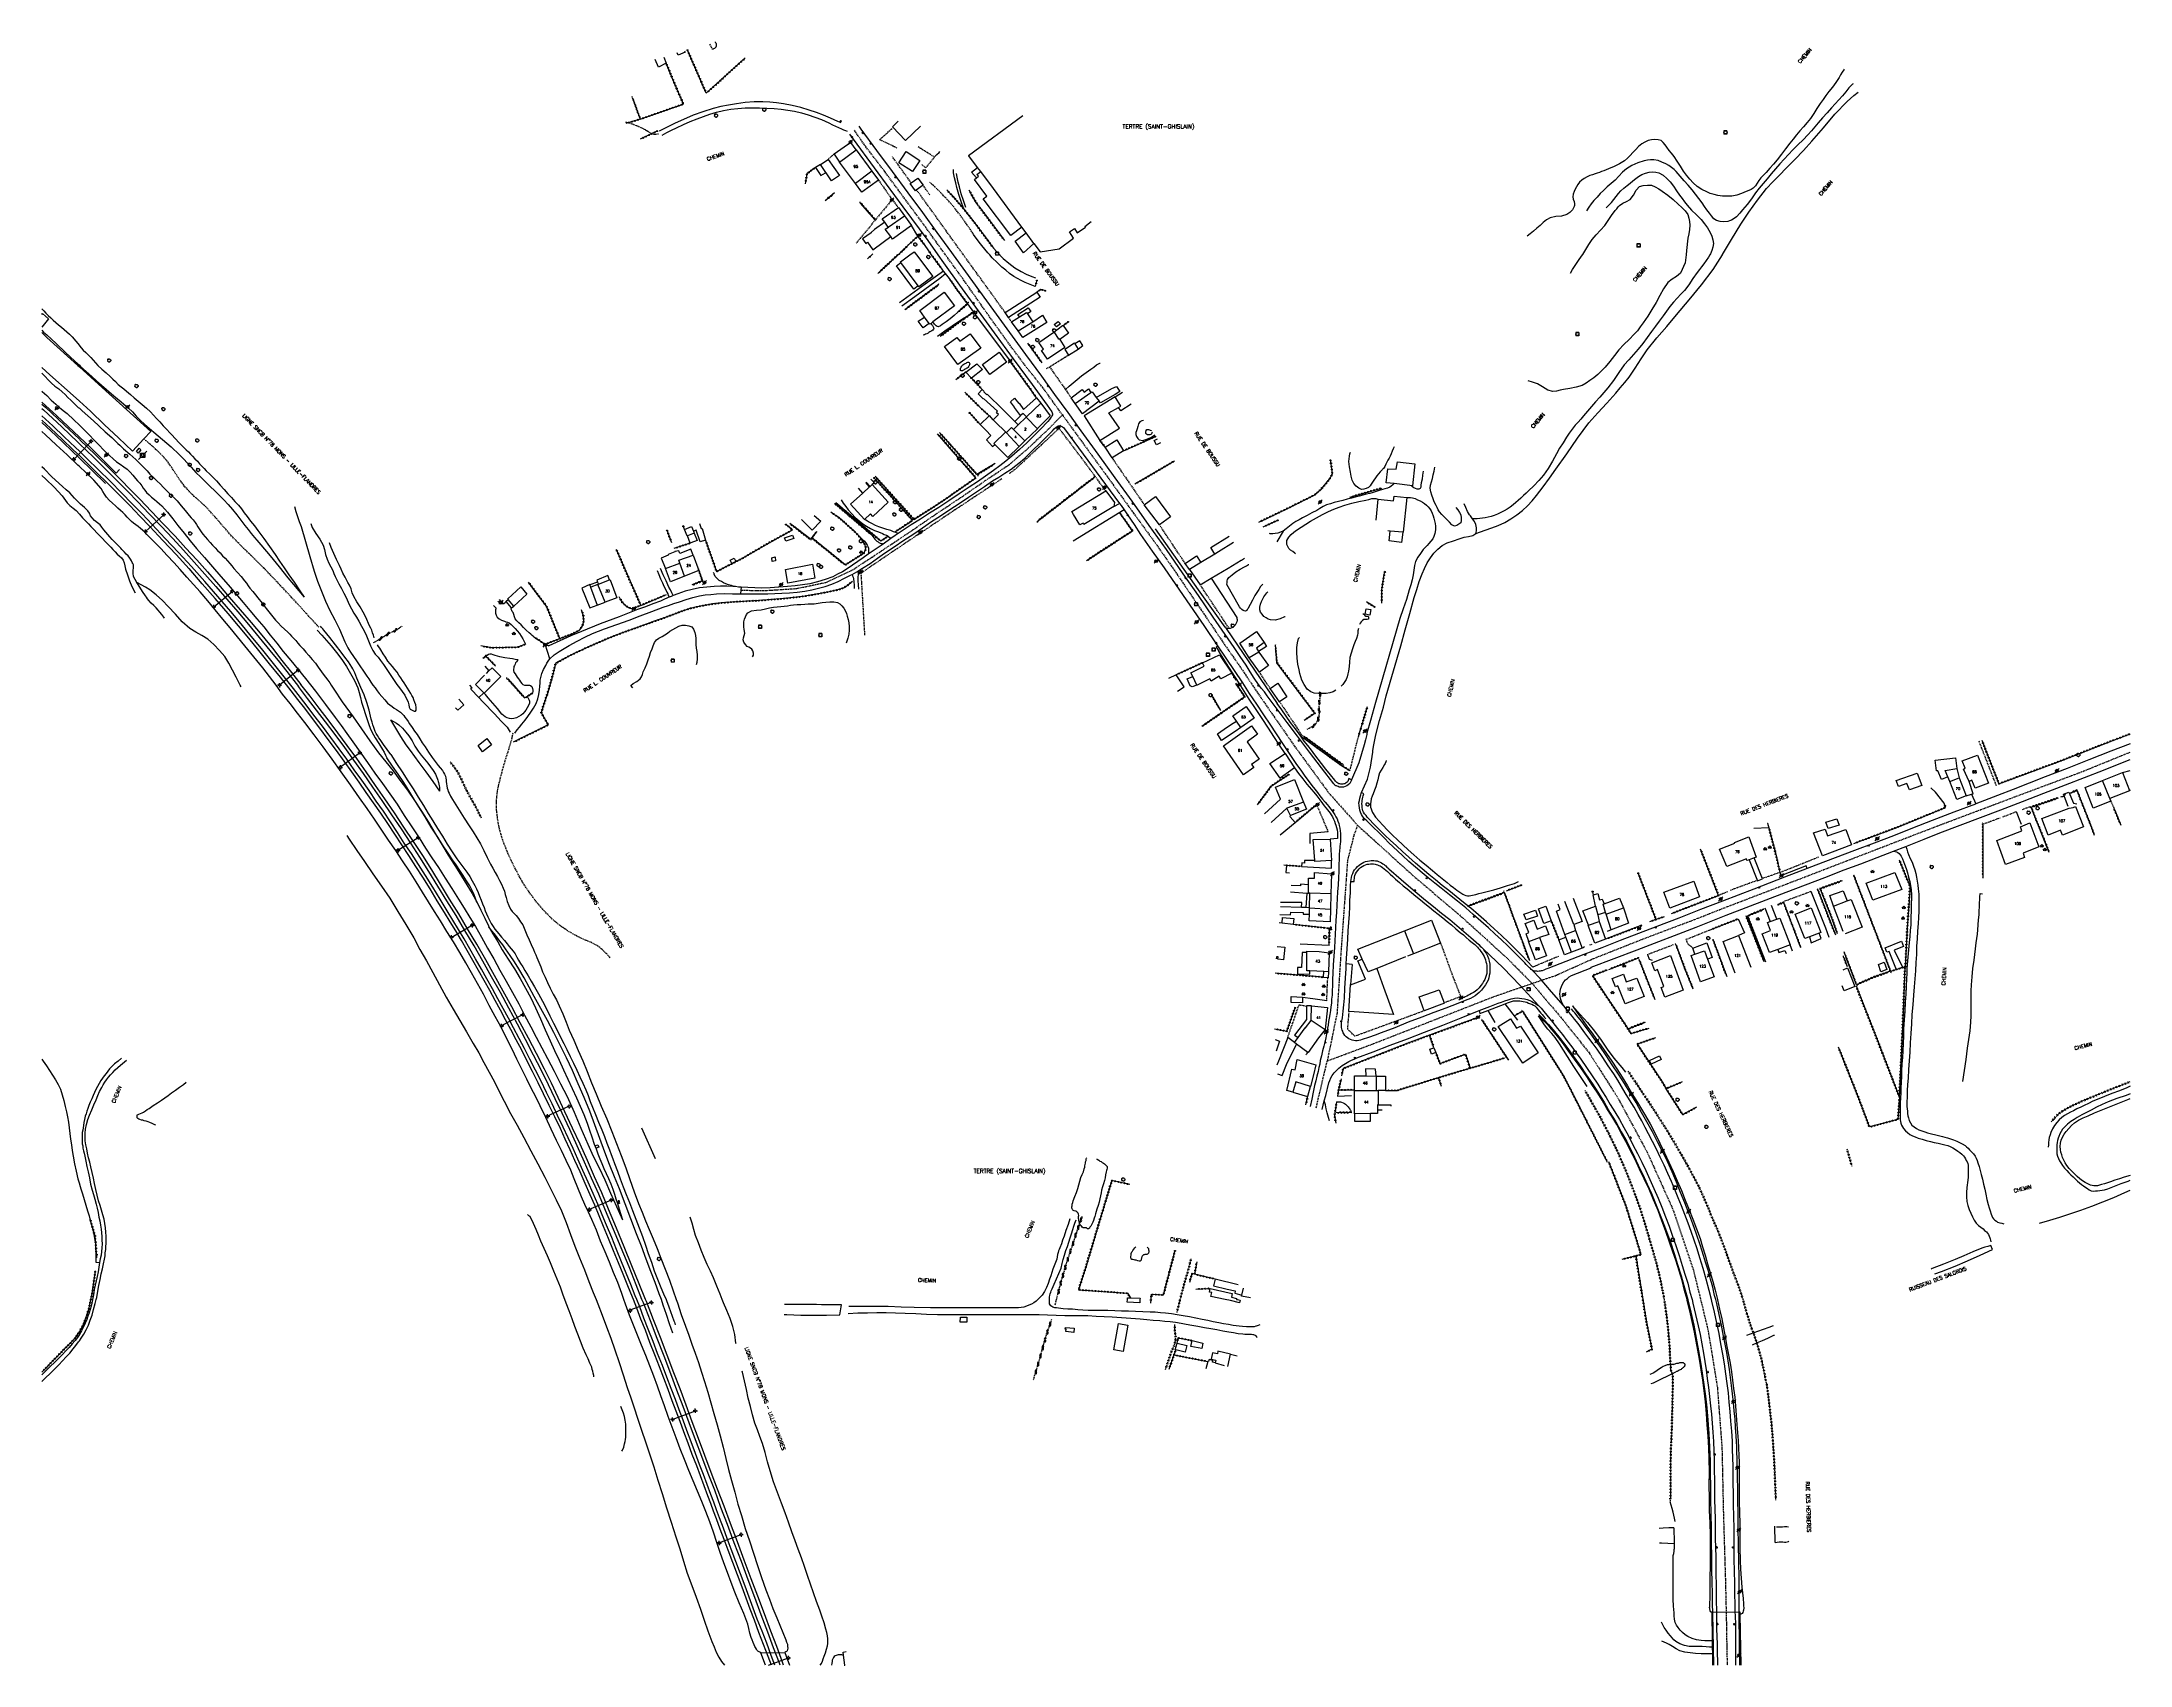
# Model space of a CAD drawing. Header units: millimetres. Extents: x 108000 to 109000, y 127000 to 127777.
import ezdxf
from ezdxf.enums import TextEntityAlignment as Align

# ---------------------------------------------------------------- set-up
doc = ezdxf.new("R2010")
doc.units = ezdxf.units.MM
doc.linetypes.add('DASHED', pattern=[0.75, 0.5, -0.25])
doc.layers.get('0').update_dxf_attribs({"linetype": 'CONTINUOUS'})
for name, color, linetype in [('W0001', 6, 'DASHED'), ('W0004', 5, 'CONTINUOUS'), ('W0008', 7, 'CONTINUOUS'), ('W0010', 4, 'CONTINUOUS'), ('W0014', 7, 'CONTINUOUS'), ('W0017', 7, 'CONTINUOUS'), ('W0070', 7, 'DASHED'), ('W0071', 7, 'CONTINUOUS'), ('W0101', 7, 'CONTINUOUS'), ('W0104', 1, 'CONTINUOUS'), ('W0105', 7, 'CONTINUOUS'), ('W0112', 1, 'DASHED'), ('W0120', 7, 'CONTINUOUS'), ('W0211', 2, 'CONTINUOUS'), ('W0214', 2, 'CONTINUOUS'), ('W0220', 5, 'DASHED'), ('W0300', 7, 'CONTINUOUS'), ('W0303', 7, 'CONTINUOUS'), ('W0310', 3, 'CONTINUOUS'), ('W0322', 7, 'CONTINUOUS'), ('W0323', 7, 'CONTINUOUS'), ('W0330', 7, 'CONTINUOUS'), ('W0333', 7, 'CONTINUOUS'), ('W0401', 7, 'CONTINUOUS'), ('W0420', 7, 'CONTINUOUS'), ('W0438', 7, 'CONTINUOUS'), ('W0439', 7, 'CONTINUOUS'), ('W0473', 7, 'CONTINUOUS'), ('W0501', 5, 'DASHED'), ('W0510', 5, 'CONTINUOUS'), ('W0515', 5, 'CONTINUOUS'), ('W0600', 7, 'CONTINUOUS'), ('W0610', 7, 'CONTINUOUS'), ('W0611', 7, 'CONTINUOUS'), ('W0700', 7, 'CONTINUOUS'), ('W0701', 7, 'CONTINUOUS'), ('W0710', 7, 'CONTINUOUS'), ('W0980', 7, 'CONTINUOUS'), ('W0986', 4, 'CONTINUOUS'), ('W0989', 7, 'CONTINUOUS'), ('W0991', 7, 'CONTINUOUS'), ('W1102', 7, 'CONTINUOUS')]:
    doc.layers.add(name, color=color, linetype=linetype)
doc.styles.get("Standard").update_dxf_attribs({"font": 'romans.shx', "width": 0.85})

# ---------------------------------------------------------------- blocks, each defined once
blk = doc.blocks.new('T420')
for p, q in [((0.7, 0.7), (-0.8, 0.7)), ((-0.8, 0.7), (-0.8, -0.8)), ((0.7, 0.7), (0.7, -0.8)), ((0.7, -0.8), (-0.8, -0.8))]:
    blk.add_line(p, q)
blk.add_ellipse((0, 0), major_axis=(-0.53, 0.53), ratio=1, start_param=3.926990816990981, end_param=10.21017612417057)
blk = doc.blocks.new('T473')
for p, q in [((-0.166667, 0.166667), (0.166667, -0.166667)), ((-0.166667, -0.166667), (0.166667, 0.166667)), ((0.500001, 0.500001), (1.000002, 1.000002)), ((-1.000002, -1.000002), (-0.500001, -0.500001))]:
    blk.add_line(p, q)
blk.add_ellipse((0, 0), major_axis=(0.471405, 0.471405), ratio=1, start_param=5.4977871438, end_param=11.780972451)
blk = doc.blocks.new('T610')
for p, q in [((-0.500001, 0), (-1.000002, 0)), ((0, 0.500001), (0, 1.000002)), ((0.500001, 0), (1.000002, 0)), ((0, -0.500001), (0, -1.000002))]:
    blk.add_line(p, q)
blk.add_ellipse((0, 0), major_axis=(-0.353554, 0.353554), ratio=1, start_param=3.926990817, end_param=10.2101761242)
blk = doc.blocks.new('T401')
for p, q in [((-0.3, 0.3), (0, 0.3)), ((-0.3, -0.25), (-0.3, 0.3)), ((-0.3, 0.15), (0, 0.15)), ((-0.3, 0), (0, 0)), ((0, 0.3), (0, -0.25)), ((-0.3, -0.15), (0, -0.15)), ((-0.3, -0.25), (-0.3, -0.3)), ((-0.3, -0.3), (0, -0.3)), ((0, -0.3), (0, -0.25))]:
    blk.add_line(p, q)
blk = doc.blocks.new('T303')
for p, q in [((-0.8, 0), (-0.3, 0.2)), ((-0.3, -0.2), (-0.8, 0)), ((-0.3, 0.2), (0, 0.8)), ((0, 0.8), (0.3, 0.2)), ((0.3, 0.2), (0.8, 0)), ((0.8, 0), (0.3, -0.2)), ((-0.5, -0.6), (-0.3, -0.2)), ((0, -0.3), (-0.5, -0.6)), ((0.6, -0.6), (0, -0.3)), ((0.3, -0.2), (0.6, -0.6))]:
    blk.add_line(p, q)
blk = doc.blocks.new('T300')
for p, q in [((-0.8, 0.5), (-0.9, 0.3)), ((-0.9, 0.3), (-0.9, 0.2)), ((-0.9, 0.2), (-0.7, 0.1)), ((-0.7, 0.6), (-0.8, 0.5)), ((-0.8, -0.1), (-0.7, 0.1)), ((-0.6, 0.7), (-0.7, 0.6)), ((-0.7, 0.1), (-0.7, 0.1)), ((-0.5, 0.7), (-0.6, 0.7)), ((-0.3, 0.6), (-0.5, 0.7)), ((-0.3, 0.6), (-0.2, 0.7)), ((-0.2, 0.6), (-0.3, 0.6)), ((-0.2, 0.7), (-0.1, 0.8)), ((-0.1, 0.8), (0.1, 0.8)), ((0.1, 0.8), (0.2, 0.7)), ((0.2, 0.7), (0.3, 0.6)), ((0.3, 0.6), (0.4, 0.5)), ((0.5, 0.5), (0.3, 0.5)), ((0.4, 0.5), (0.4, 0.5)), ((0.6, 0.4), (0.5, 0.5)), ((0.6, 0.4), (0.7, 0.3)), ((0.7, 0.3), (0.7, 0.2)), ((0.7, 0.2), (0.7, 0.1)), ((0.7, 0.1), (0.7, -0.2)), ((-0.8, -0.2), (-0.8, -0.1)), ((-0.7, -0.3), (-0.8, -0.2)), ((-0.8, -0.2), (-0.8, -0.2)), ((-0.7, -0.4), (-0.7, -0.3)), ((-0.5, -0.5), (-0.7, -0.4)), ((-0.4, -0.5), (-0.5, -0.5)), ((-0.4, -0.5), (-0.3, -0.5)), ((-0.3, -0.5), (-0.3, -0.4)), ((-0.3, -0.6), (-0.3, -0.5)), ((-0.3, -0.5), (-0.3, -0.5)), ((-0.2, -0.7), (-0.3, -0.6)), ((-0.1, -0.8), (-0.2, -0.7)), ((0.1, -0.8), (-0.1, -0.8)), ((0.2, -0.7), (0.1, -0.8)), ((0.3, -0.5), (0.2, -0.5)), ((0.3, -0.6), (0.2, -0.7)), ((0.2, -0.7), (0.2, -0.7)), ((0.5, -0.4), (0.3, -0.5)), ((0.3, -0.5), (0.3, -0.6)), ((0.3, -0.5), (0.3, -0.5)), ((0.6, -0.3), (0.5, -0.4)), ((0.7, -0.2), (0.6, -0.3)), ((0.6, -0.3), (0.6, -0.3))]:
    blk.add_line(p, q)
blk = doc.blocks.new('T438')
for p, q in [((-0.4, 0.2), (0.4, 0.2)), ((-0.4, -0.2), (-0.4, 0.2)), ((0.15, 1.1), (-0.3, 1.1)), ((-0.3, 1.1), (-0.3, 0.5)), ((-0.3, 0.5), (0.15, 0.5)), ((0.3, 0.65), (0.3, 0.95)), ((0.4, 0.2), (0.4, -0.2))]:
    blk.add_line(p, q)
at = {"flags": 128}
for points in [[(-0.4, -0.2), (0.4, 0.2)], [(0.4, -0.2), (-0.4, -0.2)]]:
    blk.add_lwpolyline(points, dxfattribs=at)
for centre, major_axis, start_param, end_param in [((0.15, 0.95), (0.106, -0.106), 0.785398, 2.356194), ((0.15, 0.65), (0.106, 0.106), 3.926991, 5.497787)]:
    blk.add_ellipse(centre, major_axis=major_axis, ratio=1, start_param=start_param, end_param=end_param)
blk = doc.blocks.new('T600')
for p, q in [((-0.999999, 0.999999), (0.999999, 0.999999)), ((-0.999999, -0.999999), (-0.999999, 0.999999)), ((0.999999, 0.999999), (1.999998, 1.999998)), ((0.999999, 0.999999), (0.999999, -0.999999)), ((-0.999999, -0.999999), (-1.999998, -1.999998)), ((0.999999, -0.999999), (-0.999999, -0.999999))]:
    blk.add_line(p, q)
blk = doc.blocks.new('t220o')
at = {"color": 0, "linetype": 'Continuous'}
for p, q in [((-0.25, 0.25), (0.25, 0.25)), ((-0.25, -0.25), (0.25, -0.25))]:
    blk.add_line(p, q, dxfattribs=at)
blk = doc.blocks.new('t323o')
at = {"color": 0, "linetype": 'Continuous'}
for radius in [0.25, 0.15]:
    blk.add_circle((0, 0), radius, dxfattribs=at)
blk = doc.blocks.new('t310o')
at = {"color": 0, "linetype": 'Continuous'}
for centre, start, end in [((-0.5, 0.4), 216.8699, 323.1304), ((0.5, -0.4), 36.8699, 143.1303)]:
    blk.add_arc(centre, 0.625, start, end, dxfattribs=at)
blk = doc.blocks.new('t500o')
at = {"color": 0, "linetype": 'Continuous'}
for centre, start, end in [((-0.5, 0.625), 216.869898, 323.130102), ((0.5, -0.125), 36.869898, 143.130102), ((0.5, -0.625), 36.869898, 143.130102), ((-0.5, 0.125), 216.869898, 323.130102)]:
    blk.add_arc(centre, 0.625, start, end, dxfattribs=at)
blk = doc.blocks.new('t322o')
at = {"color": 0, "linetype": 'Continuous'}
for radius in [0.25, 0.15]:
    blk.add_circle((0, 0), radius, dxfattribs=at)

msp = doc.modelspace()

# ---------------------------------------------------------------- linework, layer by layer
at = {"layer": 'W0001'}
for points in [[(108432.7, 127675), (108431.4, 127676.8), (108422.5, 127689.2), (108413.1, 127702), (108403.6, 127714.9), (108394.3, 127727.1), (108389, 127734.7)], [(108488.7, 127598.4), (108479.2, 127611.6), (108471.7, 127620.9), (108463.8, 127631.5), (108452.9, 127646.6), (108441.7, 127662.6), (108432.7, 127675)], [(108334.8, 127514.5), (108346, 127514.3), (108361.5, 127515.3), (108375.7, 127518.3), (108388.2, 127524.2), (108401, 127532.6), (108414.8, 127541.8), (108428.7, 127551.3), (108441.3, 127559.7), (108452, 127567.1), (108463.1, 127574.5), (108472.5, 127582.6), (108482.1, 127591.7), (108488.7, 127598.4)], [(108488.7, 127598.4), (108498, 127585.6), (108509.3, 127570.1), (108522.8, 127551.3), (108533.1, 127537.2), (108542.2, 127524.2), (108555.2, 127505), (108566.4, 127488.4), (108574.1, 127477.4), (108582.2, 127465.3), (108599.9, 127439.8), (108616.3, 127417.4), (108630, 127402)], [(108713.6, 127326.3), (108724.6, 127330), (108742.5, 127338), (108767, 127347.7), (108792.5, 127357.3), (108806.7, 127362.9), (108838.1, 127374.9), (108874.7, 127389), (108908.3, 127401.9), (108944.7, 127415.6), (108976.6, 127427.5), (109000, 127437)], [(108630, 127402), (108628.3, 127397.3), (108625.2, 127385.1), (108624, 127368.1), (108622.1, 127341.9), (108620.2, 127312.1), (108615.5, 127289.2)], [(108630, 127402), (108656.5, 127378), (108680.6, 127357.5), (108701.6, 127338.4), (108713.6, 127326.3)], [(108615.5, 127289.2), (108637.2, 127297.3), (108664.6, 127308), (108695.3, 127320), (108713.6, 127326.3)], [(108713.6, 127326.3), (108727.5, 127309.9), (108740.9, 127293.1), (108754.6, 127271.6), (108768.7, 127245.5), (108781.3, 127217.5), (108790.7, 127189.6), (108794.3, 127175)], [(108610.2, 127266.7), (108615.5, 127289.2)], [(108794.3, 127175), (108797.9, 127160), (108802.3, 127133), (108804.5, 127104.1), (108805.2, 127072), (108806.2, 127039.1), (108806.6, 127021.4), (108806.8, 127009)], [(108806.8, 127009), (108807, 127000)]]:
    msp.add_lwpolyline(points, dxfattribs=at)
at = {"layer": 'W0004'}
for points in [[(108594.4, 127542.8), (108591.4, 127537.7)], [(108690.1, 127342.9), (108699.7, 127333.8), (108707.9, 127325.3), (108713.2, 127319.6), (108716.8, 127315.5)], [(108728.7, 127315.7), (108722.9, 127322.3), (108717.4, 127328.7), (108713.7, 127332.6)]]:
    msp.add_lwpolyline(points, dxfattribs=at)
at = {"layer": 'W0008'}
for points in [[(108417.5, 127541.5), (108421.7, 127544.4), (108426, 127547.3), (108430.3, 127550.1), (108434.8, 127553.1), (108439.3, 127556), (108443.7, 127559), (108447.6, 127561.6), (108451.4, 127564.2), (108455.2, 127566.8), (108458.2, 127568.6), (108461.2, 127570.5), (108464.1, 127572.4), (108466.4, 127574.2), (108468.6, 127576), (108470.8, 127577.9), (108472.9, 127579.9), (108475, 127582), (108477.2, 127584.1), (108479.2, 127586), (108481.1, 127587.9), (108483.1, 127589.9), (108483.9, 127590.8), (108484.8, 127591.7), (108485.7, 127592.5), (108486.1, 127592.7), (108486.5, 127592.9), (108486.9, 127593.1), (108487.3, 127593.1), (108487.8, 127593.1), (108488.1, 127593), (108488.7, 127592.7), (108489.2, 127592.3), (108489.7, 127591.8)], [(108483.2, 127597.1), (108482.5, 127596.2), (108481.7, 127595.3), (108481, 127594.4), (108479, 127592.3), (108477, 127590.3), (108475, 127588.3), (108471.6, 127585), (108468.1, 127581.8), (108464.5, 127578.6), (108461.6, 127576.3), (108458.7, 127574), (108455.7, 127571.8), (108451.9, 127569.1), (108448, 127566.4), (108444.1, 127563.8)], [(108489.7, 127591.8), (108516.1, 127556), (108516.8, 127555.1)], [(108444.1, 127563.8), (108439.3, 127560.6), (108434.4, 127557.3), (108429.5, 127554.1), (108425.1, 127551.3), (108420.7, 127548.5), (108416.3, 127545.8), (108410.1, 127541.6), (108408.6, 127540.6), (108406.6, 127539.2), (108402.9, 127536.6), (108401, 127535.3), (108395.7, 127531.7), (108393.3, 127530)], [(108516.8, 127555.1), (108518.2, 127552.9), (108519.9, 127550.5), (108523, 127545.9), (108526.1, 127541.2), (108531.7, 127533.2), (108537.4, 127525.2), (108543, 127517.1), (108549.7, 127507.4), (108556.4, 127497.6), (108563, 127487.8)], [(108334.6, 127512.8), (108337.9, 127512.8), (108341.1, 127512.8), (108344.3, 127512.8), (108347.6, 127512.8), (108351, 127512.9), (108354.3, 127513), (108358, 127513.2), (108361.7, 127513.6), (108365.4, 127514.1), (108368.7, 127514.7), (108371.9, 127515.4), (108375.1, 127516.3), (108378.3, 127517.4), (108381.4, 127518.7), (108384.4, 127520.2), (108387.3, 127521.7), (108388, 127522), (108390.2, 127523.3), (108391.3, 127524), (108393, 127525), (108396.6, 127527.3), (108400.1, 127529.8), (108403.5, 127532.2), (108408.2, 127535.3), (108412.8, 127538.4), (108417.5, 127541.5)], [(108393.3, 127530), (108390.8, 127528.2), (108388.2, 127526.4), (108385.6, 127524.7), (108383.4, 127523.3), (108381, 127522.1), (108378.7, 127520.9), (108375.1, 127519.6), (108371.4, 127518.5), (108367.7, 127517.6), (108364.2, 127517), (108360.7, 127516.6), (108357.1, 127516.3), (108353, 127515.9), (108348.8, 127515.7), (108344.6, 127515.5), (108334.9, 127515.9)], [(108334.9, 127515.9), (108334.8, 127514.5), (108334.6, 127512.8)], [(109000, 127440.9), (108990.7, 127437.4), (108980.2, 127433.3), (108969.8, 127429.2), (108959.3, 127425.2), (108951.6, 127422.2), (108944, 127419.1), (108936.4, 127416.2), (108926.1, 127412.2), (108925.9, 127412.1), (108915.5, 127408.2), (108905.1, 127404.2), (108895.8, 127400.6), (108886.6, 127397), (108877.4, 127393.5), (108868, 127389.9), (108858.7, 127386.4), (108849.4, 127382.9), (108845.3, 127381.3)], [(108886.7, 127389.6), (108892.5, 127391.9), (108894.1, 127392.5), (108901.4, 127395.4), (108908.8, 127398.3), (108918.6, 127402), (108928.3, 127405.7), (108938.1, 127409.4), (108948.4, 127413.4), (108958.7, 127417.3), (108969, 127421.3), (108978.1, 127424.9), (108987.2, 127428.4), (108996.3, 127432), (109000, 127433.4)], [(108806.6, 127358.9), (108816.1, 127362.6), (108825.7, 127366.3), (108835.2, 127369.9), (108844.5, 127373.5), (108853.8, 127377), (108863.1, 127380.6), (108871, 127383.6), (108878.8, 127386.6), (108886.7, 127389.6)], [(108624.6, 127335.6), (108624.8, 127338.2), (108625.1, 127342.8), (108625.4, 127347.5), (108625.6, 127351.5), (108625.9, 127355.5), (108626.1, 127359.5), (108626.3, 127362.9), (108626.4, 127366.2), (108626.6, 127369.6), (108626.7, 127371.4), (108626.7, 127373.2), (108626.8, 127375.1)], [(108741.9, 127333.8), (108741.9, 127334.1), (108763.9, 127342.4), (108792.1, 127353.3), (108806.6, 127358.9)], [(108637.5, 127293.5), (108645.7, 127296.7), (108653.9, 127299.8), (108662.1, 127303), (108670.9, 127306.4), (108679.6, 127309.9), (108688.3, 127313.3)]]:
    msp.add_lwpolyline(points, dxfattribs=at)
at = {"layer": 'W0010'}
for points in [[(108716.9, 127311.5), (108719.2, 127309.1), (108721.5, 127306.6), (108723.7, 127304.1), (108727.1, 127300), (108730.3, 127295.8), (108733.4, 127291.4), (108736.5, 127287.1), (108739.5, 127282.6), (108742.5, 127278.2), (108745.4, 127273.7), (108748.2, 127269.2), (108750.9, 127264.6), (108753.7, 127260), (108756.3, 127255.3), (108758.9, 127250.6), (108760.8, 127246.8), (108762.6, 127243.1), (108764.4, 127239.3), (108766.6, 127234.8), (108768.7, 127230.3), (108770.7, 127225.8), (108772.4, 127221.8), (108774, 127217.8), (108775.6, 127213.8), (108777, 127210.1), (108778.5, 127206.3), (108779.9, 127202.5), (108781.7, 127197.1), (108783.3, 127191.7), (108784.9, 127186.3), (108786.6, 127180.6), (108788.1, 127175)], [(108801.5, 127175), (108801, 127177), (108800.1, 127180.9), (108799, 127184.8), (108798, 127188.6), (108796.8, 127192.4), (108795.7, 127196.1), (108794.1, 127201.2), (108792.4, 127206.3), (108790.6, 127211.3), (108788.7, 127216.3), (108786.7, 127221.3), (108784.7, 127226.3), (108782.7, 127231.2), (108780.6, 127236.1), (108778.4, 127241), (108776.1, 127245.8), (108773.7, 127250.5), (108771.2, 127255.3), (108768.6, 127260), (108766, 127264.6), (108763.4, 127269.3), (108760.6, 127273.9), (108757.8, 127278.4), (108755, 127282.9), (108752, 127287.4), (108749, 127291.8), (108746, 127296.2), (108743.7, 127299.4), (108741.4, 127302.6), (108739, 127305.8), (108737.4, 127308), (108735.7, 127310.2), (108734, 127312.3), (108733.5, 127312.9), (108733, 127313.5), (108732.5, 127314.1)], [(108788.1, 127175), (108788.2, 127174.8), (108789.6, 127169), (108791, 127162.8), (108792.2, 127156.6), (108793.3, 127150.4), (108794.3, 127145.1), (108795.1, 127139.8), (108795.9, 127134.4), (108796.6, 127128.8), (108797.3, 127123.1), (108797.8, 127117.3), (108798.3, 127110.9), (108798.6, 127104.4), (108798.8, 127098), (108798.9, 127091.8), (108799, 127085.6), (108799.1, 127079.4), (108799.2, 127072.5), (108799.3, 127065.5), (108799.4, 127058.6), (108799.5, 127052.2), (108799.5, 127045.9), (108799.6, 127039.5), (108799.8, 127034.6), (108799.9, 127029.7), (108800, 127024.8)], [(108812.7, 127025), (108812.7, 127030.6), (108812.7, 127036.1), (108812.7, 127041.7), (108812.6, 127049.7), (108812.4, 127057.7), (108812.2, 127065.7), (108812.2, 127072.4), (108812.1, 127079.1), (108812.1, 127085.8), (108812, 127088.4), (108811.9, 127091.1), (108811.9, 127093.8), (108811.8, 127096.4), (108811.8, 127099.1), (108811.7, 127101.8), (108811.6, 127104.5), (108811.4, 127107.1), (108811.3, 127109.8), (108811, 127113.8), (108810.8, 127117.8), (108810.4, 127121.8), (108810, 127125.8), (108809.6, 127129.8), (108809.1, 127133.8), (108808.6, 127137.7), (108808.1, 127141.6), (108807.5, 127145.6), (108806.8, 127149.6), (108806.1, 127153.6), (108805.3, 127157.5), (108804.3, 127162.7), (108803.1, 127167.9), (108802, 127173.1), (108801.5, 127175)], [(108800, 127024.8), (108800.4, 127000)], [(108813, 127000), (108812.9, 127009.1), (108812.7, 127025)]]:
    msp.add_lwpolyline(points, dxfattribs=at)
at = {"layer": 'W0014'}
for points in [[(108386.7, 127732.8), (108400.4, 127714.3), (108412.3, 127698), (108424.2, 127681.8), (108429, 127675)], [(108436.5, 127675), (108435.7, 127676.1), (108428.8, 127685.7), (108421.8, 127695.2), (108414.8, 127704.7), (108407.4, 127714.9), (108399.9, 127725), (108392.4, 127735.2), (108391.4, 127736.6), (108391.4, 127736.6), (108391.4, 127736.6)], [(108419.5, 127684), (108416.4, 127689.1)], [(108424.7, 127676.9), (108422.6, 127679.9)], [(108429, 127675), (108431.8, 127671.2), (108439.4, 127660.5), (108447.1, 127649.9), (108456.1, 127637.6), (108465.2, 127625.2), (108474.2, 127612.9), (108481.4, 127603.1), (108483.7, 127599.9)], [(108568, 127491.2), (108560.9, 127501.6), (108553.8, 127512), (108546.6, 127522.3), (108538.5, 127533.9), (108530.3, 127545.5), (108522.1, 127557.1), (108514, 127568.3), (108505.8, 127579.6), (108497.7, 127590.8), (108491.4, 127599.5), (108485.1, 127608.2), (108478.8, 127616.9), (108471.2, 127627.3), (108463.5, 127637.8), (108455.9, 127648.3), (108449.2, 127657.6), (108442.4, 127666.9), (108436.5, 127675)], [(108434.6, 127663.6), (108432.7, 127666), (108431.8, 127667.2), (108431.1, 127668.1)], [(108443.3, 127651.6), (108446.1, 127647.6), (108463.7, 127624.1)], [(108483.7, 127599.9), (108483.8, 127599.4), (108483.9, 127598.9), (108483.9, 127598.4), (108483.7, 127598), (108483.5, 127597.5), (108483.2, 127597.1)], [(108566.7, 127496.8), (108553.8, 127514.7), (108533.3, 127543.9)], [(108566.7, 127496.8), (108567.1, 127496.2), (108591.5, 127460.3)], [(108627.1, 127423.8), (108626.9, 127423.2), (108626.6, 127422.6), (108626.3, 127422), (108625.6, 127421.4), (108624.9, 127420.9), (108624.1, 127420.6), (108623.3, 127420.3), (108622.5, 127420.2), (108621.7, 127420.2), (108621.2, 127420.3), (108620.8, 127420.5), (108620.3, 127420.7), (108620, 127420.8), (108619.6, 127420.9), (108619.3, 127421.1), (108619.1, 127421.3), (108618.8, 127421.6), (108618.6, 127421.9), (108612.8, 127429.4), (108607, 127437), (108601.2, 127444.6), (108596.4, 127451.1), (108591.6, 127457.6), (108586.8, 127464), (108585.4, 127465.8), (108583.9, 127467.6), (108582.6, 127469.4), (108580.5, 127472.4), (108578.6, 127475.5), (108576.7, 127478.6), (108573.8, 127482.8), (108570.9, 127487), (108568, 127491.2)], [(108563, 127487.8), (108562.4, 127487.2), (108563.6, 127485.3)], [(108563, 127487.8), (108567, 127482), (108570.9, 127476.1), (108574.9, 127470.2), (108578.2, 127465.1), (108581.6, 127460), (108585, 127454.8), (108588, 127450.3), (108591.1, 127445.7), (108594.1, 127441.1), (108596.3, 127437.8), (108598.5, 127434.4), (108600.8, 127431.1), (108602.8, 127428.3), (108604.8, 127425.5), (108606.9, 127422.7), (108608.2, 127421), (108609.5, 127419.3), (108610.8, 127417.6), (108612, 127416.1), (108613.2, 127414.5), (108614.5, 127413), (108615.4, 127411.9), (108616.2, 127410.9), (108617.1, 127409.8), (108617.8, 127408.9), (108618.5, 127408), (108619.1, 127407), (108619.7, 127406), (108620.2, 127405), (108620.6, 127404), (108621, 127402.9), (108621.3, 127401.8), (108621.5, 127400.6), (108621.7, 127399.4), (108621.8, 127398.1), (108621.9, 127396.8), (108621.8, 127395.5), (108621.8, 127394.2), (108621.7, 127393), (108621.6, 127392), (108621.5, 127391), (108621.4, 127390), (108621.3, 127387.8), (108621.2, 127385.6), (108621.1, 127383.4), (108621, 127380.1), (108620.9, 127376.8), (108620.7, 127373.5), (108620.5, 127370.2), (108620.3, 127366.9), (108620.1, 127363.7), (108619.9, 127360.2), (108619.7, 127356.6), (108619.5, 127353.1), (108619.3, 127349.9), (108619.2, 127346.7), (108619, 127343.5), (108618.7, 127339.4), (108618.4, 127335.2), (108618.2, 127331.1), (108618.1, 127328.3), (108618, 127325.4), (108617.9, 127322.6), (108617.8, 127320.7), (108617.6, 127318.8), (108617.5, 127316.9), (108617.2, 127315.1), (108617, 127313.3), (108616.7, 127311.4), (108616.4, 127309.7), (108616.1, 127308), (108615.9, 127306.3), (108615.7, 127304.9), (108615.5, 127303.5), (108615.2, 127302.1), (108614.8, 127300.2), (108614.4, 127298.2), (108613.9, 127296.3), (108613.3, 127294), (108612.8, 127291.7), (108612.2, 127289.4), (108611.9, 127287.7), (108611.5, 127286), (108611.1, 127284.2), (108610.6, 127281.9), (108610, 127279.7), (108609.4, 127277.4), (108608.7, 127274.2), (108608.1, 127270.9), (108607.3, 127267.4), (108607.3, 127267.4), (108607.3, 127267.4)], [(108595.3, 127436.4), (108592.7, 127440.4), (108590, 127444.4), (108587.4, 127448.5), (108584.3, 127453.1), (108581.2, 127457.8), (108578.2, 127462.4), (108573.3, 127470), (108568.4, 127477.7), (108563.6, 127485.3)], [(108627.1, 127423.8), (108625.8, 127424.3), (108625.7, 127423.9), (108625.5, 127423.4), (108625.3, 127422.9), (108625, 127422.6), (108624.6, 127422.3), (108624.3, 127422.1), (108623.9, 127421.9), (108623.4, 127421.8), (108623, 127421.7), (108622.5, 127421.6), (108622, 127421.7), (108621.5, 127421.8), (108621, 127421.9), (108620.6, 127422.1), (108620.1, 127422.4), (108619.8, 127422.7), (108619.5, 127423.1), (108619.2, 127423.5), (108617, 127426.1), (108614.9, 127428.8), (108612.7, 127431.5), (108611.1, 127433.6), (108609.5, 127435.7), (108607.9, 127437.9), (108606.2, 127440.1), (108604.5, 127442.3), (108602.9, 127444.6), (108601.2, 127446.8), (108599.6, 127449), (108597.9, 127451.2), (108595.8, 127454.2), (108593.7, 127457.3), (108591.5, 127460.3)], [(108599.8, 127429.4), (108601.8, 127426.8), (108603.8, 127424.2), (108605.8, 127421.7), (108606.9, 127420.4), (108608, 127419.1), (108609.1, 127417.8), (108610.5, 127416), (108611.9, 127414.2), (108613.2, 127412.4), (108614.1, 127411.3), (108614.9, 127410.3), (108615.7, 127409.3), (108616.3, 127408.5), (108616.9, 127407.8), (108617.4, 127407), (108618, 127406), (108618.5, 127404.9), (108619, 127403.9), (108619.3, 127402.9), (108619.7, 127402), (108619.9, 127401), (108620.2, 127399.8), (108620.4, 127398.6), (108620.5, 127397.4), (108620.5, 127396.8), (108620.4, 127396.3), (108620.4, 127395.7)], [(108804.8, 127365.6), (108794.3, 127361.6), (108783.9, 127357.5), (108773.4, 127353.5), (108764.6, 127350.2), (108755.8, 127346.8), (108747, 127343.4), (108738.4, 127340.1), (108729.7, 127336.8), (108721.1, 127333.5), (108720.2, 127333.1), (108719.3, 127332.7), (108718.5, 127332.4), (108718, 127332.3), (108717.5, 127332.1), (108717, 127332.1), (108716.4, 127332), (108715.8, 127332.1), (108715.3, 127332.1), (108714.7, 127332.2), (108714.2, 127332.4), (108713.7, 127332.6), (108713.2, 127333), (108712.8, 127333.4), (108712.3, 127333.8), (108711.6, 127334.6), (108710.8, 127335.3), (108710.1, 127336.1), (108707.4, 127338.9), (108704.7, 127341.6), (108702, 127344.3), (108698.9, 127347.2), (108695.8, 127350.1), (108692.7, 127352.9), (108689.1, 127356.1), (108685.4, 127359.3), (108681.8, 127362.4), (108677.9, 127365.6), (108674, 127368.7), (108670, 127371.9), (108667, 127374.3), (108663.9, 127376.8), (108660.9, 127379.3), (108657.7, 127382), (108654.6, 127384.7), (108651.5, 127387.5), (108649.3, 127389.6), (108647.1, 127391.7), (108644.9, 127393.8), (108643.1, 127395.6), (108641.3, 127397.4), (108639.5, 127399.1), (108638.2, 127400.4), (108636.9, 127401.7), (108635.6, 127403), (108634.5, 127404.1), (108633.4, 127405.1), (108632.4, 127406.3), (108631.9, 127407.2), (108631.5, 127408.2), (108631.1, 127409.2), (108630.9, 127410.3), (108630.8, 127411.5), (108630.7, 127412.7), (108630.9, 127413.8), (108631.1, 127415), (108631.4, 127416.1), (108631.6, 127416.6), (108631.8, 127417.2), (108631.9, 127417.7)], [(108716.2, 127335.1), (108714, 127334.1), (108711.2, 127337), (108708.5, 127339.8), (108705.7, 127342.7), (108702.3, 127346), (108698.9, 127349.2), (108695.4, 127352.4), (108691.7, 127355.8), (108688, 127359.1), (108684.2, 127362.3), (108680.7, 127365.1), (108677.2, 127367.9), (108673.7, 127370.7), (108670.5, 127373.2), (108667.4, 127375.8), (108664.2, 127378.4), (108661, 127381.1), (108657.8, 127383.9), (108654.6, 127386.7), (108651.6, 127389.4), (108648.6, 127392.2), (108645.6, 127394.9), (108643.3, 127397.1), (108641, 127399.3), (108638.7, 127401.6), (108637.4, 127403), (108636, 127404.5), (108634.7, 127405.9), (108634.1, 127406.6), (108633.4, 127407.4), (108632.9, 127408.2), (108632.6, 127408.9), (108632.4, 127409.7), (108632.3, 127410.4), (108632.2, 127411.4), (108632.1, 127412.3), (108632.2, 127413.2), (108632.3, 127413.9), (108632.4, 127414.7), (108632.6, 127415.4), (108632.7, 127416), (108632.8, 127416.5), (108633, 127417.1), (108631.9, 127417.7)], [(108645, 127381.1), (108650.9, 127376.1), (108656.7, 127371.1), (108662.6, 127366.2), (108666.4, 127363.1), (108670.3, 127360), (108674.2, 127356.9), (108677.6, 127354), (108680.9, 127351.2), (108684.3, 127348.3), (108685.6, 127347.2), (108686.8, 127346.1), (108688.1, 127344.9), (108688.8, 127344.2), (108689.4, 127343.6), (108690.1, 127342.9), (108690.8, 127341.8), (108691.6, 127340.7), (108692.2, 127339.5), (108692.7, 127338.2), (108693.1, 127336.9), (108693.3, 127335.5), (108693.4, 127334.5), (108693.4, 127333.4), (108693.4, 127332.3), (108693.3, 127331.2), (108693.1, 127330.1), (108692.9, 127329), (108692.5, 127327.9), (108691.9, 127326.8), (108691.3, 127325.7), (108690.4, 127324.4), (108689.4, 127323.1), (108688.2, 127322), (108687.3, 127321.2), (108686.3, 127320.4), (108685.2, 127319.8), (108684.1, 127319.1), (108682.8, 127318.6), (108681.6, 127318.1), (108680.4, 127317.6), (108679.2, 127317.2), (108678, 127316.7), (108672.3, 127314.5), (108666.5, 127312.4), (108660.8, 127310.2), (108654.3, 127307.7), (108647.9, 127305.1), (108641.4, 127302.6), (108638.4, 127301.5), (108635.3, 127300.4), (108632.3, 127299.4), (108631.4, 127299.2), (108630.6, 127299), (108629.8, 127298.9), (108629, 127298.9), (108628.2, 127299), (108627.4, 127299.1), (108626.6, 127299.4), (108625.9, 127299.8), (108625.2, 127300.3), (108624.6, 127300.8), (108624, 127301.4), (108623.5, 127302.1), (108623.2, 127302.7), (108622.9, 127303.4), (108622.6, 127304), (108622.5, 127304.6), (108622.4, 127305.2), (108622.4, 127305.8), (108622.3, 127306.4), (108622.4, 127307.1), (108622.4, 127307.7), (108622.5, 127308.4), (108622.6, 127309.1), (108622.8, 127309.8)], [(108626.8, 127375.1), (108626.9, 127376), (108627.1, 127377), (108627.3, 127377.9), (108627.7, 127378.9), (108628.1, 127379.8), (108628.6, 127380.6), (108629.3, 127381.4), (108630, 127382.2), (108630.8, 127382.9), (108631.5, 127383.4), (108632.3, 127383.9), (108633, 127384.3), (108633.9, 127384.6), (108634.8, 127384.8), (108635.8, 127385), (108636.5, 127385.1), (108637.2, 127385.1), (108637.9, 127385.1), (108638.6, 127385), (108639.4, 127384.9), (108640, 127384.7), (108640.8, 127384.4), (108641.5, 127384), (108642.2, 127383.6), (108642.7, 127383.2), (108643.1, 127382.9), (108643.6, 127382.5), (108644.1, 127382), (108644.6, 127381.6), (108645, 127381.1)], [(108626.8, 127375.1), (108628.4, 127375.1), (108628.4, 127375.8), (108628.5, 127376.5), (108628.6, 127377.2), (108628.8, 127378), (108629.1, 127378.8), (108629.5, 127379.5), (108630.1, 127380.3), (108630.8, 127381.1), (108631.5, 127381.8), (108632.3, 127382.3), (108633.1, 127382.7), (108633.9, 127383.1), (108634.7, 127383.3), (108635.5, 127383.4), (108636.2, 127383.5), (108637, 127383.5), (108637.7, 127383.5), (108638.4, 127383.4), (108639, 127383.2), (108639.6, 127383.1), (108640.2, 127382.8), (108640.8, 127382.5), (108641.4, 127382.2), (108642, 127381.8), (108642.8, 127381.2), (108643.6, 127380.5), (108644.3, 127379.8), (108645.6, 127378.6), (108646.9, 127377.4), (108648.2, 127376.2), (108650.1, 127374.6), (108651.9, 127373), (108653.8, 127371.5), (108655.9, 127369.8), (108658, 127368), (108660.1, 127366.3), (108662.3, 127364.5), (108664.4, 127362.8), (108666.6, 127361.1), (108668.7, 127359.4), (108670.8, 127357.7), (108672.9, 127356), (108675, 127354.3), (108677.1, 127352.5), (108679.2, 127350.7), (108680.7, 127349.5), (108682.1, 127348.2), (108683.5, 127347), (108684.9, 127345.9), (108686.2, 127344.9), (108687.4, 127343.7), (108688, 127343), (108688.6, 127342.3), (108689.1, 127341.6), (108689.7, 127340.8), (108690.2, 127340), (108690.7, 127339.2), (108691, 127338.4), (108691.3, 127337.6), (108691.5, 127336.7), (108691.7, 127335.8), (108691.9, 127334.8), (108692, 127333.9), (108692, 127332.9), (108692, 127332), (108691.9, 127331), (108691.6, 127330.1), (108691.3, 127329.1), (108690.9, 127328.2), (108690.4, 127327.2), (108689.8, 127326.2), (108689.1, 127325.3), (108688.2, 127324.2), (108687.3, 127323.3), (108686.3, 127322.4), (108685.5, 127321.9), (108684.6, 127321.4), (108683.8, 127321), (108683.1, 127320.6), (108682.3, 127320.2), (108681.6, 127319.9), (108681, 127319.6), (108680.4, 127319.4), (108679.7, 127319.1), (108679.4, 127320)], [(108845.3, 127381.3), (108834.5, 127377.1), (108819.7, 127371.4), (108804.8, 127365.6)], [(108845.3, 127381.3), (108844.8, 127382.5), (108833, 127377.9), (108832.3, 127379.4)], [(108622.8, 127309.8), (108623.1, 127313), (108623.4, 127316.1), (108623.7, 127319.3), (108624, 127324), (108624.3, 127328.8), (108624.5, 127333.5), (108624.6, 127335.6)], [(108627.4, 127335.3), (108624.6, 127335.6)], [(108627.4, 127335.3), (108626.7, 127325.8)], [(108799.5, 127175), (108798.4, 127179.4), (108797, 127184.7), (108795.5, 127189.9), (108793.9, 127195), (108792.6, 127199.2), (108791.2, 127203.4), (108789.8, 127207.5), (108788.3, 127211.6), (108786.8, 127215.7), (108785.2, 127219.8), (108783.6, 127223.7), (108782, 127227.6), (108780.4, 127231.5), (108778.6, 127235.4), (108776.8, 127239.3), (108775, 127243.1), (108773.2, 127246.9), (108771.3, 127250.6), (108769.4, 127254.3), (108767.8, 127257.4), (108766.1, 127260.5), (108764.4, 127263.6), (108762.4, 127267.1), (108760.3, 127270.6), (108758.2, 127274), (108756.4, 127277), (108754.6, 127280), (108752.7, 127283), (108750.1, 127286.9), (108747.4, 127290.9), (108744.7, 127294.8), (108742.8, 127297.4), (108740.8, 127300.1), (108738.9, 127302.7), (108737.2, 127304.9), (108735.6, 127307.1), (108733.9, 127309.2), (108732.9, 127310.4), (108732, 127311.6), (108731, 127312.8), (108730.2, 127313.7), (108729.5, 127314.7), (108728.8, 127315.6), (108728.7, 127315.7), (108728.3, 127316.4), (108727.9, 127317.2), (108727.5, 127318.1), (108727.2, 127319.1), (108727, 127320.2), (108726.9, 127321.2), (108727, 127322.4), (108727.2, 127323.6), (108727.6, 127324.8), (108728.1, 127325.9), (108728.8, 127327), (108729.6, 127328), (108730.5, 127328.7), (108731.4, 127329.4), (108732.4, 127330.1)], [(108732.4, 127330.1), (108741.9, 127333.8)], [(108688.3, 127313.3), (108690.8, 127314.3), (108693.3, 127315.2), (108695.8, 127316.2), (108697.3, 127316.8), (108698.9, 127317.4), (108700.5, 127317.9), (108702.1, 127318.5), (108703.6, 127319), (108705.2, 127319.3), (108706.4, 127319.4), (108707.6, 127319.3), (108708.7, 127319.1), (108710, 127318.9), (108711.3, 127318.6), (108712.5, 127318.1), (108713.4, 127317.7), (108714.3, 127317.2), (108715.2, 127316.7), (108715.9, 127316.2), (108716.6, 127315.7), (108716.8, 127315.5), (108717.2, 127315.2), (108717.9, 127314.4), (108718.6, 127313.6), (108719.2, 127312.8), (108720.7, 127311.1), (108722.1, 127309.4), (108723.5, 127307.6), (108725.8, 127304.8), (108728.1, 127301.9), (108730.3, 127299), (108732.6, 127296), (108734.7, 127293.1), (108736.9, 127290.1), (108739.6, 127286.1), (108742.3, 127282.1), (108745, 127278.1), (108747, 127274.9), (108749, 127271.7), (108751, 127268.4), (108753.2, 127264.8), (108755.4, 127261.1), (108757.5, 127257.4), (108759.7, 127253.3), (108761.9, 127249.1), (108764, 127244.9), (108766.1, 127240.8), (108768, 127236.7), (108770, 127232.5), (108771.9, 127228.1), (108773.9, 127223.6), (108775.7, 127219.2), (108777.5, 127214.6), (108779.2, 127210.1), (108780.9, 127205.4), (108782.5, 127200.8), (108784, 127196.1), (108785.5, 127191.3), (108786.8, 127187.1), (108788.1, 127182.8), (108789.2, 127178.5), (108790.2, 127175)], [(108688.3, 127313.3), (108688.6, 127311.9), (108692.4, 127313.3), (108700.7, 127316.6), (108701.9, 127317)], [(108701.9, 127317), (108702.8, 127317.3), (108703.7, 127317.6), (108704.7, 127317.9), (108705.7, 127318), (108706.7, 127317.9), (108707.7, 127317.9), (108708.6, 127317.8), (108709.4, 127317.7), (108710.3, 127317.5), (108711.1, 127317.3), (108711.9, 127316.9), (108712.8, 127316.6), (108713.5, 127316.3), (108714.2, 127315.9), (108714.9, 127315.5), (108715.5, 127314.9), (108716, 127314.3), (108716.5, 127313.6), (108717.2, 127312.9), (108717.8, 127312.1), (108718.4, 127311.4), (108719, 127310.7), (108719.5, 127310), (108720.1, 127309.3)], [(108616.2, 127278.8), (108616.7, 127279.9), (108617.2, 127281.1), (108617.8, 127282.2), (108618.8, 127283.5), (108619.9, 127284.7), (108621.1, 127285.8), (108622.6, 127287), (108624.2, 127288), (108625.9, 127288.9), (108627.1, 127289.5), (108628.4, 127290.1), (108629.7, 127290.7), (108637.5, 127293.5)], [(108613.1, 127266), (108613.1, 127266), (108614.1, 127270.1), (108614.8, 127272.7), (108616.2, 127278.8)], [(108790.2, 127175), (108790.6, 127173.2), (108791.9, 127167.9), (108793.1, 127162.5), (108794, 127158.2), (108794.8, 127153.8), (108795.6, 127149.4), (108796.3, 127145.3), (108796.9, 127141.3), (108797.5, 127137.2), (108798.1, 127132.9), (108798.6, 127128.6), (108799.1, 127124.2), (108799.5, 127120.1), (108799.9, 127115.9), (108800.2, 127111.6), (108800.4, 127107.1), (108800.6, 127102.5), (108800.7, 127098), (108800.8, 127093.3), (108800.9, 127088.6), (108801, 127084), (108801, 127079.3), (108801.1, 127074.7), (108801.2, 127070), (108801.2, 127065.4), (108801.3, 127060.8), (108801.4, 127056.2), (108801.5, 127051.9), (108801.5, 127047.6), (108801.6, 127043.2), (108801.7, 127038.8), (108801.8, 127034.4), (108801.8, 127029.9), (108801.9, 127027), (108801.9, 127024.1), (108801.9, 127021.1), (108801.9, 127017.4), (108802.1, 127013.7), (108802.2, 127010), (108802.2, 127005.8), (108802.3, 127001.7), (108802.3, 127000)], [(108811.2, 127000), (108811.2, 127003.3), (108811.1, 127009.1), (108811.1, 127015), (108811.1, 127017.6), (108811.1, 127020.3), (108811, 127022.9), (108810.9, 127026.4), (108810.8, 127029.9), (108810.7, 127033.4), (108810.6, 127039.2), (108810.5, 127045), (108810.4, 127050.8), (108810.4, 127055.7), (108810.4, 127060.6), (108810.3, 127065.5), (108810.2, 127071.2), (108810.1, 127076.9), (108810, 127082.5), (108809.9, 127086.8), (108809.9, 127091), (108809.8, 127095.2), (108809.7, 127099.2), (108809.6, 127103.3), (108809.5, 127107.3), (108809.2, 127112), (108808.8, 127116.8), (108808.4, 127121.5), (108808, 127125.9), (108807.6, 127130.3), (108807, 127134.8), (108806.4, 127139.5), (108805.7, 127144.2), (108804.9, 127148.9), (108804, 127153.8), (108803.1, 127158.8), (108802.1, 127163.7), (108801, 127168.9), (108799.7, 127174.2), (108799.5, 127175)]]:
    msp.add_lwpolyline(points, dxfattribs=at)
at = {"layer": 'W0017'}
for points in [[(108427.6, 127722), (108428.6, 127723), (108429.7, 127724), (108430, 127724.5)], [(108455.7, 127678.2), (108457.3, 127676.5), (108458.7, 127675)], [(108458.7, 127675), (108458.8, 127674.9), (108460.3, 127673.3), (108463, 127671), (108465.9, 127668.8), (108468.9, 127667), (108471.4, 127665.7), (108474.1, 127664.7), (108475.8, 127664)], [(108431.8, 127667.2), (108423, 127660.9), (108410.7, 127652.1)], [(108411.8, 127650.6), (108418, 127655.1), (108430, 127663.9), (108432.7, 127666)], [(108425.8, 127642.2), (108426.1, 127641.7), (108426.5, 127641.2), (108426.8, 127640.6), (108426.9, 127640.2), (108427.1, 127639.8), (108427, 127639.4), (108426.7, 127639), (108426.2, 127638.7), (108425.6, 127638.3), (108425.2, 127638.1), (108424.8, 127637.8), (108424.4, 127637.5), (108423.8, 127637.2), (108423.2, 127637), (108422.6, 127636.7), (108422.1, 127636.5)], [(108438.7, 127647.6), (108436.8, 127646), (108435, 127644.4), (108433.1, 127642.9), (108432.1, 127642.3), (108431.2, 127641.7), (108430.3, 127641), (108430, 127640.9), (108429.6, 127640.7), (108429.3, 127640.6), (108428.8, 127640.7), (108428.3, 127641), (108427.9, 127641.3), (108427.5, 127641.8), (108427.1, 127642.3), (108426.7, 127642.9)], [(108428.9, 127636.1), (108432.4, 127638.6), (108435.9, 127641), (108439.4, 127643.4), (108441.6, 127644.8), (108443.9, 127646.2), (108446.1, 127647.6)], [(108490.2, 127610.5), (108492, 127612.1), (108493.9, 127613.8), (108495.7, 127615.4), (108497.9, 127617.1), (108500.1, 127618.7), (108502.3, 127620.3), (108503.7, 127621.3), (108505.1, 127622.3), (108506.6, 127623.1), (108506.8, 127623.1)], [(108661.5, 127571.4), (108661.2, 127569.6), (108660.9, 127567.7), (108660.5, 127565.8), (108660.4, 127564.8), (108660.3, 127563.8), (108660, 127563.1), (108659.4, 127562.9), (108658.6, 127562.9), (108657.8, 127563.1), (108657, 127563.5), (108656.4, 127564), (108655.7, 127564.6)], [(108677.1, 127554.1), (108678, 127552.9), (108678.8, 127551.7), (108679.4, 127550.5), (108679.7, 127549.2), (108679.7, 127547.9), (108679.4, 127546.8), (108678.6, 127546.1), (108677.5, 127545.5), (108676.4, 127545.2), (108675.2, 127545.8), (108674, 127547), (108672.8, 127548.3), (108671.6, 127549.4), (108670.4, 127550.7), (108669.3, 127552), (108668.7, 127553), (108668.2, 127554.1), (108667.7, 127555.1), (108667.1, 127556.1), (108666.6, 127557.2), (108666.2, 127558.2), (108665.6, 127559.9), (108665.1, 127561.6), (108664.8, 127563.3), (108665, 127564.8), (108665.5, 127566.4), (108665.9, 127567.9), (108666.3, 127569.7), (108666.7, 127571.5), (108667.1, 127573.3)], [(108647.6, 127565.5), (108646.9, 127564.9), (108646.2, 127564.3), (108645.5, 127563.8), (108644.3, 127563.4), (108643.1, 127563), (108641.9, 127562.7), (108640.4, 127562.2), (108639, 127561.8), (108637.5, 127561.3), (108635.9, 127560.8), (108634.2, 127560.4), (108632.6, 127559.9), (108630.8, 127559.5), (108628.9, 127559), (108627.1, 127558.5), (108625.1, 127558), (108623, 127557.5), (108620.9, 127556.9), (108618.9, 127556.5), (108617, 127555.9), (108615.1, 127555.3), (108613.6, 127554.5), (108612, 127553.6), (108610.5, 127552.7), (108608.2, 127551.5), (108605.9, 127550.3), (108603.6, 127549.1), (108602.1, 127548.2), (108600.5, 127547.3), (108599, 127546.4), (108597.4, 127545.1), (108595.9, 127543.8), (108594.4, 127542.8), (108594.3, 127542.7), (108593.1, 127542.2), (108591.8, 127541.8), (108590.6, 127541.6), (108589.4, 127541.5), (108588.2, 127541.5), (108587.8, 127541.6)], [(108382.7, 127557.7), (108383.8, 127556.1), (108385, 127554.5), (108386.2, 127552.9), (108387.8, 127551.1), (108389.5, 127549.3), (108391.4, 127547.7), (108393.1, 127546.3), (108394.9, 127545.1), (108396.8, 127544), (108398.7, 127543.1), (108400.6, 127542.4), (108402.5, 127541.6), (108403.4, 127541.2), (108404.4, 127540.8), (108405.3, 127540.4), (108406.6, 127539.2)], [(108518.2, 127552.9), (108493.8, 127538)], [(108513.4, 127554.6), (108516.1, 127556)], [(108600.3, 127531.9), (108600, 127532.2), (108599, 127533), (108597.9, 127533.7), (108597.1, 127534.5), (108596.6, 127535.4), (108596.2, 127536.3), (108596.1, 127537.3), (108596.2, 127538.2), (108596.7, 127539.1), (108597.2, 127539.9), (108598.2, 127541.1), (108599.5, 127542.2), (108600.8, 127543.2), (108603, 127544.7), (108605.2, 127546.1), (108607.5, 127547.5), (108610.3, 127549.1), (108613.2, 127550.7), (108616.1, 127552.2), (108618.7, 127553.3), (108621.3, 127554.3), (108623.9, 127555.2), (108627.3, 127556.1), (108630.6, 127556.9), (108634, 127557.6), (108635.4, 127557.9), (108636.8, 127558.3), (108638.1, 127558.4), (108638.7, 127558.3), (108639.3, 127558.2), (108639.9, 127558.1)], [(108653.6, 127558.9), (108654.5, 127558.9), (108655.4, 127558.9), (108656.3, 127558.7), (108657.6, 127558.4), (108658.8, 127557.8), (108660, 127557.2), (108661.1, 127556.6), (108662.1, 127556), (108663.1, 127555.2), (108663.9, 127554.4), (108664.7, 127553.4), (108665.3, 127552.4), (108665.8, 127551.3), (108666.2, 127550.1), (108666.6, 127548.9), (108666.9, 127547.7), (108667.2, 127546.4), (108667.3, 127545.1), (108667.3, 127543.4), (108667.1, 127541.7), (108666.6, 127540.2), (108666, 127539), (108665.1, 127538), (108664.2, 127536.9), (108663.3, 127535.9), (108662.4, 127534.9), (108661.5, 127533.9), (108660.2, 127532.1), (108658.9, 127530.3), (108657.8, 127528.3), (108657.3, 127526.3), (108657, 127524.1), (108656.6, 127521.9), (108656.1, 127519.5), (108655.5, 127517), (108654.8, 127514.6), (108653.4, 127510), (108651.8, 127505.5), (108650.2, 127501)], [(108684.1, 127550.1), (108683.7, 127550.5), (108682.6, 127552.2), (108681.8, 127554), (108681, 127555.9)], [(108681, 127539.8), (108683.1, 127540.2), (108685.3, 127540.7), (108686.6, 127541.6), (108686.7, 127541.7), (108687, 127542.9), (108687, 127544.4), (108686.7, 127545.9), (108686, 127547.3), (108685.1, 127548.7), (108685.1, 127548.7), (108684.1, 127550.1)], [(108410.1, 127541.6), (108408.9, 127542.1), (108407.8, 127542.5), (108406.6, 127543), (108404.7, 127543.6), (108402.7, 127544.2), (108400.8, 127544.8), (108399.2, 127545.5), (108397.5, 127546.4), (108395.9, 127547.2), (108395.3, 127547.6), (108394.6, 127548), (108394, 127548.4)], [(108397.5, 127540.9), (108398, 127540.2), (108398.4, 127539.5), (108398.9, 127538.9), (108399.4, 127538.4), (108399.9, 127538), (108400.5, 127537.6), (108400.8, 127537.4), (108401.1, 127537.2), (108401.5, 127537), (108401.9, 127536.9), (108402.4, 127536.8), (108402.9, 127536.6)], [(108391.8, 127539.8), (108392.8, 127538.9), (108393.9, 127537.9), (108394.8, 127536.8), (108395.2, 127536.1), (108395.6, 127535.4), (108395.8, 127534.6), (108395.9, 127533.6), (108395.8, 127532.7), (108395.7, 127531.7)], [(108650.8, 127487.9), (108652.9, 127495.6), (108655, 127503.4), (108657.2, 127511), (108658.4, 127514.8), (108659.5, 127518.6), (108660.9, 127522.3), (108662.1, 127524.9), (108663.4, 127527.6), (108664.9, 127530), (108666.5, 127532.2), (108668.4, 127534.2), (108670.5, 127535.9), (108673, 127537.2), (108675.9, 127538.1), (108678.7, 127539), (108681, 127539.8)], [(108294.7, 127524), (108295.5, 127522), (108296.3, 127520), (108297.2, 127518), (108297.9, 127516.5), (108298.6, 127515), (108299.3, 127513.5), (108299.7, 127512.7), (108300, 127511.9), (108300.4, 127511.1)], [(108302.3, 127511.9), (108301.7, 127513.3), (108301, 127514.6), (108300.3, 127515.9), (108298.9, 127518.9), (108297.6, 127521.9), (108296.2, 127524.9)], [(108331.4, 127516.3), (108330.2, 127516.7), (108328.9, 127517.1), (108327.6, 127517.6), (108326.5, 127518), (108325.4, 127518.6), (108324.4, 127519.2), (108323.4, 127520.1), (108322.5, 127521.1), (108321.9, 127522.2), (108321.9, 127522.5), (108321.8, 127522.7), (108321.7, 127523)], [(108388, 127522), (108388.2, 127521.4), (108388.5, 127520.7), (108388.7, 127520), (108388.9, 127518.5), (108389, 127516.9), (108389, 127515.3)], [(108391.3, 127515), (108391.1, 127517), (108390.9, 127518.9), (108390.9, 127520.9), (108391, 127521.9), (108391.1, 127523), (108391.3, 127524)], [(108560, 127520.2), (108572.2, 127501.4)], [(108567.5, 127517.3), (108567.6, 127518.1), (108567.6, 127518.9), (108567.8, 127519.6), (108568.4, 127520.5), (108569.2, 127521.2), (108570, 127521.9), (108571.8, 127523.3), (108573.8, 127524.5), (108575.9, 127525.6), (108576.8, 127526.2), (108577.8, 127526.8), (108578, 127526.8)], [(108577.5, 127505.6), (108577.2, 127505.2), (108577, 127504.8), (108576.7, 127504.6), (108576.3, 127504.5), (108575.8, 127504.6), (108575.3, 127504.7), (108574.6, 127505.2), (108574, 127505.9), (108573.5, 127506.6), (108567.5, 127517.3)], [(108583.6, 127516.2), (108582.7, 127514.8), (108581.8, 127513.4), (108580.9, 127511.9), (108579.7, 127509.8), (108578.6, 127507.7), (108577.5, 127505.6)], [(108585.1, 127501.9), (108584.4, 127503), (108583.6, 127504), (108583.2, 127505.1), (108583.2, 127506.4), (108583.6, 127507.8), (108584.1, 127509.1), (108585.2, 127511.3), (108586.6, 127513.3), (108587.1, 127513.7)], [(108584.6, 127517.4), (108584.4, 127517.1), (108583.6, 127516.2)], [(108216.3, 127507.1), (108217.4, 127506.1), (108217.4, 127505.6), (108217.3, 127505.1), (108217.3, 127504.6), (108217.3, 127503.5), (108217.6, 127502.5), (108218.1, 127501.6), (108219, 127500.8), (108220.2, 127500.2), (108221.5, 127499.7), (108222.2, 127499.4), (108223, 127499.2), (108223.8, 127498.9), (108224.8, 127498.1), (108225.7, 127497.1), (108226.6, 127496.2), (108227.6, 127495), (108228.7, 127493.8), (108229.6, 127492.5), (108230.4, 127491.2), (108231, 127489.9), (108231.6, 127488.6)], [(108218.3, 127509.3), (108219.7, 127507.9), (108220.5, 127508.1), (108221.2, 127508.2), (108221.8, 127508.5), (108222, 127508.7), (108222.2, 127508.9), (108222.4, 127509.1)], [(108235.6, 127492.2), (108234.8, 127492.8), (108234.1, 127493.5), (108233.3, 127494.1), (108232, 127495.3), (108230.7, 127496.6), (108229.5, 127497.9), (108228.5, 127498.9), (108227.5, 127499.8), (108226.7, 127500.8), (108226.3, 127501.8), (108226, 127502.8), (108225.7, 127503.8), (108225.3, 127504.3), (108225, 127504.8), (108224.8, 127505.4), (108224.8, 127505.6), (108224.8, 127505.8), (108224.9, 127506)], [(108572.2, 127501.4), (108572.3, 127501), (108572.4, 127500.5), (108572.4, 127500.1), (108572.2, 127499.3), (108571.8, 127498.4), (108571.4, 127497.7), (108570.7, 127497), (108569.9, 127496.5), (108569.1, 127496.1), (108568.6, 127496.1), (108568.4, 127496.1), (108567.7, 127496.1), (108567.1, 127496.2)], [(108595.4, 127501.8), (108595.1, 127501.7), (108592.9, 127500.8), (108590.6, 127500.2), (108588.4, 127500.3), (108587.3, 127500.7), (108586.2, 127501.3), (108585.1, 127501.9)], [(108650.2, 127501), (108638.6, 127460.8)], [(108228.1, 127481.2), (108226.7, 127481.4), (108225.4, 127481.6), (108224.1, 127481.8), (108221.8, 127482.1), (108219.4, 127482.6), (108217.1, 127483.2), (108216.2, 127483.5), (108215.4, 127483.8), (108214.6, 127483.9), (108213.9, 127483.7), (108213.3, 127483.3), (108212.6, 127483)], [(108228.1, 127481.2), (108227.7, 127480.7), (108227.3, 127480.2), (108226.9, 127479.7), (108226.6, 127479.1), (108226.3, 127478.5), (108226.1, 127477.9), (108226, 127477.3), (108225.9, 127476.7), (108225.8, 127476.1), (108226.1, 127475.2), (108226.6, 127474.4), (108227.1, 127473.7), (108227.6, 127472.9), (108228.2, 127472.1), (108228.8, 127471.4), (108229.3, 127470.6), (108229.8, 127469.9), (108230.4, 127469.3), (108231.1, 127469.1), (108231.9, 127469), (108232.7, 127469), (108233.2, 127469), (108233.6, 127469), (108234, 127468.9), (108234.6, 127468.4), (108234.9, 127467.5), (108235.1, 127466.6), (108235.1, 127466), (108234.9, 127465.4), (108234.8, 127464.8)], [(108226.5, 127446.1), (108227.7, 127447.6), (108228.8, 127449), (108229.9, 127450.4), (108231.4, 127452.3), (108232.8, 127454.1), (108234.2, 127456.1), (108235.5, 127458.1), (108236.7, 127460.3), (108237.6, 127462.5), (108238, 127464.5), (108238.3, 127466.6), (108238.5, 127468.6), (108238.6, 127470), (108238.7, 127471.4), (108238.9, 127472.7), (108239.5, 127474.7), (108240.3, 127476.6), (108241.3, 127478.4), (108241.9, 127479.5), (108242.5, 127480.6), (108243.2, 127481.6)], [(108643.8, 127464), (108650.8, 127487.9)], [(108209.3, 127463.2), (108211.2, 127461.1), (108213.1, 127459.1), (108215, 127457), (108216.7, 127455.3), (108218.3, 127453.6), (108220, 127451.8), (108220.9, 127450.9), (108221.9, 127449.9), (108222.8, 127448.9), (108223.3, 127448.1), (108223.8, 127447.3), (108224.3, 127446.6)], [(108231.8, 127457.1), (108231.1, 127456.3), (108230.4, 127455.4), (108229.6, 127454.7), (108228.5, 127454), (108227.3, 127453.4), (108226.1, 127453.1), (108225, 127453), (108223.9, 127453.1), (108222.8, 127453.4), (108221.9, 127453.9), (108221.1, 127454.6), (108220.3, 127455.2), (108218.2, 127457.8), (108216, 127460.4), (108213.8, 127463), (108213.1, 127463.7), (108212.5, 127464.5), (108211.8, 127465.2)], [(108232.3, 127463.6), (108232.7, 127463.1), (108233.1, 127462.5), (108233.4, 127461.9), (108233.5, 127461.4), (108233.5, 127460.9), (108233.5, 127460.4), (108233.1, 127459.3), (108232.4, 127458.2), (108231.8, 127457.1)], [(108638.6, 127460.8), (108636.2, 127452.2), (108634.5, 127446), (108634.4, 127445.5)], [(108637.9, 127440.5), (108638.7, 127445.3), (108640.6, 127452.1), (108642.4, 127458.5), (108643.8, 127464)], [(108633.8, 127442.9), (108633.2, 127440.5), (108630.6, 127431.9), (108627.1, 127423.8)], [(108634.4, 127445.5), (108633.8, 127442.9)], [(108637.4, 127437.7), (108637.9, 127440.5)], [(108631.9, 127417.7), (108634.8, 127424.1), (108636.3, 127429.8), (108637.3, 127436.9), (108637.4, 127437.7)], [(108910.9, 127412.5), (108906.7, 127417.9), (108904.6, 127419.9)], [(108924, 127416.9), (108926.1, 127412.2)], [(108970.3, 127411), (108968.1, 127416.9), (108970.6, 127417.9), (108972.9, 127412.5), (108974.4, 127412.2)], [(108945.4, 127408.5), (108947.7, 127402.5)], [(108615.9, 127398.9), (108607.2, 127398), (108607.2, 127393.3)], [(108620.4, 127395.7), (108616.9, 127395.4)], [(108817.5, 127385.5), (108821.5, 127375.4), (108823.9, 127376.4), (108820, 127386.4)], [(108847.1, 127370.5), (108854.1, 127352.9), (108855.7, 127348.5)], [(108825.1, 127362.5), (108827.6, 127356)], [(108830.8, 127357.1), (108828.2, 127363.6)], [(108812.3, 127357.2), (108815.3, 127350.5), (108812.5, 127349.2)], [(108616.4, 127344.5), (108602.6, 127345.1)], [(108768.9, 127340.2), (108769.7, 127337.9), (108771.1, 127337.5)], [(108615.3, 127318), (108608.6, 127319), (108603.7, 127319.6)], [(108692.4, 127313.3), (108695.8, 127307.6)], [(108706.8, 127308.7), (108700.7, 127316.6)], [(108616.6, 127260.6), (108616.1, 127262.1), (108615.5, 127264.4), (108615, 127266.3), (108614.6, 127268.2), (108614.1, 127270.1)], [(108620.4, 127272.3), (108627.2, 127272.7)], [(108620, 127269.6), (108620.6, 127269.6), (108621.2, 127269.6), (108621.8, 127269.6), (108622.4, 127269.4), (108623.1, 127269.2), (108623.7, 127268.8), (108624.3, 127268.5), (108624.8, 127268.1), (108625.2, 127267.6), (108625.6, 127267.2), (108625.9, 127266.7), (108626.3, 127266.2), (108626.4, 127265.9), (108626.6, 127265.7), (108626.8, 127265.4), (108626.8, 127265.1), (108626.9, 127264.8), (108626.9, 127264.4)]]:
    msp.add_lwpolyline(points, dxfattribs=at)
at = {"layer": 'W0070'}
for points in [[(108279.5, 127738.6), (108281.3, 127738.1), (108283.4, 127737.4), (108285.1, 127736.7), (108286.8, 127736), (108288.5, 127735.2), (108290.2, 127734.2), (108291.8, 127733.1), (108293.5, 127732.7), (108294.1, 127732.7), (108294.8, 127732.9), (108295.4, 127733)], [(108048.9, 127586.9), (108049.5, 127586.3)], [(108132.7, 127496.8), (108130.1, 127499.6), (108127.5, 127502.4), (108125, 127505.2), (108119.8, 127510.9), (108114.5, 127516.5), (108109.3, 127522), (108107.8, 127523.6), (108106.3, 127525.1), (108104.8, 127526.6), (108100.1, 127531.2), (108095.5, 127535.7), (108090.9, 127540.4), (108088.9, 127542.7), (108086.9, 127545), (108084.9, 127547.3), (108082.8, 127549.7), (108080.7, 127552.1), (108078.6, 127554.4), (108076.7, 127556.1), (108074.9, 127557.7), (108073, 127559.4), (108071.4, 127560.9), (108069.9, 127562.6), (108068.4, 127564.2), (108066.9, 127566.2), (108065.4, 127568.2), (108064.1, 127570.3), (108062.9, 127572.1), (108061.7, 127573.9), (108060.5, 127575.7), (108059.4, 127577), (108058.3, 127578.3), (108057.1, 127579.5), (108055.9, 127580.7), (108054.6, 127581.9), (108053.3, 127583.1), (108052, 127584.2), (108050.8, 127585.3), (108050, 127585.9), (108049.5, 127586.3)], [(108272.2, 127338.6), (108270.3, 127340.6), (108268.3, 127342.5), (108266.2, 127344.2), (108263.4, 127345.8), (108260.3, 127347), (108257.3, 127348.4), (108254.5, 127349.9), (108251.8, 127351.5), (108249.1, 127353.3), (108246.1, 127355.6), (108243.3, 127358.2), (108240.6, 127361), (108237.5, 127364.5), (108234.6, 127368.3), (108231.9, 127372.1), (108229.4, 127376.2), (108227.1, 127380.5), (108224.9, 127384.8), (108222.7, 127389.8), (108220.7, 127394.9), (108219.2, 127400.1), (108218.3, 127404.6), (108217.8, 127409.2), (108217.7, 127413.7), (108218.3, 127419), (108219.5, 127424.2), (108220.9, 127429.4), (108222.2, 127433.8), (108223.6, 127438.2), (108224.9, 127442.6), (108225.2, 127443.8), (108225.4, 127445), (108225.7, 127446.2)]]:
    msp.add_lwpolyline(points, dxfattribs=at)
at = {"layer": 'W0071'}
for points in [[(108867.3, 127756.9), (108867, 127756.7), (108865.3, 127754.9), (108863.8, 127753), (108862.2, 127751.1), (108860.5, 127749.2), (108858.7, 127747.2), (108857, 127745.3), (108854.9, 127743), (108852.7, 127740.6), (108850.6, 127738.2), (108849, 127736.3), (108847.4, 127734.3), (108845.7, 127732.4), (108843.4, 127730), (108840.9, 127727.7), (108838.4, 127725.3), (108836.3, 127723), (108834.3, 127720.8), (108832.2, 127718.5), (108830.2, 127716.1), (108828.1, 127713.8), (108826.1, 127711.4), (108824.2, 127709.2), (108822.4, 127706.9), (108820.6, 127704.6), (108818.6, 127701.8), (108816.6, 127699.1), (108814.4, 127696.5), (108813, 127694.9), (108811.5, 127693.2), (108809.8, 127692), (108809, 127691.6), (108808.1, 127691.3), (108807.3, 127691), (108805.4, 127690.8), (108803.6, 127690.9), (108801.9, 127691.4), (108800.6, 127692.3), (108799.5, 127693.6), (108798.5, 127694.9), (108797.3, 127696.5), (108796.2, 127698.2), (108795, 127699.9), (108793.4, 127702), (108791.8, 127704), (108790.2, 127706.1), (108788.3, 127708.3), (108786.4, 127710.4), (108784.5, 127712.6), (108783.6, 127713.7), (108782.6, 127714.8), (108781.6, 127715.8), (108780.4, 127716.8), (108779.1, 127717.7), (108777.7, 127718.6), (108775.8, 127719.4), (108773.9, 127720.1), (108771.9, 127720.5), (108770.3, 127720.5), (108768.8, 127720.3), (108767.3, 127720), (108764.3, 127719.1), (108761.4, 127717.8), (108758.8, 127716.2), (108756.9, 127714.5), (108755.1, 127712.6), (108753.3, 127710.7), (108751.5, 127709.1), (108749.6, 127707.5), (108747.8, 127705.8), (108746.2, 127704.3), (108744.7, 127702.6), (108743.2, 127701), (108741.9, 127699.4), (108740.8, 127697.8), (108739.6, 127696.1)], [(108804.8, 127675), (108804.8, 127675.1), (108809.1, 127682.4), (108813.5, 127689.6), (108817.4, 127695.4), (108821.5, 127701.2), (108825.8, 127706.7), (108828.9, 127710), (108832.1, 127713.2), (108835.3, 127716.4), (108839.4, 127720.7), (108843.5, 127725), (108847.5, 127729.4), (108853.1, 127735.8), (108858.5, 127742.3), (108864.4, 127748.4), (108867.7, 127751.2), (108869.8, 127752.9)], [(108382.8, 127738.1), (108381.2, 127738.8), (108379.4, 127739.6), (108377.6, 127740.4), (108374.3, 127741.8), (108370.9, 127743.1), (108367.5, 127744.3), (108363.4, 127745.5), (108359.3, 127746.5), (108355.1, 127747.2), (108351.8, 127747.7), (108348.6, 127748.1), (108345.3, 127748.3), (108341.1, 127748.2), (108336.8, 127747.9), (108332.6, 127747.3), (108328.9, 127746.7), (108325.1, 127746), (108321.5, 127745), (108316.6, 127743.5), (108311.9, 127741.8), (108307.2, 127739.8), (108303.3, 127738), (108299.5, 127736.1), (108295.6, 127734.2)], [(108297, 127732.3), (108299.3, 127733.5), (108301.6, 127734.7), (108303.9, 127735.8), (108307.2, 127737.3), (108310.5, 127738.8), (108313.8, 127740.1), (108316.9, 127741.2), (108319.9, 127742.3), (108323, 127743.2), (108326.4, 127744), (108329.9, 127744.7), (108333.3, 127745.1), (108336.8, 127745.3), (108340.2, 127745.4), (108343.7, 127745.3), (108347.2, 127745.2), (108350.7, 127745), (108354.1, 127744.7), (108357.3, 127744.3), (108360.5, 127743.7), (108363.7, 127743), (108366.9, 127742), (108370.1, 127740.9), (108373.3, 127739.7), (108375.1, 127738.9), (108376.9, 127738.1), (108378.6, 127737.2), (108380.1, 127736.6), (108381.5, 127735.9), (108382.9, 127735.3), (108383.9, 127734.9), (108384.8, 127734.5), (108385.6, 127734.2)], [(108749.1, 127697.5), (108750.4, 127698.8), (108751.6, 127700.1), (108752.8, 127701.5), (108753.9, 127702.9), (108755, 127704.3), (108756.1, 127705.6), (108757.6, 127706.9), (108759.1, 127708.1), (108760.6, 127709.3), (108761.9, 127710.4), (108763.2, 127711.5), (108764.6, 127712.5), (108766.2, 127713.4), (108767.9, 127714.1), (108769.6, 127714.6), (108771.2, 127714.7), (108772.8, 127714.6), (108774.3, 127714.2), (108776.3, 127713.1), (108778.1, 127711.6), (108779.7, 127709.9), (108781.3, 127707.9), (108782.7, 127705.7), (108784.2, 127703.6), (108785.4, 127702), (108786.6, 127700.3), (108787.8, 127698.7), (108790, 127696.4), (108792.3, 127694.2), (108794.5, 127691.9), (108796.1, 127689.9), (108797.6, 127687.9), (108798.9, 127685.7), (108799.6, 127684), (108800.2, 127682.2), (108800.5, 127680.4), (108800.2, 127678.7), (108799.7, 127677), (108799, 127675.4), (108798.7, 127675)], [(108688.9, 127542.4), (108691.2, 127543.2), (108694.3, 127544.3), (108697.4, 127545.5), (108700.5, 127546.9), (108703.4, 127548.6), (108706.3, 127550.5), (108709, 127552.6), (108711.4, 127554.8), (108713.6, 127557.3), (108715.7, 127559.8), (108718.9, 127563.9), (108722, 127568.1), (108725, 127572.4), (108730.2, 127579.8), (108735.3, 127587.3), (108740.8, 127594.6), (108745, 127599.4), (108749.4, 127604), (108753.7, 127608.8), (108755.8, 127611.3), (108758, 127613.9), (108760.1, 127616.5), (108763, 127620.8), (108765.8, 127625.2), (108768.7, 127629.5), (108773.3, 127635.2), (108778.1, 127640.7), (108782.8, 127646.3), (108788.8, 127653.4), (108794.7, 127660.6), (108800.3, 127668), (108804.8, 127675)], [(108798.7, 127675), (108798, 127673.8), (108796.9, 127672.3), (108795.8, 127670.7), (108794.7, 127669.3), (108793.7, 127667.9), (108792.6, 127666.6), (108790.6, 127663.7), (108788.6, 127660.7), (108786.5, 127657.9), (108784.8, 127656.1), (108783, 127654.2), (108781.3, 127652.4), (108779.6, 127650.2), (108778, 127648), (108776.4, 127645.8), (108774.5, 127643.3), (108772.7, 127640.8), (108770.8, 127638.3), (108768.7, 127635.5), (108766.6, 127632.6), (108764.4, 127629.8), (108762.2, 127627.3), (108759.9, 127624.8), (108757.7, 127622.3), (108755.1, 127618.7), (108752.5, 127614.9), (108749.9, 127611.3), (108748, 127609.1), (108746, 127606.9), (108744, 127604.6), (108742, 127602.4), (108740.1, 127600.2), (108738.2, 127597.9), (108736.9, 127596.4), (108735.6, 127594.9), (108734.3, 127593.4), (108732.8, 127591.5), (108731.4, 127589.6), (108730.1, 127587.7), (108728.4, 127585), (108726.8, 127582.4), (108725.3, 127579.7), (108723.3, 127576.3), (108721.3, 127572.8), (108719.1, 127569.6), (108716.8, 127567), (108714.4, 127564.5), (108711.9, 127562.1), (108710.7, 127560.9), (108709.5, 127559.8), (108708.2, 127558.6), (108707, 127557.5), (108705.8, 127556.4), (108704.5, 127555.3), (108703.1, 127554.3), (108701.7, 127553.3), (108700.2, 127552.5), (108698.7, 127551.7), (108697.1, 127550.9), (108695.5, 127550.3), (108694, 127549.8), (108692.5, 127549.4), (108691.1, 127549.1)], [(108000, 127637.8), (108002.5, 127635.4), (108007.4, 127630.9), (108012.3, 127626.5), (108017.3, 127622), (108018, 127621.4)], [(108018, 127604.9), (108013.6, 127608.9), (108003.8, 127617.6), (108000, 127621)], [(108018, 127621.4), (108028.9, 127611.5), (108040.6, 127601), (108052.3, 127590.4)], [(108043.4, 127581), (108036.7, 127587.4), (108030, 127593.7), (108023.3, 127600.1), (108018, 127604.9)], [(108052.3, 127590.4), (108048.9, 127586.9), (108043.4, 127581)], [(108691.1, 127549.1), (108687.3, 127548.6), (108685.1, 127548.7)], [(108686.6, 127541.6), (108688.9, 127542.4)], [(108245.3, 127483.5), (108247.8, 127485.1), (108250.2, 127486.6), (108252.6, 127488.1), (108256.3, 127490.1), (108260, 127492), (108263.7, 127493.7), (108269.5, 127496), (108275.3, 127498.1), (108281.2, 127500.2), (108286.6, 127502.2), (108292.1, 127504.3), (108297.5, 127506.3), (108300.1, 127507.2), (108302.7, 127508.1), (108305.4, 127509), (108308.6, 127510.1), (108311.8, 127511), (108315, 127511.8), (108317.7, 127512.2), (108320.4, 127512.5), (108323.1, 127512.7), (108326.9, 127512.9), (108330.8, 127512.8), (108334.6, 127512.8)], [(108334.9, 127515.9), (108333.6, 127516), (108332.2, 127516.2), (108331.4, 127516.3), (108330.9, 127516.3), (108328, 127516.5), (108325, 127516.5), (108322, 127516.3), (108318.4, 127516), (108314.9, 127515.6), (108311.4, 127514.9), (108308, 127514), (108304.6, 127512.8), (108302.3, 127511.9), (108301.3, 127511.5), (108300.4, 127511.1), (108299.6, 127510.8), (108297.9, 127510.1), (108296.3, 127509.3)], [(108296.3, 127509.3), (108292.6, 127507.9), (108289, 127506.6), (108285.3, 127505.2), (108276.4, 127501.8), (108267.4, 127498.4), (108258.5, 127494.8), (108253.3, 127492.6), (108248, 127490.3), (108242.8, 127487.9)], [(108131.9, 127495.4), (108134.1, 127492.9), (108136.3, 127490.4), (108138.5, 127487.9), (108141.1, 127484.7), (108143.6, 127481.4), (108145.9, 127478), (108147.9, 127474.7), (108149.8, 127471.2), (108151.3, 127467.7), (108152, 127465.5), (108152.6, 127463.2), (108153.1, 127460.9), (108154.1, 127458), (108155, 127455), (108155.9, 127452.1), (108156.6, 127450.2), (108157.2, 127448.4), (108158, 127446.7), (108159.6, 127443.8), (108161.4, 127441.1), (108163.2, 127438.3), (108163.9, 127437), (108164.6, 127435.6), (108165.3, 127434.3)], [(108167.1, 127435.8), (108165.4, 127438.2), (108163.7, 127440.6), (108162.1, 127443), (108161.4, 127443.9), (108160.7, 127444.9), (108160.1, 127445.9), (108159.7, 127446.8), (108159.3, 127447.8), (108159, 127448.8), (108158.6, 127450.1), (108158.2, 127451.4), (108157.8, 127452.7), (108157.4, 127454.2), (108157.1, 127455.7), (108156.7, 127457.1), (108155.6, 127460.8), (108154.3, 127464.4), (108152.8, 127468), (108152.3, 127469), (108151.8, 127470.1), (108151.4, 127471.2), (108150.9, 127472.4), (108150.4, 127473.7), (108149.9, 127474.9), (108149.5, 127475.9), (108149, 127476.8), (108148.4, 127477.7), (108146.9, 127480.2), (108145.1, 127482.5), (108143.4, 127484.8), (108140.7, 127488.3), (108137.9, 127491.9), (108135.1, 127495.3), (108134.5, 127496), (108134, 127496.6), (108133.4, 127497.2)], [(108245.3, 127483.5), (108243.2, 127481.6), (108241, 127488.6), (108242.8, 127487.9)], [(108208.3, 127365.1), (108207.6, 127366.9), (108207, 127368.7), (108206.2, 127370.4), (108204.9, 127373), (108203.3, 127375.4), (108201.8, 127377.9), (108200.1, 127380.4), (108198.4, 127383), (108196.7, 127385.5), (108194.3, 127389.1), (108191.9, 127392.7), (108189.6, 127396.3), (108186.5, 127401.1), (108183.6, 127406), (108180.6, 127410.8), (108178.2, 127414.7), (108175.8, 127418.6), (108173.3, 127422.4), (108170.7, 127426.4), (108168, 127430.3), (108165.3, 127434.3)], [(108167.1, 127435.8), (108169.8, 127431.6), (108172.6, 127427.5), (108175.3, 127423.3), (108177.8, 127419.4), (108180.3, 127415.4), (108182.8, 127411.4), (108185, 127407.7), (108187.2, 127404.1), (108189.5, 127400.4), (108191.8, 127396.7), (108194.1, 127392.9), (108196.5, 127389.2), (108198.8, 127386), (108201.2, 127382.8), (108203.5, 127379.6), (108204.9, 127377.5), (108206.1, 127375.4), (108207.3, 127373.2), (108208.2, 127371.5), (108208.9, 127369.8), (108209.6, 127368), (108210.4, 127366.2), (108211.1, 127364.4), (108211.8, 127362.6), (108212.3, 127361.1), (108212.9, 127359.6), (108213.6, 127358.2), (108214.4, 127356.6), (108215.2, 127355), (108216.2, 127353.5), (108217, 127352.3), (108217.9, 127351.2), (108218.8, 127350.1), (108220.1, 127348.4), (108221.5, 127346.8), (108222.9, 127345.2), (108223.8, 127344), (108224.8, 127342.9), (108225.7, 127341.8), (108226.6, 127340.4), (108227.4, 127338.9), (108228.3, 127337.5), (108229.3, 127335.8), (108230.3, 127334.2), (108231.3, 127332.5), (108232.9, 127329.9), (108234.4, 127327.3), (108236, 127324.7), (108237.9, 127321.3), (108239.7, 127317.8), (108241.5, 127314.4), (108243.3, 127310.8), (108245.1, 127307.2), (108246.9, 127303.6), (108248.4, 127300.6), (108249.9, 127297.6), (108251.4, 127294.7), (108253, 127291.4), (108254.6, 127288.1), (108256.2, 127284.8), (108257.6, 127281.6), (108259.1, 127278.5), (108260.5, 127275.3), (108261.6, 127272.6), (108262.6, 127269.8), (108263.7, 127267.1), (108265.2, 127263.5), (108266.6, 127259.9), (108268.1, 127256.3), (108269.4, 127253.1), (108270.6, 127249.9), (108271.9, 127246.7), (108272.6, 127244.5), (108273.4, 127242.3), (108274.2, 127240.1), (108275.6, 127236.4), (108277, 127232.7), (108278.4, 127229), (108279.9, 127225.2), (108281.4, 127221.4), (108282.9, 127217.7), (108284.5, 127213.5), (108286, 127209.3), (108287.6, 127205.1), (108289, 127201.1), (108290.4, 127197), (108291.9, 127192.9), (108293.3, 127188.8), (108294.9, 127184.8), (108296.4, 127180.7), (108297.7, 127177.7), (108298.9, 127175)], [(108892.5, 127391.9), (108893, 127390.6), (108893.4, 127389.3), (108893.9, 127388), (108894.7, 127386.1), (108895.6, 127384.3), (108896.3, 127382.4), (108896.8, 127380.6), (108897.3, 127378.9), (108897.7, 127377.1), (108898, 127375.2), (108898.3, 127373.4), (108898.5, 127371.5), (108898.7, 127369), (108898.7, 127366.4), (108898.8, 127363.9), (108898.7, 127360.9), (108898.6, 127357.9), (108898.5, 127355), (108898.2, 127351.3), (108898, 127347.7), (108897.7, 127344.1), (108897.6, 127340.2), (108897.4, 127336.3), (108897.2, 127332.4), (108896.9, 127328.5), (108896.6, 127324.6), (108896.2, 127320.6), (108895.9, 127316), (108895.5, 127311.4), (108895.2, 127306.9), (108894.9, 127302.4), (108894.7, 127297.9), (108894.4, 127293.4), (108894.1, 127289.2), (108893.8, 127285.1), (108893.6, 127280.9), (108893.4, 127277.9), (108893.2, 127274.9), (108893.2, 127271.9), (108893.1, 127269.6), (108893.1, 127267.4), (108893.3, 127265.1), (108893.4, 127264), (108893.5, 127263), (108893.8, 127261.9), (108894.2, 127260.7), (108894.8, 127259.5), (108895.5, 127258.4), (108896.5, 127257.6), (108897.6, 127256.9), (108898.8, 127256.2), (108900.2, 127255.7), (108901.6, 127255.2), (108903, 127254.8), (108904.9, 127254.3), (108906.9, 127253.8), (108908.8, 127253.3), (108910.1, 127253), (108911.3, 127252.7), (108912.5, 127252.4), (108914, 127251.9), (108915.4, 127251.4), (108916.9, 127250.8), (108918.3, 127250.2), (108919.6, 127249.5), (108920.9, 127248.7), (108921.6, 127248.1), (108922.4, 127247.4), (108923, 127246.7), (108924, 127245.7), (108925, 127244.7), (108925.8, 127243.6), (108926.3, 127242.6), (108926.7, 127241.6), (108927.1, 127240.5), (108927.7, 127238.7), (108928.1, 127236.8), (108928.6, 127234.9), (108929.2, 127232.6), (108929.8, 127230.2), (108930.4, 127227.8), (108930.9, 127225.4), (108931.4, 127222.9), (108932, 127220.5), (108932.4, 127218.9), (108932.9, 127217.4), (108933.4, 127215.8), (108933.8, 127215.1), (108934.1, 127214.3), (108934.6, 127213.6), (108935.2, 127213), (108935.9, 127212.5), (108936.5, 127212.1), (108937.5, 127211.7), (108938.5, 127211.5), (108939.5, 127211.2)], [(108886.7, 127389.6), (108887.4, 127389.4), (108888.1, 127389.3), (108888.8, 127389), (108889.4, 127388.5), (108889.9, 127387.9), (108890.3, 127387.2), (108890.9, 127386), (108891.5, 127384.7), (108891.9, 127383.4), (108892.7, 127381.3), (108893.4, 127379.2), (108893.9, 127377.1), (108894.4, 127375.1), (108894.8, 127373.1), (108895.1, 127371.1), (108895.2, 127368.9), (108895.2, 127366.8), (108895.1, 127364.6), (108895.1, 127361.2), (108895, 127357.8), (108894.9, 127354.4), (108894.7, 127351.6), (108894.5, 127348.8), (108894.2, 127345.9), (108893.9, 127342.4), (108893.5, 127338.9), (108893.2, 127335.4), (108893.1, 127333.2), (108893, 127330.9), (108892.9, 127328.7), (108892.7, 127324.9), (108892.5, 127321.2), (108892.3, 127317.4), (108892, 127313.1), (108891.8, 127308.8), (108891.5, 127304.5), (108891.4, 127301.1), (108891.3, 127297.6), (108891.1, 127294.1), (108890.9, 127290.9), (108890.7, 127287.6), (108890.5, 127284.4), (108890.4, 127281.7), (108890.3, 127279), (108890.1, 127276.3), (108890.1, 127273.9), (108890, 127271.5), (108889.9, 127269), (108889.9, 127267.8), (108889.8, 127266.5), (108889.8, 127265.2), (108889.8, 127264.1), (108889.8, 127263), (108889.8, 127261.9), (108889.9, 127261), (108890, 127260.2), (108890.1, 127259.4), (108890.5, 127258.5), (108891, 127257.6), (108891.5, 127256.8), (108892.4, 127255.8), (108893.4, 127254.9), (108894.4, 127254), (108895.7, 127253.4), (108897, 127252.8), (108898.4, 127252.3), (108900.3, 127251.7), (108902.3, 127251.2), (108904.3, 127250.6), (108906.2, 127250.2), (108908.1, 127249.8), (108910, 127249.4), (108911.3, 127249), (108912.6, 127248.7), (108913.8, 127248.2), (108915.1, 127247.6), (108916.3, 127246.8), (108917.4, 127246), (108918.4, 127245.3), (108919.3, 127244.6), (108920.1, 127243.8), (108920.6, 127243.1), (108921.1, 127242.4), (108921.5, 127241.6), (108921.9, 127240.9), (108922.2, 127240.1), (108922.4, 127239.3), (108922.4, 127238.3), (108922.4, 127237.3), (108922.4, 127236.3), (108922.4, 127235), (108922.4, 127233.6), (108922.3, 127232.2), (108922.1, 127231), (108921.9, 127229.8), (108921.7, 127228.6), (108921.6, 127226.3), (108921.6, 127224.1), (108921.8, 127221.9), (108922.3, 127220), (108922.9, 127218.1), (108923.7, 127216.3), (108924.4, 127214.6), (108925.2, 127213), (108926.3, 127211.5), (108927.3, 127210.5), (108928.4, 127209.6), (108929.6, 127208.8), (108930.3, 127208.1), (108931.1, 127207.4), (108931.7, 127206.7), (108932.1, 127206.1), (108932.5, 127205.4), (108932.8, 127204.6), (108933, 127204), (108933.1, 127203.4), (108933.3, 127202.7)], [(108296.7, 127175), (108295.7, 127177.7), (108293.7, 127183.1), (108291.6, 127188.4), (108289.4, 127194.4), (108287.1, 127200.5), (108284.8, 127206.5), (108282.1, 127213.7), (108279.4, 127220.8), (108276.6, 127228), (108274.3, 127233.8), (108271.9, 127239.6), (108269.6, 127245.5), (108267.2, 127252.1), (108264.8, 127258.6), (108262.4, 127265.2), (108259.7, 127271.7), (108256.9, 127278.2), (108254.1, 127284.6), (108251.2, 127290.7), (108248.2, 127296.8), (108245.2, 127302.8), (108242.1, 127308.6), (108239, 127314.3), (108235.8, 127320), (108233.4, 127324.5), (108231, 127328.9), (108228.5, 127333.3), (108226.4, 127336.6), (108224.3, 127339.7), (108222.1, 127342.9), (108220.7, 127344.7), (108219.4, 127346.5), (108218, 127348.3), (108216.7, 127350), (108215.4, 127351.7), (108214.1, 127353.4)], [(108038.2, 127290.5), (108036.6, 127289.1), (108034.9, 127287.8), (108033.4, 127286.4), (108032.5, 127285.4), (108031.6, 127284.3), (108030.8, 127283.2), (108029.9, 127282.1), (108029.1, 127280.9), (108028.3, 127279.8), (108027.5, 127278.4), (108026.7, 127277), (108025.9, 127275.5), (108025.2, 127274.1), (108024.6, 127272.6), (108023.9, 127271.1), (108023.2, 127269.5), (108022.6, 127267.9), (108022, 127266.4), (108021.6, 127265.1), (108021.2, 127263.9), (108020.8, 127262.7), (108020.5, 127261.2), (108020.2, 127259.8), (108020, 127258.3), (108019.8, 127257.2), (108019.6, 127256), (108019.4, 127254.9), (108019.3, 127253.4), (108019.3, 127251.9), (108019.4, 127250.5), (108019.4, 127249.5), (108019.6, 127248.5), (108019.7, 127247.5), (108020, 127246.2), (108020.3, 127245), (108020.6, 127243.7), (108021.1, 127241.2), (108021.6, 127238.7), (108022.2, 127236.2), (108022.8, 127233.2), (108023.4, 127230.3), (108024.1, 127227.4), (108024.7, 127225.2), (108025.4, 127223), (108026, 127220.7), (108026.5, 127218.7), (108027, 127216.6), (108027.4, 127214.5), (108027.8, 127212.6), (108028.1, 127210.6), (108028.4, 127208.7), (108028.6, 127206.9), (108028.7, 127205.2), (108028.8, 127203.4), (108028.9, 127201.6), (108028.8, 127199.8), (108028.6, 127198), (108028.4, 127196.2), (108028, 127194.5), (108027.6, 127192.7), (108027.3, 127190.5), (108027, 127188.2), (108026.6, 127186), (108026.1, 127183.9), (108025.6, 127181.9), (108025.1, 127179.8), (108024.9, 127178.2), (108024.6, 127176.5), (108024.3, 127175)], [(108026, 127175), (108026.3, 127176), (108026.9, 127179), (108027.4, 127181.8), (108027.9, 127184.6), (108028.4, 127187.3), (108029, 127189.7), (108029.6, 127192.1), (108030.1, 127194.4), (108030.3, 127195.9), (108030.4, 127197.4), (108030.6, 127199), (108030.7, 127200.4), (108030.8, 127201.9), (108030.8, 127203.4), (108030.8, 127205.4), (108030.7, 127207.3), (108030.5, 127209.3), (108030.2, 127211.4), (108029.8, 127213.4), (108029.3, 127215.5), (108028.6, 127217.8), (108027.9, 127220), (108027.2, 127222.2), (108026.5, 127225), (108025.9, 127227.7), (108025.3, 127230.5), (108024.7, 127233.1), (108024.1, 127235.8), (108023.5, 127238.5), (108023, 127240.7), (108022.4, 127242.9), (108021.9, 127245.1), (108021.5, 127247.1), (108021.1, 127249), (108020.8, 127250.9), (108020.7, 127252.8), (108020.8, 127254.7), (108020.9, 127256.5), (108021.4, 127258.8), (108022.1, 127261.1), (108022.9, 127263.3), (108023.9, 127265.8), (108024.9, 127268.2), (108026, 127270.6), (108026.8, 127272.6), (108027.7, 127274.6), (108028.7, 127276.5), (108029.4, 127277.8), (108030.2, 127279), (108031, 127280.2), (108031.9, 127281.4), (108032.9, 127282.6), (108034, 127283.7), (108035.2, 127284.9), (108036.4, 127286.1), (108037.7, 127287.2), (108038.6, 127288), (108039.6, 127288.8), (108040.6, 127289.6)], [(109000, 127277.2), (108998.3, 127276.4), (108994.8, 127274.9), (108991.2, 127273.6), (108987.7, 127272.2), (108984.1, 127270.8), (108982.1, 127269.9), (108980, 127268.9), (108978, 127267.9), (108976.3, 127267.1), (108974.5, 127266.3), (108972.8, 127265.4), (108971.4, 127264.7), (108970, 127263.9), (108968.6, 127263.1), (108967.3, 127262.1), (108966, 127261), (108964.9, 127259.8), (108963.7, 127258.3), (108962.8, 127256.7), (108962, 127255), (108961.6, 127253.8), (108961.2, 127252.6), (108961, 127251.4), (108960.9, 127250.2), (108960.8, 127249.1), (108960.7, 127248)], [(109000, 127273.4), (108998, 127272.7), (108993.6, 127271.3), (108989.4, 127269.7), (108986.6, 127268.4), (108983.9, 127267.1), (108981.3, 127265.7), (108979, 127264.6), (108976.8, 127263.4), (108974.6, 127262.2), (108973.1, 127261.2), (108971.5, 127260.2), (108970, 127259), (108969.2, 127258.2), (108968.4, 127257.4), (108967.6, 127256.5), (108966.9, 127255.4), (108966.3, 127254.3), (108965.8, 127253.1), (108965.5, 127252.2), (108965.2, 127251.2), (108965, 127250.2), (108964.9, 127249.1), (108964.8, 127248), (108964.8, 127246.9), (108964.9, 127245.8), (108964.9, 127244.7), (108965.2, 127243.6), (108965.6, 127242.5), (108966.1, 127241.4), (108966.7, 127240.4), (108967.6, 127239.1), (108968.6, 127237.9), (108969.6, 127236.7), (108970.6, 127235.7), (108971.6, 127234.7), (108972.6, 127233.7), (108973.6, 127232.7), (108974.7, 127231.7), (108975.7, 127230.8), (108976.7, 127230), (108977.7, 127229.4), (108978.7, 127228.7), (108979.6, 127228.1), (108980.4, 127227.5), (108981.3, 127227.1), (108982.3, 127226.9), (108983.3, 127227), (108984.3, 127227.1), (108985.5, 127227.2), (108986.6, 127227.3), (108987.7, 127227.5), (108989.3, 127228), (108990.9, 127228.6), (108992.4, 127229.3), (108995.7, 127230.5), (108999, 127231.7), (109000, 127232.1)], [(108956.6, 127211.6), (108961.5, 127213), (108966.3, 127214.5), (108971.1, 127216), (108976.4, 127217.8), (108981.6, 127219.7), (108986.9, 127221.7), (108992.1, 127223.9), (108997.4, 127226.2), (109000, 127227.3)], [(108492.3, 127213.7), (108491.4, 127210.9), (108490.4, 127208.1), (108489.5, 127205.3), (108488.8, 127203.5), (108488.2, 127201.6), (108487.5, 127199.7), (108487.2, 127199), (108486.9, 127198.3), (108486.7, 127197.6), (108486.4, 127196.5), (108486.2, 127195.4), (108486, 127194.3), (108485.4, 127192.7), (108484.7, 127191.1), (108484.1, 127189.5), (108483.6, 127188), (108483.1, 127186.4), (108482.6, 127184.8), (108481.9, 127182.7), (108481.1, 127180.7), (108480.1, 127178.8), (108479, 127177.1), (108477.6, 127175.6), (108476.9, 127175)], [(108482.6, 127175), (108482.6, 127175.2), (108482.6, 127176.1), (108482.7, 127177.1), (108482.9, 127177.8), (108483.1, 127178.5), (108483.4, 127179.2), (108483.8, 127180.2), (108484.2, 127181.2), (108484.7, 127182.3), (108485.8, 127184.9), (108487, 127187.5), (108488.1, 127190.1), (108488.6, 127192.2), (108489.1, 127194.2), (108489.7, 127196.3), (108490.4, 127198.4), (108491.1, 127200.4), (108491.8, 127202.5), (108492.4, 127204.5), (108493.1, 127206.5), (108493.7, 127208.5), (108494.2, 127210.1), (108494.7, 127211.6), (108495.3, 127213.2)], [(108024.3, 127175), (108024.3, 127174.8), (108024, 127173.3), (108023.6, 127171.8), (108023.2, 127170.3), (108022.7, 127168.7), (108022.1, 127167.1), (108021.6, 127165.5), (108020.8, 127163.7), (108020, 127161.9), (108019.1, 127160.1), (108018.1, 127158.5), (108018, 127158.3)], [(108018, 127155.3), (108018.9, 127156.5), (108020.1, 127158.5), (108021.2, 127160.5), (108022.3, 127162.7), (108023.2, 127165.1), (108024.1, 127167.6), (108024.8, 127170.2), (108025.6, 127173.1), (108026, 127175)], [(108302.1, 127158.9), (108300.6, 127163.4), (108299.1, 127167.9), (108297.6, 127172.3), (108296.7, 127175)], [(108298.9, 127175), (108299.1, 127174.6), (108300.3, 127171.5), (108301.1, 127169.3), (108301.9, 127167.1), (108302.7, 127164.8), (108302.9, 127164.2), (108303.1, 127163.5), (108303.3, 127162.9)], [(108476.9, 127175), (108476.1, 127174.3), (108475, 127173.5), (108473.9, 127172.8), (108472.7, 127172.3), (108471.5, 127171.8), (108470.2, 127171.4), (108468.9, 127171.2), (108467.6, 127171.1), (108466.2, 127171.1), (108464.8, 127171.1), (108457, 127171.1), (108449.2, 127171.1), (108441.3, 127171), (108433.5, 127171.1), (108425.6, 127171.1), (108417.8, 127171.2), (108411.5, 127171.4), (108405.2, 127171.6), (108398.9, 127171.7), (108394.7, 127171.7), (108390.6, 127171.7), (108386.4, 127171.7)], [(108583.3, 127162.9), (108582.4, 127162.6), (108581.4, 127162.2), (108581.3, 127162.2), (108580.5, 127162), (108578.6, 127161.9), (108576.8, 127162), (108574.9, 127162.1), (108573.4, 127162.2), (108571.9, 127162.4), (108570.5, 127162.6), (108568.2, 127163), (108565.9, 127163.4), (108563.6, 127163.9), (108560.9, 127164.4), (108558.3, 127164.9), (108555.7, 127165.4), (108552.6, 127166.1), (108549.6, 127166.7), (108546.6, 127167.2), (108543.7, 127167.7), (108540.9, 127168.1), (108538, 127168.5), (108535.6, 127168.7), (108533.1, 127168.9), (108530.7, 127169), (108527.2, 127169.2), (108523.7, 127169.3), (108520.3, 127169.4), (108517, 127169.5), (108513.8, 127169.6), (108510.5, 127169.7), (108507.3, 127169.7), (108504.2, 127169.7), (108501, 127169.8), (108498.5, 127169.9), (108496.1, 127170.1), (108493.6, 127170.4), (108491.3, 127170.4), (108489, 127170.5), (108486.8, 127170.8), (108485.9, 127171), (108485, 127171.1), (108484.1, 127171.4), (108483.6, 127171.7), (108483.2, 127172), (108482.8, 127172.4), (108482.6, 127172.9), (108482.6, 127173.6), (108482.6, 127174.2), (108482.6, 127175)], [(108386.2, 127168.4), (108390.7, 127168.6), (108395.3, 127168.7), (108399.8, 127168.8), (108404.3, 127168.8), (108408.8, 127168.6), (108413.4, 127168.5), (108418.5, 127168.3), (108423.7, 127168), (108428.9, 127167.8), (108433.9, 127167.8), (108439, 127167.9), (108444.1, 127167.9), (108450.3, 127167.9), (108456.6, 127167.8), (108462.8, 127167.8), (108467.7, 127167.8), (108472.6, 127167.8), (108477.5, 127167.8), (108481.6, 127167.7), (108485.7, 127167.5), (108489.9, 127167.4), (108493.6, 127167.3), (108497.2, 127167.4), (108500.9, 127167.3), (108504.8, 127167.1), (108508.7, 127166.9), (108512.5, 127166.7), (108517, 127166.4), (108521.5, 127166.1), (108525.9, 127165.7), (108529.1, 127165.5), (108532.2, 127165.2), (108535.3, 127165), (108537.8, 127164.7), (108540.3, 127164.5), (108542.9, 127164.1), (108545.5, 127163.7), (108548, 127163.2), (108550.6, 127162.7), (108553.6, 127162.2), (108556.7, 127161.7), (108559.7, 127161.2), (108562.6, 127160.7), (108565.5, 127160.1), (108568.4, 127159.6), (108570.6, 127159.2), (108572.9, 127158.8), (108575.1, 127158.6), (108576.1, 127158.5), (108577.1, 127158.5), (108578.1, 127158.4), (108578.7, 127158.4), (108579.3, 127158.4), (108579.9, 127158.3), (108580.2, 127158.2), (108580.6, 127158.1), (108581, 127157.9), (108581.3, 127157.6), (108581.6, 127157.2), (108581.9, 127156.9)], [(108018, 127158.3), (108017.1, 127156.9), (108016, 127155.4), (108014.6, 127153.8), (108013.1, 127152.1), (108011.6, 127150.5), (108009.8, 127148.6), (108007.9, 127146.7), (108006.1, 127144.8), (108004.2, 127143.1), (108002.4, 127141.3), (108000.6, 127139.6), (108000, 127139)], [(108000, 127135.8), (108001.4, 127137.2), (108004.3, 127140), (108006.2, 127141.9), (108008.1, 127143.8), (108009.9, 127145.7), (108011.7, 127147.6), (108013.4, 127149.4), (108015, 127151.4), (108016.3, 127153), (108017.6, 127154.7), (108018, 127155.3)]]:
    msp.add_lwpolyline(points, dxfattribs=at)
at = {"layer": 'W0101'}
for points in [[(108389.7, 127709.2), (108389.6, 127709.2), (108382, 127719.4), (108389.9, 127725.3)], [(108389.9, 127725.3), (108397.5, 127715.1)], [(108400.7, 127710.7), (108392.7, 127705), (108389.7, 127709.2)], [(108397.5, 127715.1), (108400.7, 127710.7)], [(108405.3, 127688.3), (108403.6, 127690.7), (108402.4, 127692.3), (108410.2, 127697.6)], [(108410.2, 127697.6), (108413.1, 127693.6)], [(108413.1, 127693.6), (108416.4, 127689.1)], [(108416.4, 127689.1), (108407.4, 127682.5), (108406.5, 127683.7), (108403.9, 127687.3), (108405.4, 127688.3), (108405.3, 127688.3)], [(108418.9, 127675), (108426.6, 127664.6), (108420, 127659.7), (108419.7, 127660.1), (108411.4, 127671.3), (108411.1, 127671.7), (108415.7, 127675)], [(108415.7, 127675), (108417.7, 127676.5)], [(108417.7, 127676.5), (108418.9, 127675)], [(108464.3, 127642.9), (108468.2, 127645.4), (108471.5, 127647.4), (108472, 127646.7), (108474.5, 127643), (108474.5, 127643)], [(108467.5, 127638.6), (108464.3, 127642.9)], [(108474.5, 127643), (108479.1, 127646.1), (108481.2, 127642.6), (108469.8, 127635.4)], [(108469.8, 127635.4), (108467.5, 127638.6)], [(108471.3, 127597.3), (108471.5, 127597.5), (108478.4, 127604)], [(108478.4, 127604), (108482.9, 127597.9), (108476.8, 127591.9), (108476.8, 127591.9), (108476.7, 127591.8)], [(108494.8, 127603.8), (108502.3, 127609.1), (108502.9, 127609.5), (108504.9, 127606.7), (108506.3, 127604.9), (108498.3, 127598.9)], [(108498.3, 127598.9), (108494.8, 127603.8)], [(108462.6, 127578), (108456.4, 127584.2), (108455.9, 127584.7), (108461.6, 127590.3), (108461.8, 127590), (108461.9, 127589.9)], [(108461.9, 127589.9), (108464.4, 127592.4), (108465.3, 127591.4)], [(108465.3, 127591.4), (108467.5, 127593.6), (108471.2, 127597.2), (108471.2, 127597.2), (108471.3, 127597.3)], [(108476.7, 127591.8), (108470.7, 127585.9)], [(108468, 127583.3), (108462.6, 127578)], [(108470.7, 127585.9), (108468, 127583.3)], [(108513.7, 127556.5), (108513.4, 127554.6), (108498.9, 127546), (108498.6, 127546.6), (108497, 127545.7), (108494, 127550.7), (108493.2, 127552.1), (108509.5, 127562)], [(108509.5, 127562), (108513.7, 127556.5)], [(108369.9, 127550.3), (108373, 127547.5), (108368.9, 127543.2), (108363.7, 127548.3)], [(108305.5, 127527.5), (108305, 127528.8), (108311.9, 127531.3), (108314.6, 127524)], [(108307.8, 127521.2), (108301, 127518.5), (108298.6, 127524.8), (108305.5, 127527.5), (108305.5, 127527.5)], [(108314.6, 127524), (108307.8, 127521.2)], [(108357.3, 127517.9), (108356.1, 127524.4), (108369, 127526.9), (108370.2, 127520.2)], [(108370.2, 127520.2), (108357.3, 127517.9)], [(108573.6, 127489.1), (108581.7, 127494.7), (108585.3, 127489.4), (108581.6, 127486.8), (108582.6, 127485.2), (108582.8, 127484.9), (108578.2, 127482.1)], [(108555.8, 127479.8), (108563.9, 127483.6)], [(108563.9, 127483.6), (108569.9, 127474.8)], [(108578.2, 127482.1), (108573.6, 127489.1)], [(108215.6, 127477.4), (108219.8, 127473.2), (108211.8, 127465.2), (108211.8, 127465.2), (108211.6, 127465.4), (108207.6, 127469.4), (108212, 127473.8)], [(108212.9, 127474.7), (108214.1, 127475.9), (108215.6, 127477.4)], [(108569.9, 127474.8), (108564.5, 127472.1), (108563.8, 127473.3), (108560, 127471), (108559.3, 127472.1), (108553.2, 127469), (108553.1, 127469.1), (108551.1, 127473.2), (108550.2, 127475), (108556.6, 127478.2), (108555.8, 127479.8)], [(108585.5, 127407.4), (108593.2, 127414.5), (108590.7, 127420.2), (108599.9, 127423.9)], [(108599.9, 127423.9), (108604.2, 127413.1)], [(108978.4, 127420.1), (108986.8, 127423.4)], [(108990.3, 127414.8), (108990.2, 127414.7), (108990.7, 127413.5), (108982.2, 127410.2), (108978.4, 127420.1)], [(108986.8, 127423.4), (108986.8, 127423.4), (108996.3, 127427.2)], [(108996.3, 127427.2), (108999.6, 127418.6), (108999.7, 127418.4), (108990.3, 127414.8)], [(108596.2, 127410.2), (108588.6, 127403.3)], [(108604.2, 127413.1), (108605.6, 127409.7), (108597.9, 127406.6), (108596.2, 127410.2)], [(108852.7, 127387.3), (108848.4, 127398.4), (108854, 127400.2), (108855.1, 127396.9), (108863.9, 127399.9), (108866.5, 127392.7)], [(108617.5, 127385.2), (108609.6, 127384.7), (108609.5, 127385.2), (108608.8, 127395.1), (108616.9, 127395.4)], [(108616.9, 127395.4), (108617.5, 127385.2)], [(108866.5, 127392.7), (108852.7, 127387.3)], [(108607.1, 127369.5), (108606.5, 127369.5), (108606.6, 127373.5), (108606.6, 127376.6), (108609.4, 127376.6), (108609.4, 127379.4), (108617.6, 127378.7)], [(108617.6, 127378.7), (108617.3, 127369.1)], [(108616.9, 127355.8), (108606.9, 127356.2), (108607, 127359.4), (108607, 127362.3), (108607, 127362.5)], [(108607, 127362.5), (108607.1, 127369.5)], [(108617.1, 127361.9), (108616.9, 127355.8)], [(108617.3, 127369.1), (108617.1, 127361.9)], [(108862.6, 127351.1), (108857.9, 127363.2), (108857.9, 127363.2), (108864.4, 127365.8), (108866.4, 127366.5), (108871.6, 127353.2)], [(108632.3, 127337.9), (108630.2, 127342.7), (108652.5, 127351.4)], [(108652.5, 127351.4), (108665.5, 127356.5), (108669.8, 127345.6), (108656.8, 127340.5)], [(108732.4, 127341.2), (108729.7, 127348.4), (108729.2, 127349.7), (108734.4, 127351.7), (108737.6, 127343.1)], [(108743.6, 127345.5), (108740.5, 127354), (108740.6, 127354.1), (108745.7, 127355.9), (108748.8, 127347.4)], [(108871.6, 127353.2), (108863.5, 127350.1)], [(108616.1, 127331.9), (108613.8, 127332), (108607.1, 127332.3), (108605.7, 127332.4), (108605.8, 127341.1), (108605.8, 127341.8), (108611.6, 127341.6), (108616.5, 127341)], [(108616.5, 127341), (108616.1, 127331.9)], [(108656.8, 127340.5), (108654, 127339.4)], [(108737.6, 127343.1), (108732.4, 127341.2)], [(108748.8, 127347.4), (108743.6, 127345.5)], [(108810.9, 127331.2), (108805.1, 127346.3), (108812.5, 127349.2)], [(108812.5, 127349.2), (108818.4, 127334.1)], [(108639.2, 127333.5), (108642.5, 127324.5), (108647.2, 127311.4), (108626, 127312.9), (108625.8, 127312.9), (108626.7, 127325.8), (108626.7, 127325.7), (108633.8, 127328.3), (108630.1, 127337.1), (108632.3, 127337.9)], [(108653, 127339), (108639.2, 127333.5)], [(108607.8, 127308.7), (108607.9, 127315.5), (108615.6, 127314.8)], [(108615.6, 127314.8), (108614.5, 127304.3)], [(108607.8, 127308.7), (108614.5, 127304.3)], [(108607.5, 127277), (108600.4, 127279.2), (108599.1, 127274.2), (108596.1, 127275), (108598.5, 127285.3), (108600.1, 127285), (108601.1, 127289.9), (108610, 127287.3)], [(108610, 127287.3), (108608.9, 127282.6), (108607.5, 127277)], [(108628.5, 127275.1), (108628.5, 127275.1), (108628.5, 127275.4), (108628.5, 127282.1), (108634, 127282), (108638.9, 127281.9), (108638.9, 127281.9), (108638.9, 127275.1)], [(108628.5, 127263.9), (108628.5, 127275.1)], [(108638.9, 127275.1), (108638.9, 127275.1), (108639.9, 127275.1), (108639.9, 127268.2), (108639.6, 127268.2), (108639.6, 127265.7), (108639.6, 127264.1), (108636.2, 127264), (108628.5, 127263.9)], [(108578.7, 127175.8), (108574.5, 127176.7), (108574.6, 127177.1), (108575.4, 127180.4)], [(108567.9, 127143), (108567.9, 127143), (108569.2, 127148.8), (108572.4, 127148)]]:
    msp.add_lwpolyline(points, dxfattribs=at)
for points in [[(108432.1, 127657.1), (108437, 127650.6), (108426.7, 127642.9), (108425.8, 127642.2), (108425.3, 127641.8), (108424.9, 127642.2), (108422.7, 127645.2), (108420.4, 127648.4)], [(108444.6, 127637.2), (108449.6, 127630.3), (108438.7, 127622.5), (108432.3, 127631.2), (108438.2, 127635.5), (108439.6, 127633.6)], [(108481.6, 127625), (108478.7, 127629.2), (108479.6, 127629.8), (108477.4, 127633), (108484.6, 127638), (108484.7, 127638), (108486.8, 127634.7), (108487.2, 127635), (108487.5, 127634.4), (108489.9, 127630.7)], [(108397.6, 127565), (108405.3, 127556.6), (108397.9, 127549.8), (108396.8, 127551), (108394, 127548.4), (108387.3, 127555.6), (108393.2, 127561), (108396.4, 127563.9), (108396.6, 127564.1)], [(108275.4, 127510.9), (108269.7, 127508.7), (108266.3, 127517.3), (108266.5, 127517.4), (108271.9, 127519.5), (108272.1, 127519.5)], [(108576.7, 127458.8), (108580.6, 127453.2), (108574.2, 127448.8), (108572.1, 127451.8), (108570.3, 127454.4)], [(108579.2, 127449.5), (108582.1, 127445.6), (108577.2, 127442), (108582.9, 127433.7), (108579.2, 127431.1), (108579.2, 127431.1), (108580.3, 127429.6), (108575.4, 127426.1), (108565.9, 127440)], [(108595.3, 127436.4), (108599.8, 127429.4), (108592.9, 127424.6), (108588, 127431.6)], [(108925.8, 127419.7), (108924.2, 127423.6), (108922.9, 127423), (108920.2, 127428.9), (108921, 127429.3), (108919.6, 127432.8), (108926.9, 127435.6), (108932.2, 127422.2)], [(108921.5, 127416.1), (108916.9, 127414.3), (108913.6, 127422.9), (108918.1, 127424.7)], [(108973.8, 127410.9), (108977.6, 127401.2), (108967.5, 127397.3), (108966.6, 127399.6), (108960.7, 127397.3), (108957.6, 127405.2), (108970.8, 127410.1), (108972.6, 127410.5)], [(108952, 127403.2), (108956.2, 127391.6), (108948.8, 127388.6), (108949.4, 127386.6), (108940.3, 127383.2), (108936.1, 127394.7), (108948.1, 127399.4), (108947.4, 127401.3)], [(108806.8, 127382.3), (108803.4, 127390.6), (108810.6, 127393.4), (108810.5, 127393.8), (108817.3, 127396.4), (108820.9, 127386.8), (108820, 127386.4), (108817.5, 127385.5), (108816.5, 127385.1), (108816.2, 127385.9)], [(108793.8, 127367.8), (108779.6, 127362.3), (108776.7, 127369.9), (108791, 127375.3)], [(108887.3, 127379.4), (108890.6, 127371.2), (108876.8, 127366.1), (108873.5, 127374.3)], [(108759.8, 127355.1), (108751.5, 127352), (108749.1, 127359.4), (108757.4, 127362.5), (108759.8, 127355.1)], [(108851.9, 127350.7), (108851.1, 127350.4), (108846.4, 127348.6), (108844.2, 127347.8), (108839.6, 127359.4), (108847.3, 127362.4)], [(108832.2, 127357.6), (108837.1, 127344.8), (108837.1, 127344.7), (108831.2, 127342.6), (108827.3, 127341.1), (108823.7, 127350.1), (108827.8, 127351.6), (108826.3, 127355.5), (108827.6, 127356), (108830.8, 127357.1)], [(108720.5, 127339.5), (108715.3, 127337.6), (108711.9, 127346.4), (108712.1, 127346.4), (108717.1, 127348.3)], [(108789.8, 127339.7), (108791.6, 127340.3), (108796.2, 127341.9), (108797.6, 127337.9), (108800.7, 127329.4), (108794.3, 127327.1)], [(108758.1, 127316.5), (108754.7, 127325.1), (108753.5, 127324.7), (108751.9, 127328.6), (108757.3, 127330.7), (108758.7, 127327.1), (108763.8, 127328.8), (108767.2, 127320.1)], [(108777.2, 127319.7), (108775.4, 127324.3), (108776.7, 127324.9), (108773.6, 127332.9), (108772.4, 127332.3), (108770.9, 127336.2), (108779.9, 127339.6), (108785.9, 127323.1)], [(108709.1, 127288.1), (108697.4, 127305.7), (108703.2, 127309.3), (108706.1, 127304.9), (108706.1, 127304.9), (108708, 127305.8), (108716.5, 127293)]]:
    msp.add_lwpolyline(points, close=True, dxfattribs=at)
at = {"layer": 'W0104'}
for points in [[(108297.8, 127769.6), (108299, 127766.7), (108295.3, 127764.8), (108293.7, 127768.5)], [(108469.3, 127688.2), (108455.7, 127706.8), (108449.6, 127714.9), (108448.1, 127716.8), (108443.9, 127722.4), (108443.8, 127722.5), (108469.8, 127741.7)], [(108420.8, 127736.6), (108413.6, 127729.7), (108407.3, 127736.2), (108410.1, 127738.9)], [(108389.9, 127725.3), (108387.4, 127728.8), (108379.4, 127723.1), (108382, 127719.4)], [(108372.8, 127718.2), (108370.5, 127716.8), (108373.1, 127713), (108375.3, 127714.3)], [(108447.5, 127711.8), (108445.2, 127714.6), (108448.1, 127716.8)], [(108469.3, 127688.2), (108464, 127684.3), (108450.8, 127701.8), (108452.5, 127703.1), (108446.6, 127711.1), (108447.5, 127711.8), (108448.5, 127712.6), (108447.8, 127713.5), (108449.6, 127714.9)], [(108403.6, 127690.7), (108398.8, 127687.2), (108397.1, 127685.7), (108397.1, 127685.6), (108393, 127682.7), (108394.6, 127680.5), (108395.3, 127681), (108397.9, 127677.4), (108402.9, 127681.1), (108402.9, 127681.1), (108406.5, 127683.7)], [(108475.1, 127680.4), (108478, 127676.4), (108487.1, 127677.9), (108494, 127683), (108492.1, 127686), (108494.5, 127687.6), (108495.8, 127685.6), (108499.8, 127688.3), (108499.5, 127688.6), (108502.5, 127690.9)], [(108475.1, 127680.4), (108470.1, 127676), (108466.1, 127681.6), (108471.3, 127685.6)], [(108471.3, 127685.6), (108469.3, 127688.2)], [(108475.1, 127680.4), (108471.3, 127685.6)], [(108419.7, 127660.1), (108417.5, 127658.5), (108409.2, 127669.7), (108411.4, 127671.3)], [(108000, 127646.4), (108000.4, 127646.9), (108003.3, 127644.4), (108000, 127640.4)], [(108424.9, 127642.2), (108422.1, 127640.1), (108419.7, 127643.3), (108422.7, 127645.2)], [(108468.2, 127645.4), (108467.4, 127646.4), (108472.3, 127649.7), (108473.6, 127647.8), (108472, 127646.7)], [(108484.6, 127638), (108488.8, 127641.1), (108489, 127641.2), (108491.7, 127637.5), (108487.5, 127634.4)], [(108494.7, 127632.4), (108494.5, 127632.7), (108489.9, 127629.7), (108491.7, 127627), (108496.2, 127629.9)], [(108496.2, 127629.9), (108498.5, 127631.6), (108497, 127633.9), (108494.7, 127632.4)], [(108494.7, 127632.4), (108496.3, 127629.9), (108496.2, 127629.9)], [(108455.6, 127596.1), (108458.1, 127598.6), (108457.1, 127599.4), (108457.7, 127600.1), (108450.9, 127606.2), (108450.8, 127606.1), (108448.4, 127608.4), (108450.3, 127610.5), (108451.3, 127609.6), (108451.1, 127609.4), (108452.4, 127608.1), (108452.6, 127608.3), (108460.2, 127600.9), (108460.2, 127601), (108465.8, 127595.4), (108465.9, 127595.2), (108467.5, 127593.6)], [(108494.8, 127603.8), (108492.9, 127606.6), (108498.1, 127610.5), (108499.1, 127609.3), (108501.2, 127610.9), (108502.3, 127609.1)], [(108504.9, 127606.7), (108512.4, 127611), (108514.6, 127612), (108516.2, 127609.6), (108514, 127608.2), (108514, 127608.2), (108506.9, 127604.1), (108506.3, 127604.9)], [(108468.7, 127598.1), (108465.8, 127602), (108465.8, 127602.1), (108463.9, 127604.7), (108465.7, 127606.4), (108467.9, 127603.9), (108468, 127604), (108470.1, 127601), (108476.3, 127606.5), (108478.4, 127604)], [(108514, 127607.1), (108517.4, 127609.2)], [(108521.7, 127603.5), (108516.6, 127600.4), (108515.6, 127602)], [(108455.6, 127596.1), (108453.8, 127598.1), (108453.7, 127598), (108449.4, 127593.8), (108452.2, 127590.9), (108454.4, 127588.5), (108452.4, 127586.4), (108455.2, 127583.3), (108456.4, 127584.2)], [(108461.8, 127590), (108456.4, 127595.2), (108456.4, 127595.2), (108455.6, 127596.1)], [(108465.9, 127595.2), (108468.7, 127598), (108468.7, 127598.1)], [(108471.5, 127597.5), (108469.9, 127599), (108468.7, 127598.1)], [(108535.7, 127585), (108533.7, 127584.1), (108532.7, 127586.2), (108534.3, 127586.9)], [(108393.2, 127561), (108391, 127563.4)], [(108396.4, 127563.9), (108394.5, 127566)], [(108396.6, 127564.1), (108394.8, 127566.2)], [(108396.9, 127567.6), (108398.7, 127565.8), (108397.6, 127565)], [(108638.9, 127548), (108639.9, 127558.1), (108647.3, 127557.3), (108647.5, 127559.5), (108653.6, 127558.9)], [(108653.6, 127558.9), (108651.9, 127542.2), (108651.7, 127542.2), (108645.7, 127542.8), (108644.5, 127542.9)], [(108312.4, 127541.8), (108313.8, 127538.3), (108310.8, 127537.1), (108310.5, 127537), (108309.2, 127540.5)], [(108315, 127546.4), (108315.8, 127544), (108316.2, 127544.1), (108317.8, 127538.5), (108315.3, 127537.7), (108313.3, 127543.2), (108312, 127542.8)], [(108561.7, 127531.7), (108559.7, 127534.9), (108568.6, 127540.4)], [(108651.7, 127542.2), (108651.1, 127537.4), (108645.2, 127538.1), (108645.7, 127542.8)], [(108311.9, 127531.3), (108310.8, 127534.1), (108305.5, 127532), (108305, 127533.4), (108303.2, 127533), (108303.2, 127532.9), (108299.9, 127531.5), (108300, 127531.2), (108296.6, 127529.8), (108298.6, 127524.8)], [(108549.5, 127524.4), (108547.5, 127527.3), (108552.9, 127530.9), (108555, 127527.7)], [(108570.7, 127537.3), (108563.5, 127532.9), (108563.4, 127532.8), (108563.4, 127532.8), (108561.7, 127531.7), (108555, 127527.7), (108549.5, 127524.4), (108554.7, 127517)], [(108271.9, 127519.5), (108271, 127521.6), (108265.7, 127519.3), (108266.1, 127518.3), (108266.5, 127517.4)], [(108554.7, 127517), (108560, 127520.2), (108568, 127525), (108574.3, 127528.8), (108574.4, 127528.9), (108575.9, 127529.8)], [(108262.9, 127516), (108262.5, 127517), (108262.4, 127517.2), (108258.6, 127515.4), (108262.4, 127506.1), (108265.9, 127507.3)], [(108266.3, 127517.3), (108262.9, 127516), (108262.7, 127515.9), (108265.9, 127507.3), (108269.7, 127508.7)], [(108582.8, 127484.9), (108587.4, 127478.4), (108583, 127475.3), (108578.2, 127482.1)], [(108585.3, 127489.4), (108586.5, 127487.5), (108582.6, 127485.2)], [(108212.1, 127478.1), (108214.1, 127475.9)], [(108543.8, 127466.1), (108547, 127468.2), (108543.2, 127474), (108539.5, 127472.3)], [(108553.1, 127469.1), (108550.9, 127468.2), (108549.8, 127468.8), (108548.4, 127472), (108551.1, 127473.2)], [(108199.7, 127462.3), (108202.1, 127459.7), (108199.3, 127457)], [(108211.6, 127465.4), (108209.3, 127463.2), (108205.5, 127467.2), (108206, 127467.7), (108206.1, 127467.8), (108205, 127469.1)], [(108199.3, 127457), (108198.1, 127458.2)], [(108574.2, 127448.8), (108571.4, 127446.9), (108564.9, 127442.5), (108563, 127445.7), (108566.1, 127448), (108569.6, 127450.4), (108572.1, 127451.8)], [(108912.6, 127425.2), (108909.6, 127423.9), (108907.9, 127428), (108907.2, 127428), (108906.6, 127433.1), (108916.4, 127434.3), (108917, 127429.1)], [(108913.6, 127422.9), (108912.6, 127425.2), (108911.4, 127428.2), (108917, 127429.1), (108918.1, 127424.7)], [(108921.5, 127416.1), (108924, 127416.9), (108924.8, 127417.1), (108922.9, 127423)], [(108996.3, 127427.2), (109000, 127428.2)], [(109000, 127418.8), (108999.6, 127418.6)], [(108593, 127397.4), (108600.1, 127403.3), (108597.7, 127406.1), (108597.9, 127406.6)], [(108826.2, 127403), (108826.3, 127403), (108827, 127400.8), (108819.8, 127400.5)], [(108596, 127382.8), (108595.7, 127379.4), (108597.5, 127379.2)], [(108609.5, 127385.2), (108604.6, 127385.2), (108604.6, 127383.9), (108603.4, 127384), (108603.2, 127382.3), (108603.2, 127382.3), (108617.5, 127381.4), (108617.5, 127385.2)], [(108597.9, 127370.1), (108605.8, 127369.5), (108606.5, 127369.5)], [(108606.6, 127373.5), (108602.7, 127373.8), (108602.7, 127373), (108598.3, 127373.2)], [(108857.9, 127363.2), (108856.2, 127368.4), (108862.6, 127370.6), (108864.4, 127365.8)], [(108592.8, 127359.3), (108597.9, 127359.2), (108598, 127360.4), (108604, 127360.2), (108604, 127359.5), (108607, 127359.4)], [(108603.2, 127362.6), (108593.1, 127363)], [(108603.2, 127362.6), (108603.3, 127365.1), (108593.2, 127365.1)], [(108605.8, 127369.5), (108605.2, 127362.6), (108603.2, 127362.6)], [(108607, 127362.5), (108605.2, 127362.6)], [(108729.2, 127349.7), (108725.3, 127360.9), (108727.1, 127361.6), (108726.1, 127364.3)], [(108733.6, 127354.5), (108729.3, 127365.5)], [(108733.3, 127367.1), (108737.5, 127355.9), (108733.6, 127354.5)], [(108740.6, 127354.1), (108737.9, 127361.1), (108744, 127363.3), (108745, 127359.1), (108745.7, 127355.9)], [(108744, 127363.3), (108742.9, 127368.7), (108743, 127368.7), (108745.1, 127369.3), (108745.9, 127366.3), (108747.2, 127366.7), (108748.1, 127364.4)], [(108748.8, 127360.3), (108745, 127359.1)], [(108749.1, 127359.4), (108748.8, 127360.3), (108747.7, 127364.2), (108748.1, 127364.4)], [(108748.1, 127364.4), (108755.5, 127367.1), (108757.4, 127362.5)], [(108712.1, 127346.4), (108710.7, 127350.1), (108712, 127350.6), (108710.3, 127355), (108714.4, 127356.5), (108716, 127352.3), (108720, 127353.8), (108721.6, 127349.7), (108717.1, 127348.3)], [(108733.6, 127354.5), (108734.4, 127351.7)], [(108751.5, 127352), (108749.5, 127351.1)], [(108846.4, 127348.6), (108847.3, 127345.8), (108852, 127347.8), (108851.1, 127350.4)], [(108591.6, 127343.9), (108595.2, 127343.6), (108594.6, 127337.6)], [(108605.8, 127341.1), (108603.5, 127341.1), (108603.2, 127333.9), (108601.2, 127333.9), (108601.2, 127330.9), (108607.1, 127330.8), (108607.1, 127332.3)], [(108732.4, 127341.2), (108729.1, 127340), (108726.4, 127347.1), (108729.7, 127348.4)], [(108791.6, 127340.3), (108790.5, 127343.1), (108790.6, 127343.2), (108797.2, 127345.7), (108799.8, 127338.7), (108797.6, 127337.9)], [(108831.2, 127342.6), (108831.8, 127341.1), (108834.6, 127342.1), (108835.2, 127340.6)], [(108838.3, 127341.8), (108837.1, 127344.8)], [(108594.6, 127337.6), (108591.9, 127337.9), (108592, 127339), (108591.2, 127339.1), (108591.1, 127338.1), (108591.1, 127338.1)], [(108616.1, 127331.9), (108615.9, 127328.9), (108615.8, 127328.9), (108613.7, 127329.1), (108613.7, 127329.3), (108613.8, 127332)], [(108862.5, 127332.8), (108864.7, 127333.7), (108868.2, 127324.9)], [(108868.2, 127324.9), (108863, 127322.8), (108862, 127325.1)], [(108607.9, 127315.5), (108605.6, 127315.6), (108605.6, 127315.4), (108605.6, 127309.1), (108599.8, 127301.6), (108601.6, 127300.4)], [(108599.8, 127298), (108596.6, 127300.4), (108592.2, 127289.1), (108591.4, 127287.2)], [(108599.8, 127298), (108601.6, 127300.4), (108604.9, 127305), (108605, 127305.1), (108605.1, 127305.1), (108607.8, 127308.6), (108607.8, 127308.7)], [(108614.5, 127304.3), (108611.4, 127300.2), (108606.3, 127293.2), (108606.2, 127293.3), (108600.8, 127297.3), (108599.8, 127298)], [(108590.6, 127299.4), (108592.6, 127298.7), (108591, 127293.8)], [(108591.7, 127283), (108593.9, 127282.2), (108596, 127287.5), (108596, 127287.5), (108600.8, 127297.3)], [(108638.9, 127281.9), (108638.6, 127285.2), (108633.8, 127285.4), (108634, 127282)], [(108638.9, 127281.9), (108643.4, 127281.9), (108643.4, 127275.1), (108639.9, 127275.1)], [(108599.1, 127274.2), (108606.1, 127272.2), (108606.2, 127272.4), (108607.5, 127277)], [(108628.5, 127263.9), (108628.5, 127260.4), (108636.2, 127260.4), (108636.2, 127264)], [(108641.8, 127265.7), (108639.6, 127265.7)], [(108639.9, 127268.2), (108645.9, 127268.2), (108645.9, 127267.6)], [(108566.7, 127175), (108559.8, 127176.4), (108560.2, 127178.3), (108559.1, 127178.5), (108559.5, 127180.3), (108570, 127177.9), (108569.6, 127176.1), (108572.1, 127175.5), (108572.1, 127175.1), (108572.6, 127175)], [(108572.8, 127182.1), (108561.8, 127184.8), (108561, 127181.6), (108567.6, 127180), (108571.4, 127179.1), (108571.4, 127179), (108571.2, 127178), (108574.6, 127177.1)], [(108525.8, 127175), (108525.7, 127173.4), (108519.7, 127173.7), (108519.8, 127175)], [(108519.8, 127175), (108519.9, 127175.9), (108521.3, 127175.8), (108525.9, 127175.6), (108525.8, 127175)], [(108572.6, 127175), (108573.8, 127174.7), (108573.5, 127173.4), (108569.2, 127174.5), (108566.7, 127175)], [(108569.2, 127148.8), (108563.2, 127150.3), (108562.9, 127149), (108560.6, 127149.5), (108559.9, 127146.5), (108562.1, 127146), (108561.8, 127144.7)], [(108561.8, 127144.7), (108560.6, 127145), (108560.8, 127145.9), (108558.9, 127146.3), (108558.7, 127145.4), (108558.3, 127145.4), (108558.3, 127145.3), (108557.4, 127141.9)], [(108561.8, 127144.7), (108566.2, 127143.4)]]:
    msp.add_lwpolyline(points, dxfattribs=at)
for points in [[(108376.5, 127720.7), (108381.9, 127713), (108378.2, 127710.4), (108372.8, 127718.2)], [(108420.4, 127720.1), (108417, 127714.8), (108410.4, 127719.1), (108413.9, 127724.4)], [(108415.8, 127709.1), (108416.3, 127709.4), (108419.5, 127711.7), (108422, 127708.3), (108418.7, 127705.9), (108418.3, 127705.6)], [(108461.3, 127647.4), (108476.5, 127657.1), (108478.1, 127654.7), (108462.9, 127645)], [(108486.7, 127643.1), (108487.8, 127641.9), (108485.9, 127640.6), (108484.8, 127641.7)], [(108450.4, 127620.1), (108445.1, 127616), (108442.5, 127618.8), (108447.8, 127622.9)], [(108458.5, 127628.4), (108462, 127623.7), (108454, 127617.8), (108450.5, 127622.5)], [(108506.6, 127586.2), (108516, 127592), (108511, 127599.4), (108515.6, 127602), (108516.6, 127602.6), (108514, 127607.1), (108499.1, 127597.9)], [(108512.5, 127577.8), (108509.2, 127583), (108514.7, 127586.4), (108518, 127581.2)], [(108657.4, 127575), (108656.3, 127564.5), (108647.6, 127565.5), (108643.8, 127565.9), (108644.5, 127572.5), (108648.5, 127572.4), (108649.1, 127575.9)], [(108535.2, 127545.7), (108527.9, 127555.4), (108533.2, 127559.4), (108540.5, 127549.6)], [(108311.1, 127545), (108312, 127542.8), (108312.4, 127541.8), (108309.2, 127540.5), (108309.1, 127540.5), (108307.8, 127543.6)], [(108359.5, 127540.9), (108360.1, 127539.3), (108356.3, 127537.9), (108355.7, 127539.5)], [(108349.6, 127530), (108351.1, 127530.4), (108351.3, 127528.6), (108349.8, 127528.2)], [(108330.4, 127527.3), (108329.6, 127528.9), (108331.6, 127529.8), (108332.4, 127528.2)], [(108232.3, 127512.6), (108226, 127506.9), (108223.4, 127510.1), (108223.2, 127510.4), (108229.4, 127516.1)], [(108633.6, 127503), (108634.1, 127505.6), (108636.4, 127505.2), (108635.9, 127502.6)], [(108596.2, 127463.4), (108592.7, 127461.1), (108588.2, 127467.4), (108591.8, 127470)], [(108211.1, 127437.2), (108209, 127440.2), (108213.1, 127443.5), (108215.3, 127440.5)], [(108894.3, 127418.9), (108893.1, 127422), (108889, 127420.5), (108888, 127423.4), (108898, 127427), (108900.2, 127421)], [(108855.3, 127400.4), (108854.2, 127403.4), (108859.5, 127405), (108860.6, 127402)], [(108710.7, 127356.7), (108709.6, 127359.5), (108715.3, 127361.4), (108716.2, 127358.5)], [(108719.3, 127355), (108716.6, 127362), (108720.1, 127363.3), (108722.8, 127356.3)], [(108599.2, 127354.5), (108593.9, 127355.1), (108594.1, 127357.9), (108599.5, 127357.4)], [(108888.1, 127332.8), (108884.6, 127341.5), (108883.5, 127341.2), (108882.6, 127343.4), (108890.4, 127346.5), (108891.5, 127344), (108887, 127342.2), (108890.9, 127334.1)], [(108879.4, 127335.3), (108882.2, 127336.4), (108883.5, 127332.9), (108880.6, 127331.9)], [(108662, 127313.2), (108659.6, 127319.9), (108669.1, 127323.2), (108671.5, 127317), (108671.6, 127316.8)], [(108603.6, 127317), (108598.2, 127317.2), (108598.3, 127320), (108603.7, 127319.8), (108603.7, 127319.6)], [(108667.5, 127293.3), (108665.5, 127292.5), (108664.6, 127294.8), (108666.6, 127295.5)], [(108775.4, 127289.9), (108770.6, 127287.7), (108769.8, 127289.4), (108774.6, 127291.7)], [(108439.8, 127164.1), (108439.9, 127166.5), (108442.9, 127166.5), (108442.9, 127164.1)], [(108490.2, 127161.7), (108494.4, 127161.3), (108494.2, 127159.3), (108490.4, 127159.7), (108490.5, 127160.8), (108490.1, 127160.8)], [(108515.5, 127163.5), (108520, 127162.7), (108517.8, 127150.1), (108513.3, 127150.9)], [(108543.6, 127154.2), (108548.3, 127153), (108547.5, 127149.8), (108543, 127150.9), (108542.7, 127151)], [(108550.2, 127152.6), (108550.8, 127155.4), (108556, 127154.2), (108555.4, 127151.5)]]:
    msp.add_lwpolyline(points, close=True, dxfattribs=at)
at = {"layer": 'W0105'}
for points in [[(108224.9, 127506), (108222.4, 127509.1), (108222.3, 127509.2), (108223.4, 127510.1)], [(108266.1, 127518.3), (108262.5, 127517)], [(108224.9, 127506), (108226, 127506.9)]]:
    msp.add_lwpolyline(points, dxfattribs=at)
at = {"layer": 'W0112'}
for points in [[(108319.8, 127775.8), (108321, 127773.5)], [(108322.4, 127777), (108322.5, 127776.8), (108322.7, 127776.4), (108322.9, 127776), (108322.9, 127775.4), (108322.9, 127774.8), (108322.7, 127774.2), (108322.4, 127774), (108322.1, 127773.8), (108321.7, 127773.6), (108321.5, 127773.5), (108321.2, 127773.5), (108321, 127773.5)], [(108409.5, 127726.1), (108401.2, 127730.1), (108407.3, 127735.6)], [(108379.4, 127723.1), (108376.5, 127720.7)], [(108416.3, 127709.4), (108407.3, 127721.9)], [(108419.7, 127726.8), (108427.4, 127721.8), (108423.2, 127716.6), (108421.4, 127718.3)], [(108400.7, 127710.7), (108407.2, 127701.4), (108407.3, 127701.2), (108410.2, 127697.6)], [(108407.2, 127701.4), (108399.1, 127691.7), (108394.9, 127686.5), (108389.9, 127680.6)], [(108420, 127704.6), (108418.7, 127705.9)], [(108441.3, 127675), (108439.7, 127677.2), (108420, 127704.6)], [(108425.2, 127703.7), (108422, 127708.3)], [(108446.2, 127684.8), (108444.6, 127687.1), (108443, 127689.4), (108441.4, 127691.7), (108439.9, 127693.8), (108438.3, 127695.8), (108436.7, 127697.9), (108435.1, 127699.7), (108433.5, 127701.5), (108431.8, 127703.3), (108430.5, 127704.7), (108429.1, 127706.1), (108427.7, 127707.4), (108426.9, 127708.2), (108426.1, 127708.9), (108425.3, 127709.6)], [(108461.3, 127647.4), (108441.3, 127675)], [(108462.9, 127645), (108464.3, 127642.9)], [(108482.6, 127621.3), (108481, 127620.5)], [(108491.7, 127627), (108482.6, 127621.3)], [(108482.6, 127621.3), (108490.2, 127610.5), (108492.9, 127606.6)], [(108509.5, 127562), (108498.4, 127577.1), (108487.1, 127592), (108478.6, 127584), (108466.9, 127573.1), (108463.3, 127570.2)], [(108512.5, 127577.8), (108527.9, 127555.4)], [(108459.7, 127567.8), (108436.3, 127552.3), (108407.5, 127533), (108392.2, 127522.6), (108394, 127492.8)], [(108547.5, 127527.3), (108535.2, 127545.7)], [(108568.6, 127496.1), (108554.7, 127517)], [(108588.2, 127467.4), (108583, 127475.3)], [(108592.7, 127461.1), (108602.5, 127446.4), (108603.7, 127444.2)], [(108626.4, 127428.2), (108630.4, 127444.3)], [(108936, 127420.8), (108927.6, 127442.2)], [(108610.4, 127411.9), (108615.9, 127398.9)], [(108948.4, 127409.6), (108952.4, 127411)], [(108990.7, 127413.5), (108992.6, 127409.2)], [(108929.1, 127402.4), (108937.7, 127405.6)], [(108939, 127406), (108945.4, 127408.5)], [(108832.3, 127379.4), (108851, 127386.9)], [(108807.1, 127370.1), (108802.9, 127368.4)], [(108820.9, 127375.4), (108808.4, 127370.8)], [(108832.3, 127379.4), (108824.1, 127376.6)], [(108847.1, 127370.5), (108846.7, 127370.1), (108834.5, 127365.6)], [(108790.6, 127343.2), (108788.3, 127345), (108787.4, 127347.4), (108798.9, 127352)], [(108669.8, 127345.6), (108675.8, 127329.2), (108679.4, 127320), (108671.5, 127317)], [(108738.7, 127343.8), (108737.6, 127343.1)], [(108741.3, 127344.8), (108742.4, 127345.1)], [(108768.9, 127340.2), (108781.3, 127344.9)], [(108726.2, 127339.2), (108716.2, 127335.1)], [(108615.3, 127318), (108615.6, 127326.2), (108615.8, 127328.9)], [(108596.6, 127300.4), (108602, 127316.1), (108605.6, 127315.4)], [(108662, 127313.2), (108628.7, 127301), (108625.3, 127304.4), (108626, 127312.9)], [(108605.2, 127292.1), (108606.2, 127293.3)]]:
    msp.add_lwpolyline(points, dxfattribs=at)
at = {"layer": 'W0120'}
for points in [[(108781.3, 127143.9), (108781.7, 127144.1), (108782.1, 127144.2), (108782.5, 127144.4), (108782.9, 127144.5), (108783.3, 127144.6), (108783.7, 127144.6), (108784.1, 127144.7), (108784.4, 127144.8), (108784.8, 127144.8), (108785.2, 127144.8), (108785.6, 127144.8), (108785.9, 127144.8), (108786.1, 127144.7), (108786.3, 127144.6), (108786.5, 127144.4), (108786.6, 127144.3), (108786.7, 127144.1), (108786.7, 127143.9), (108786.7, 127143.7), (108786.7, 127143.5), (108786.6, 127143.3), (108786.5, 127143), (108786.3, 127142.8), (108786.1, 127142.5), (108785.8, 127142.3), (108785.5, 127142), (108785.2, 127141.8), (108784.9, 127141.6), (108784.5, 127141.4), (108784.1, 127141.2), (108783.8, 127141), (108783.4, 127140.8), (108783.1, 127140.6), (108782.9, 127140.6), (108782.7, 127140.5), (108782.5, 127140.4)], [(108781.5, 127065.7), (108781.6, 127058.8), (108781.6, 127058.2), (108781.7, 127055.6)], [(108830, 127058.8), (108829.9, 127066.5)], [(108799.8, 127025.4), (108813.1, 127025.6), (108813.1, 127024.3), (108813.5, 127000)], [(108800.2, 127000), (108800.1, 127005.4), (108800, 127008.7), (108800, 127011.7), (108799.8, 127025.4)], [(108346.5, 127000), (108344.3, 127005.9), (108355.8, 127006.1), (108358.1, 127000)], [(108384.7, 127000), (108384.6, 127000.1), (108383.9, 127004.8), (108383.7, 127006.3), (108385.2, 127006.5)]]:
    msp.add_lwpolyline(points, dxfattribs=at)
at = {"layer": 'W0211'}
for points in [[(108000, 127638.9), (108000.9, 127638), (108002.4, 127636.7), (108006.9, 127632.5), (108011.4, 127628.3), (108015.9, 127624.1), (108018, 127622.2)], [(108018, 127622.2), (108018.6, 127621.6), (108021.2, 127619.2), (108023.9, 127616.8), (108026.2, 127614.7), (108028.6, 127612.6), (108031, 127610.5), (108034.5, 127607.5), (108038, 127604.6), (108041.5, 127601.6), (108043.4, 127599.8), (108045.2, 127597.8), (108047.1, 127595.9), (108049.2, 127594), (108051.4, 127592.1), (108053.6, 127590.2), (108057.8, 127586.6), (108062, 127583.1), (108066, 127579.3), (108067.8, 127577.3), (108069.7, 127575.3), (108071.5, 127573.3), (108073.8, 127570.9), (108076.1, 127568.6), (108078.4, 127566.3), (108080.6, 127564.2), (108082.8, 127562.1), (108085, 127560), (108087.2, 127557.8), (108089.3, 127555.5), (108091.4, 127553.1), (108093.4, 127550.6), (108095.3, 127548), (108097.3, 127545.4), (108098.8, 127543.5), (108100.3, 127541.6), (108101.8, 127539.7), (108102.9, 127538.5), (108103.9, 127537.4), (108104.9, 127536.2), (108109.3, 127531), (108113.6, 127525.7), (108117.9, 127520.4), (108120.5, 127517.3), (108123.1, 127514.2), (108125.7, 127511.1)], [(108000, 127609.8), (108000.2, 127609.6), (108002.4, 127607.6), (108004.5, 127605.5), (108006.7, 127603.5), (108008.5, 127602), (108010.3, 127600.5), (108012.1, 127599), (108015.3, 127596.1), (108018, 127593.5)], [(108001.8, 127588.8), (108000, 127590.5)], [(108018, 127593.5), (108018.5, 127593), (108021.6, 127590), (108026.2, 127585.2), (108030.8, 127580.4), (108035.8, 127576), (108037.5, 127574.8), (108039.3, 127573.6), (108040.9, 127572.4), (108042.3, 127571), (108043.6, 127569.5), (108044.9, 127568), (108045.9, 127566.9), (108046.9, 127565.7), (108047.9, 127564.5), (108048.6, 127563.4), (108049.4, 127562.4), (108050.2, 127561.3), (108051.4, 127560.1), (108052.6, 127559), (108053.9, 127557.9), (108055.1, 127556.9), (108056.3, 127555.9), (108057.5, 127554.8), (108060.2, 127551.8), (108062.7, 127548.6), (108065.2, 127545.4), (108068.2, 127541.8), (108071.1, 127538.1), (108074.1, 127534.5), (108077.9, 127530.1), (108081.8, 127525.6), (108085.7, 127521.1), (108089.3, 127517), (108092.9, 127512.8), (108096.4, 127508.6), (108099.7, 127504.7), (108103, 127500.8), (108106.3, 127496.9), (108109.4, 127493), (108112.5, 127489.1), (108115.6, 127485.2), (108119.2, 127480.9), (108122.8, 127476.6), (108126.3, 127472.3), (108131.1, 127466.1), (108135.8, 127459.8), (108140.5, 127453.6)], [(108531.8, 127590.2), (108531.6, 127589.8), (108531.4, 127589.3), (108531, 127589), (108530.6, 127588.8), (108530.2, 127588.8), (108529.9, 127588.8), (108529.4, 127588.9), (108529, 127589.2), (108528.7, 127589.5), (108528.7, 127590.2), (108528.8, 127590.9), (108529.1, 127591.4), (108530, 127591.4), (108531.2, 127590.9), (108531.3, 127590.8)], [(108018, 127573.7), (108017.2, 127574.4), (108012.1, 127579.3), (108006.9, 127584.1), (108001.8, 127588.8)], [(108126, 127451.1), (108122.5, 127455.6), (108118.9, 127460.2), (108115.3, 127464.8), (108112.2, 127469), (108109, 127473.2), (108105.8, 127477.4), (108103, 127480.9), (108100.1, 127484.4), (108097.2, 127487.9), (108093.7, 127492.2), (108090.2, 127496.5), (108086.7, 127500.7), (108083.1, 127505.1), (108079.5, 127509.4), (108075.8, 127513.7), (108072.6, 127517.3), (108069.4, 127520.8), (108066.2, 127524.4), (108063.2, 127527.7), (108060.1, 127531.1), (108057, 127534.4), (108055.1, 127536.3), (108053.2, 127538.2), (108051.3, 127540.2), (108050.3, 127541.2), (108049.3, 127542.3), (108048.2, 127543.3), (108047.2, 127544.1), (108046.1, 127544.9), (108045, 127545.7), (108043.9, 127546.5), (108043, 127547.4), (108042, 127548.3), (108040.9, 127549.4), (108039.9, 127550.5), (108038.8, 127551.6), (108037.7, 127552.7), (108036.5, 127553.8), (108035.3, 127554.9), (108033.8, 127556.2), (108032.3, 127557.6), (108031, 127559), (108030, 127560.4), (108029.2, 127561.7), (108028.4, 127563.1), (108024.9, 127567.1), (108021.1, 127570.8), (108018, 127573.7)], [(108121, 127554.5), (108121.7, 127552.1), (108122.5, 127549.7), (108123.3, 127547.3), (108124.2, 127544.9), (108126.3, 127537.8), (108128.3, 127530.7), (108130.5, 127523.6), (108132.1, 127518.8), (108133.9, 127514), (108135.8, 127509.3), (108138, 127504.8), (108140.3, 127500.3), (108142.5, 127495.9), (108143.8, 127492.8), (108145.1, 127489.8), (108146.5, 127486.9), (108147, 127486.1), (108147.8, 127484.8), (108149.3, 127482.7), (108150.7, 127480.7), (108152.3, 127478.3), (108154, 127475.8), (108155.6, 127473.4), (108156.6, 127472), (108157.6, 127470.5), (108158.6, 127469.1), (108159.6, 127467.8), (108160.6, 127466.4), (108161.6, 127465.1), (108162.9, 127463.6), (108164.3, 127462), (108165.6, 127460.5)], [(108165.6, 127460.5), (108166.7, 127459.6), (108167.7, 127458.8), (108168.8, 127458), (108169.8, 127457.4), (108170.8, 127456.8), (108171.8, 127456.1), (108172.6, 127455.4), (108173.3, 127454.6), (108173.9, 127453.8), (108174.7, 127452.7), (108175.4, 127451.6), (108176.1, 127450.5), (108177.3, 127448.8), (108178.5, 127447.1), (108179.7, 127445.4), (108181, 127443.4), (108182.2, 127441.5), (108183.5, 127439.5), (108185.2, 127436.9), (108187, 127434.4), (108188.8, 127431.9), (108189.8, 127430.6), (108190.8, 127429.4), (108191.8, 127428.2), (108192.3, 127427.3), (108192.9, 127426.4), (108193.3, 127425.5), (108193.5, 127424.6), (108193.6, 127423.8), (108193.7, 127422.9), (108193.8, 127421.9), (108193.9, 127420.8), (108194.1, 127419.7), (108194.4, 127418.9), (108194.6, 127418.1), (108195, 127417.3), (108195.7, 127415.9), (108196.6, 127414.4), (108197.5, 127413), (108199.9, 127409.2), (108202.3, 127405.4), (108204.6, 127401.7), (108206.5, 127398.8), (108208.3, 127396), (108210.1, 127393.1), (108211.7, 127389.9), (108213.3, 127386.6), (108214.9, 127383.4), (108216, 127381.4), (108217.1, 127379.4), (108218.2, 127377.4), (108219.2, 127375.6), (108220.2, 127373.8), (108221, 127371.9), (108221.5, 127370.4), (108221.9, 127368.9), (108222.3, 127367.4), (108222.9, 127365.5), (108223.6, 127363.6), (108224.4, 127361.9), (108225.2, 127360.8), (108226.2, 127359.8), (108227.1, 127358.8), (108228.2, 127357.3), (108229.3, 127355.8), (108230.3, 127354.3), (108231, 127352.7), (108231.6, 127351.1), (108232.3, 127349.5), (108233.3, 127347.2), (108234.3, 127344.9), (108235.4, 127342.6), (108235.9, 127341.3), (108236.5, 127340), (108237, 127338.7), (108238, 127336.5), (108238.9, 127334.2), (108239.8, 127331.9), (108241, 127329.3), (108242.2, 127326.7), (108243.5, 127324.1), (108244.9, 127321.2), (108246.4, 127318.4), (108247.8, 127315.6), (108249.5, 127311.7), (108251.1, 127307.8), (108252.6, 127303.9), (108254.8, 127299.1), (108256.9, 127294.2), (108259, 127289.3), (108261.2, 127284.1), (108263.3, 127278.8), (108265.4, 127273.5), (108267.9, 127267.5), (108270.5, 127261.5), (108273, 127255.5), (108275.2, 127249.7), (108277.4, 127243.9), (108279.6, 127238.1), (108281.6, 127232.4), (108283.7, 127226.6), (108285.8, 127220.9), (108287.5, 127216.8), (108289.1, 127212.7), (108290.8, 127208.6), (108292.7, 127204), (108294.6, 127199.4), (108296.5, 127194.8), (108298.5, 127189.6), (108300.5, 127184.3), (108302.4, 127179.1), (108303.8, 127175)], [(108278.7, 127175), (108277.7, 127177.9), (108275.8, 127183.1), (108273.8, 127188), (108271.8, 127192.9), (108269.7, 127197.9), (108267.6, 127203), (108265.6, 127208.2), (108263.4, 127213.3), (108261.8, 127216.9), (108260.1, 127220.5), (108258.4, 127224.2), (108256.7, 127228.4), (108255, 127232.7), (108253.3, 127236.9), (108251.1, 127241.6), (108248.8, 127246.4), (108246.5, 127251.1), (108243.9, 127256.6), (108241.3, 127262.2), (108238.7, 127267.7), (108236.5, 127272), (108234.4, 127276.2), (108232.2, 127280.5), (108229.9, 127285.3), (108227.5, 127290.1), (108225.2, 127294.9), (108222.5, 127300.1), (108219.9, 127305.3), (108217.1, 127310.5), (108214.3, 127315.8), (108211.5, 127321.1), (108208.6, 127326.3), (108205.8, 127331.3), (108203, 127336.2), (108200.1, 127341.1), (108197.1, 127346.2), (108194, 127351.2), (108190.9, 127356.2), (108188, 127360.8), (108185.2, 127365.3), (108182.3, 127369.9), (108179.2, 127374.9), (108176, 127380), (108172.8, 127385), (108169.5, 127389.9), (108166.1, 127394.8), (108162.8, 127399.7), (108159.3, 127404.9), (108155.8, 127410), (108152.2, 127415.1), (108147.9, 127421.4), (108143.4, 127427.5), (108139, 127433.6), (108134.7, 127439.5), (108130.4, 127445.2), (108126, 127451.1)], [(108140.5, 127453.6), (108143.3, 127449.8), (108146.1, 127445.9), (108148.9, 127442), (108152.5, 127437), (108156, 127432), (108159.5, 127426.9), (108163.1, 127422), (108166.6, 127417), (108170.1, 127412.1), (108173.6, 127406.7), (108177.2, 127401.3), (108180.7, 127395.9), (108183.8, 127391.1), (108186.8, 127386.4), (108189.9, 127381.7), (108193.1, 127376.7), (108196.3, 127371.7), (108199.5, 127366.6), (108202.3, 127362.3), (108205, 127357.9), (108207.7, 127353.5), (108210.6, 127348.4), (108213.5, 127343.2), (108216.4, 127338), (108219.4, 127332.7), (108222.4, 127327.3), (108225.4, 127321.9), (108228.4, 127316.5), (108231.2, 127311.1), (108234.1, 127305.6), (108236.8, 127300.5), (108239.4, 127295.4), (108242.1, 127290.3), (108245.3, 127284.3), (108248.4, 127278.3), (108251.5, 127272.2), (108254.9, 127264.7), (108258.1, 127257), (108261.4, 127249.3), (108264.1, 127243.6), (108266.9, 127238), (108269.6, 127232.3), (108272.4, 127225.9), (108275.2, 127219.5), (108278, 127213.1)], [(108167, 127452.4), (108169.4, 127448.4), (108171.8, 127444.4), (108174.4, 127440.5), (108176.4, 127437.7), (108178.5, 127434.9), (108180.6, 127432), (108183.9, 127427.5), (108187.2, 127422.9), (108190.4, 127418.3)], [(108787.8, 127175), (108786.6, 127179.4), (108785.4, 127184.1), (108784, 127188.8), (108782.6, 127193.4), (108781, 127197.9), (108779.4, 127202.5), (108777.7, 127207.6), (108775.8, 127212.6), (108773.9, 127217.6), (108771.8, 127222.7), (108769.6, 127227.8), (108767.3, 127232.8), (108765.1, 127237.4), (108762.9, 127242), (108760.6, 127246.5), (108758.5, 127250.6), (108756.3, 127254.7), (108754.1, 127258.8), (108751.8, 127262.7), (108749.4, 127266.5), (108747.1, 127270.4), (108744.7, 127274.2), (108742.2, 127277.9), (108739.8, 127281.7), (108736.9, 127285.9), (108733.9, 127290.1), (108730.9, 127294.2), (108728.1, 127298), (108725.2, 127301.8), (108722.1, 127305.4), (108720.3, 127307.3), (108718.5, 127309.1), (108716.6, 127310.8)], [(108733, 127315.5), (108735.4, 127312.1), (108737.7, 127308.8), (108740.1, 127305.4), (108742.3, 127302.5), (108744.5, 127299.5), (108746.7, 127296.5), (108749.3, 127292.8), (108751.8, 127289.1), (108754.2, 127285.4), (108756.8, 127281.4), (108759.3, 127277.3), (108761.7, 127273.1), (108764.6, 127268.5), (108767.4, 127263.8), (108770.1, 127259.1), (108772.5, 127254.5), (108774.7, 127249.9), (108777, 127245.2), (108779.1, 127240.8), (108781.1, 127236.3), (108783.1, 127231.8), (108785.1, 127227.2), (108786.9, 127222.6), (108788.8, 127217.9), (108790.6, 127213.4), (108792.3, 127208.8), (108794, 127204.2), (108795.2, 127200.2), (108796.4, 127196.2), (108797.6, 127192.1), (108798.8, 127187.9), (108800.1, 127183.7), (108801.2, 127179.5), (108802.3, 127175)], [(108344.3, 127005.9), (108343.8, 127006.2), (108343.2, 127006.5), (108342.8, 127006.8), (108342.6, 127007.1), (108342.4, 127007.4), (108342.2, 127007.7), (108341.8, 127008.4), (108341.4, 127009), (108341.1, 127009.7), (108340.6, 127010.9), (108340.1, 127012.1), (108339.7, 127013.3), (108339.1, 127015.4), (108338.6, 127017.5), (108338, 127019.6), (108336.1, 127024.8), (108334, 127029.9), (108331.9, 127035), (108330.1, 127039.6), (108328.3, 127044.3), (108326.6, 127049), (108324.9, 127053.9), (108323.3, 127058.8), (108321.7, 127063.7), (108319.9, 127068.6), (108318, 127073.5), (108316.1, 127078.3), (108314, 127083.3), (108311.9, 127088.2), (108309.8, 127093.2), (108307.7, 127098.4), (108305.7, 127103.6), (108303.8, 127108.8), (108301.9, 127113.9), (108300, 127119), (108298.2, 127124.1), (108296.5, 127128.9), (108294.8, 127133.6), (108293.1, 127138.4), (108291.2, 127143.3), (108289.2, 127148.2), (108287.2, 127153.2), (108285.3, 127158), (108283.3, 127162.8), (108281.4, 127167.6), (108279.5, 127172.8), (108278.7, 127175)], [(108303.8, 127175), (108304.4, 127173.4), (108306.2, 127167.8), (108308.2, 127162.2), (108309.8, 127157.9), (108311.3, 127153.6), (108312.9, 127149.3), (108314.4, 127144.8), (108315.9, 127140.3), (108317.4, 127135.8), (108318.9, 127130.7), (108320.4, 127125.6), (108321.8, 127120.5), (108323.4, 127115.1), (108324.8, 127109.7), (108326.3, 127104.3), (108327.6, 127099), (108328.9, 127093.7), (108330.2, 127088.4), (108331.8, 127082.8), (108333.3, 127077.1), (108335, 127071.6), (108336.8, 127065.5), (108338.8, 127059.6), (108340.8, 127053.6), (108342.7, 127047.7), (108344.6, 127041.9), (108346.7, 127036.1), (108348.4, 127031.6), (108350.1, 127027.1), (108351.9, 127022.6), (108353.4, 127019.1), (108354.9, 127015.7), (108356.2, 127012.2), (108356.6, 127011.1), (108357, 127010), (108357.1, 127008.9), (108357.2, 127008.2), (108357.1, 127007.5), (108356.9, 127006.9), (108356.6, 127006.6), (108356.2, 127006.4), (108355.8, 127006.1)], [(108799.8, 127025.4), (108799.6, 127025.4), (108799.4, 127025.4), (108799.3, 127025.4), (108799.1, 127025.6), (108799, 127025.8), (108798.9, 127025.9), (108798.8, 127026.3), (108798.7, 127026.7), (108798.7, 127027.1), (108798.6, 127027.6), (108798.7, 127028.1), (108798.7, 127028.5), (108798.7, 127029), (108798.7, 127029.4), (108798.7, 127029.9), (108798.8, 127031.7), (108798.8, 127033.5), (108798.9, 127035.3), (108798.9, 127039.1), (108798.9, 127042.9), (108799, 127046.6), (108799, 127051.8), (108799, 127057), (108799, 127062.2), (108798.8, 127068.1), (108798.6, 127074), (108798.5, 127079.9), (108798.4, 127086.1), (108798.5, 127092.4), (108798.4, 127098.7), (108798.2, 127104.1), (108797.9, 127109.6), (108797.5, 127115), (108797.1, 127120.5), (108796.6, 127126), (108796, 127131.5), (108795.3, 127136.4), (108794.6, 127141.4), (108793.8, 127146.4), (108793, 127150.7), (108792.2, 127155.1), (108791.4, 127159.4), (108790.3, 127164.5), (108789.1, 127169.6), (108787.8, 127174.6), (108787.8, 127175)], [(108802.3, 127175), (108802.3, 127174.9), (108803.4, 127170.4), (108804.4, 127165.8), (108805.2, 127161.4), (108806.1, 127157.1), (108806.9, 127152.6), (108807.7, 127148.6), (108808.4, 127144.5), (108809, 127140.4), (108809.6, 127136.4), (108810.1, 127132.4), (108810.6, 127128.3), (108811, 127123.9), (108811.3, 127119.6), (108811.6, 127115.2), (108811.9, 127111.4), (108812.2, 127107.6), (108812.4, 127103.8), (108812.6, 127100.4), (108812.7, 127097), (108812.7, 127093.6), (108812.7, 127090.2), (108812.7, 127086.8), (108812.7, 127083.4), (108812.8, 127078.2), (108812.9, 127073.1), (108813, 127067.9), (108813.1, 127062), (108813.1, 127056.1), (108813.2, 127050.1), (108813.4, 127045.9), (108813.7, 127041.6), (108814.1, 127037.4), (108814.4, 127034.7), (108814.7, 127032), (108814.9, 127029.3), (108814.9, 127028.4), (108815, 127027.4), (108814.9, 127026.4), (108814.7, 127025.9), (108814.5, 127025.3), (108814.2, 127024.8), (108813.9, 127024.6), (108813.5, 127024.4), (108813.1, 127024.3)], [(108277.8, 127102.4), (108278.1, 127102.9), (108278.7, 127104.4), (108279.1, 127106), (108279.3, 127107), (108279.5, 127108.1), (108279.6, 127109.1), (108279.7, 127110.5), (108279.7, 127111.9), (108279.7, 127113.3), (108279.6, 127115.3), (108279.4, 127117.2), (108279, 127119.1), (108278.5, 127120.7), (108277.9, 127122.3), (108277.3, 127123.8)], [(108781.5, 127065.7), (108779, 127065.7), (108776.4, 127065.6), (108774.4, 127065.5)], [(108774.6, 127058.5), (108775.5, 127058.5), (108781.6, 127058.2)], [(108800, 127008.7), (108799.6, 127008.7), (108799.1, 127008.7), (108798.6, 127008.7), (108796.9, 127008.8), (108795.1, 127008.9), (108793.4, 127009), (108791.9, 127009), (108790.3, 127008.9), (108788.8, 127009), (108786.6, 127009.5), (108784.4, 127010.3), (108782.4, 127011.4), (108781.5, 127012.2), (108780.7, 127013.1), (108779.9, 127014.1), (108778.8, 127015.4), (108777.8, 127016.7), (108776.9, 127018.1), (108776.1, 127019.6), (108775.5, 127020.6)]]:
    msp.add_lwpolyline(points, dxfattribs=at)
at = {"layer": 'W0214'}
for points in [[(108000, 127649.2), (108001, 127648.2), (108002, 127647.1), (108003.1, 127646), (108004.3, 127644.8), (108005.5, 127643.7), (108006.7, 127642.6), (108008, 127641.5), (108009.4, 127640.4), (108010.8, 127639.3), (108012, 127638.2), (108013.3, 127637), (108014.5, 127635.8), (108016.3, 127633.7), (108018, 127631.6)], [(108018, 127631.6), (108018.1, 127631.5), (108019.9, 127629.4), (108021.1, 127628.2), (108022.3, 127627), (108023.5, 127625.8), (108024.6, 127624.6), (108025.7, 127623.3), (108026.9, 127622.1), (108028.8, 127620.3), (108030.8, 127618.5), (108032.8, 127616.8), (108034.1, 127615.5), (108035.3, 127614.3), (108036.6, 127613), (108038, 127611.9), (108039.3, 127610.8), (108040.6, 127609.7), (108042.5, 127608.1), (108044.3, 127606.5), (108046.1, 127605), (108048.1, 127603.3), (108050.1, 127601.6), (108052, 127599.9), (108053.5, 127598.3), (108055, 127596.7), (108056.5, 127595), (108057.3, 127594.1), (108058.1, 127593.2), (108058.9, 127592.3), (108062.3, 127588.8), (108065.7, 127585.2), (108069.2, 127581.7), (108070.2, 127580.7), (108071.2, 127579.6), (108072.2, 127578.6), (108073.3, 127577.4), (108074.5, 127576.2), (108075.6, 127575), (108076.7, 127573.9), (108077.7, 127572.8), (108078.7, 127571.7), (108080.4, 127570.1), (108082, 127568.5), (108083.7, 127566.8), (108085.5, 127564.8), (108087.3, 127562.7), (108089.1, 127560.6), (108090.8, 127558.8), (108092.5, 127557), (108094.2, 127555.2), (108095.6, 127553.4), (108096.9, 127551.5), (108098.3, 127549.7), (108100, 127547.5), (108101.8, 127545.3), (108103.5, 127543.1), (108106.3, 127539.3), (108109, 127535.4), (108111.7, 127531.6), (108113.9, 127528.4), (108116.1, 127525.2), (108118.3, 127521.9), (108120.8, 127518.3), (108123.3, 127514.7), (108125.7, 127511.1)], [(108000, 127618.4), (108000.1, 127618.3), (108001.6, 127616.8), (108003.1, 127615.2), (108004.6, 127613.6), (108006.3, 127612.2), (108008.1, 127610.8), (108009.8, 127609.4), (108011.2, 127608.1), (108012.5, 127606.7), (108013.9, 127605.4), (108015.7, 127603.7), (108017.5, 127602), (108018, 127601.6)], [(108018, 127601.6), (108019.4, 127600.3), (108022.1, 127597.9), (108024.7, 127595.5), (108027.3, 127593.1), (108030.4, 127590.3), (108033.5, 127587.5), (108036.5, 127584.7), (108037.4, 127583.9), (108038.3, 127583), (108039.2, 127582.2), (108042.1, 127579.6), (108045, 127577.1), (108047.8, 127574.4), (108049.1, 127573), (108050.5, 127571.6), (108051.8, 127570.1), (108053.5, 127568.5), (108055.1, 127566.8), (108056.8, 127565.2), (108058.1, 127563.8), (108059.4, 127562.5), (108060.8, 127561.1), (108062.1, 127559.8), (108063.5, 127558.5), (108064.8, 127557.2), (108066.7, 127554.9), (108068.6, 127552.6), (108070.5, 127550.3), (108071.5, 127549.2), (108072.5, 127548.1), (108073.4, 127546.9), (108074.1, 127545.9), (108074.7, 127544.8), (108075.4, 127543.8), (108076.3, 127542.5), (108077.2, 127541.3), (108078.2, 127540), (108079.4, 127538.7), (108080.6, 127537.4), (108081.8, 127536.1), (108083, 127534.8), (108084.2, 127533.5), (108085.4, 127532.3), (108086.6, 127531), (108087.8, 127529.8), (108089, 127528.5), (108090, 127527.3), (108091, 127526.1), (108092, 127524.9), (108093.7, 127523), (108095.5, 127521), (108097.1, 127519), (108098, 127517.9), (108098.9, 127516.6), (108099.7, 127515.4), (108101, 127513.9), (108102.3, 127512.3), (108103.5, 127510.8), (108105.5, 127508.3), (108107.4, 127505.8), (108109.3, 127503.3), (108110.6, 127501.7), (108111.9, 127500.2), (108113.2, 127498.8), (108114.7, 127497.3), (108116.2, 127495.9), (108117.8, 127494.4), (108118.7, 127493.5), (108119.6, 127492.5), (108120.5, 127491.6), (108121.6, 127490.4), (108122.6, 127489.2), (108123.6, 127488), (108125.1, 127486.4), (108126.5, 127484.9), (108127.9, 127483.3), (108129.4, 127481.4), (108131, 127479.5), (108132.4, 127477.6), (108133.2, 127476.5), (108134, 127475.4), (108134.8, 127474.3), (108135.9, 127472.9), (108137, 127471.5), (108138, 127470.1), (108138.6, 127469.1), (108139.2, 127468.1), (108139.8, 127467.1), (108143.8, 127461.1), (108149.1, 127453.9)], [(108527.6, 127595.7), (108526.7, 127595.5), (108525.7, 127595), (108525.2, 127594.1), (108524.8, 127592.9), (108524.5, 127591.7), (108524.2, 127590.8), (108523.9, 127589.9), (108523.8, 127589), (108524.2, 127588), (108524.8, 127587.1), (108525.5, 127586.4), (108527.2, 127586.1), (108529.2, 127586.7), (108531.1, 127587.6), (108532.4, 127588.4), (108532.9, 127588.8)], [(108095.4, 127468.3), (108095, 127469.1), (108093.1, 127472.9), (108091.4, 127476.3), (108089.6, 127479.6), (108087.6, 127482.7), (108085.1, 127485.7), (108082.4, 127488.5), (108079.5, 127491), (108076.7, 127492.8), (108073.7, 127494.4), (108070.9, 127496.1), (108067.3, 127499.4), (108064, 127503.1), (108060.6, 127506.7), (108057.8, 127509.5), (108054.8, 127512.2), (108051.7, 127514.7), (108049.7, 127515.9), (108047.6, 127517), (108045.5, 127518.2)], [(108149.1, 127453.9), (108153.1, 127448.1), (108157.1, 127442.4), (108161.3, 127436.7), (108164.7, 127432.4), (108168.2, 127428), (108171.5, 127423.6), (108175.1, 127418.8), (108178.5, 127413.8), (108181.8, 127408.8), (108185.1, 127403.5), (108188.3, 127398.1), (108191.6, 127392.8), (108194.6, 127387.7), (108197.8, 127382.7), (108200.9, 127377.7), (108203.5, 127373.5), (108206.1, 127369.3), (108208.5, 127365), (108210.3, 127361.3), (108212.1, 127357.5), (108213.9, 127353.8), (108214.1, 127353.4), (108216, 127350), (108218.3, 127346.2), (108220.5, 127342.4), (108223.4, 127337.9), (108226.3, 127333.3), (108229.1, 127328.7), (108231.6, 127324), (108234.1, 127319.4), (108236.4, 127314.6), (108238.8, 127309.4), (108241.1, 127304.1), (108243.4, 127298.8), (108245.5, 127294.2), (108247.7, 127289.5), (108249.8, 127284.9), (108251.9, 127280.4), (108254, 127276), (108256.1, 127271.5), (108257.8, 127267.5), (108259.5, 127263.5), (108261.1, 127259.4), (108262.3, 127256.1), (108263.4, 127252.8), (108264.5, 127249.4), (108265.4, 127247.1), (108266.3, 127244.8), (108267.2, 127242.4), (108268.2, 127240.1), (108269.2, 127237.8), (108270.2, 127235.4), (108271.3, 127232.9), (108272.5, 127230.4), (108273.5, 127227.8), (108274.3, 127225.5), (108274.9, 127223.2), (108275.6, 127220.9), (108276.4, 127218.3), (108277.2, 127215.7), (108278, 127213.1)], [(108167, 127452.4), (108168.4, 127451.6), (108169.8, 127450.9), (108171, 127450.1), (108172.8, 127448.5), (108174.3, 127446.6), (108175.7, 127444.8), (108177.3, 127442.4), (108178.7, 127439.8), (108180.2, 127437.4), (108181.7, 127435.5), (108183.3, 127433.6), (108184.8, 127431.7), (108186.1, 127430), (108187.4, 127428.2), (108188.5, 127426.4), (108188.9, 127425.6), (108189.2, 127424.9), (108189.5, 127424.1), (108189.7, 127423.5), (108189.8, 127423), (108190, 127422.4), (108190.1, 127421.6), (108190.3, 127420.9), (108190.4, 127420.2), (108190.4, 127419.5), (108190.4, 127418.9), (108190.4, 127418.3)], [(108146, 127397.1), (108147.2, 127395.3), (108150.9, 127389.9), (108154.6, 127384.6), (108158.6, 127378.8), (108162.7, 127372.9), (108166.6, 127367.1), (108170.5, 127360.8), (108174.4, 127354.5), (108178.1, 127348.1), (108181.1, 127342.6), (108184.2, 127337.1), (108187.2, 127331.6), (108190.4, 127325.7), (108193.7, 127319.8), (108197, 127313.9), (108200.2, 127308.5), (108203.4, 127303.1), (108206.6, 127297.6), (108209.2, 127293.1), (108211.7, 127288.5), (108214.2, 127283.9), (108216.7, 127279.2), (108219, 127274.5), (108221.4, 127269.9), (108224.5, 127264.1), (108227.7, 127258.4), (108230.9, 127252.6), (108234.2, 127246.2), (108237.5, 127239.9), (108240.8, 127233.5), (108243.6, 127228.1), (108246.3, 127222.8), (108248.9, 127217.4), (108251.1, 127211.9), (108253.2, 127206.2), (108255.3, 127200.6), (108257.5, 127194.9), (108259.8, 127189.3), (108262, 127183.7), (108264.1, 127178.3), (108265.4, 127175)], [(108739.9, 127276.9), (108736.8, 127281.8), (108733.6, 127286.6), (108730.5, 127291.4), (108728.6, 127294.4), (108726.7, 127297.4), (108724.6, 127300.4), (108723, 127302.4), (108721.2, 127304.4), (108719.6, 127306.5), (108718.6, 127307.9), (108717.6, 127309.4), (108716.6, 127310.8)], [(108733, 127315.5), (108736.6, 127311.5), (108740.1, 127307.6), (108743.5, 127303.5), (108746.6, 127299.2), (108749.6, 127294.8), (108752.8, 127290.6), (108754.6, 127288.3), (108756.5, 127286.1), (108758.4, 127283.8)], [(108293.9, 127242.3), (108287.4, 127257.1)], [(108325.8, 127175), (108324.8, 127177.5), (108323.3, 127181.4), (108321.6, 127185.4), (108320.2, 127188.6), (108318.6, 127191.8), (108317.2, 127195.1), (108315.8, 127198.6), (108314.4, 127202.1), (108313.1, 127205.6), (108312.2, 127208.6), (108311.4, 127211.5), (108310.5, 127214.4)], [(108265.4, 127175), (108266.2, 127172.9), (108268.3, 127167.5), (108270.4, 127162), (108272.5, 127156.5), (108274.4, 127150.9), (108276.4, 127144.9), (108278.4, 127138.9), (108280.3, 127132.9), (108282, 127128), (108283.6, 127123.1), (108285.3, 127118.2), (108287.2, 127112.5), (108289.1, 127106.9), (108291, 127101.2), (108293, 127094.9), (108295, 127088.5), (108297, 127082.2), (108299.2, 127075.3), (108301.4, 127068.4), (108303.6, 127061.5), (108305.5, 127055.7), (108307.3, 127049.8), (108309.1, 127044), (108311.2, 127038.2), (108313.3, 127032.6), (108315.4, 127026.8), (108317.1, 127021.6), (108318.9, 127016.4), (108320.9, 127011.3), (108321.9, 127008.8), (108322.9, 127006.3), (108324.2, 127003.9), (108325.5, 127001.8), (108326.9, 127000)], [(108332.5, 127153.8), (108332.4, 127154.2), (108331.8, 127158.2), (108330.9, 127162.1), (108329.6, 127165.9), (108328, 127169.7), (108326.4, 127173.5), (108325.8, 127175)], [(108372.7, 127000), (108373.3, 127000.8), (108373.8, 127001.9), (108374.2, 127003.1), (108374.6, 127004.4), (108375.2, 127006), (108375.8, 127007.6), (108376.2, 127009.3), (108376.4, 127010.4), (108376.4, 127011.5), (108376.4, 127012.6), (108376.2, 127014.1), (108375.9, 127015.7), (108375.5, 127017.3), (108374.6, 127020.3), (108373.5, 127023.4), (108372.5, 127026.4), (108371, 127030.5), (108369.5, 127034.6), (108368.1, 127038.8), (108366.6, 127043), (108365.2, 127047.2), (108363.7, 127051.4), (108362.2, 127055.6), (108360.7, 127059.6), (108359.2, 127063.8), (108357.5, 127068.4), (108355.9, 127073), (108354.2, 127077.6), (108352.3, 127082.7), (108350.4, 127087.8), (108348.7, 127093), (108347.5, 127097.4), (108346.4, 127101.8), (108345.1, 127106.1), (108343.9, 127109.4), (108342.7, 127112.6), (108341.5, 127115.9), (108340.3, 127119.8), (108339.3, 127123.8), (108338.3, 127127.8), (108337.4, 127131.9), (108336.5, 127136.1), (108335.5, 127140.2), (108335.4, 127140.8)], [(108782.1, 127068.8), (108781.8, 127070.3), (108781.4, 127071.8), (108781.1, 127073.3), (108780.6, 127075), (108780.2, 127076.6), (108779.7, 127078.2)], [(108800, 127011.7), (108798.1, 127011.7), (108796.3, 127011.7), (108794.5, 127011.8), (108792.3, 127012.2), (108790.2, 127012.8), (108788.2, 127013.7), (108786.9, 127014.6), (108785.6, 127015.7), (108784.5, 127016.8), (108783.6, 127018), (108782.8, 127019.2), (108782.1, 127020.5), (108781.8, 127022), (108781.7, 127023.6), (108781.6, 127025.1), (108781.3, 127028.3), (108781.2, 127031.6), (108781.1, 127034.8), (108781.1, 127038.6), (108781.1, 127042.4), (108781.1, 127046.2), (108781.1, 127048.3), (108781.1, 127050.4), (108781.2, 127052.5), (108781.4, 127053.5), (108781.6, 127054.6), (108781.7, 127055.6)], [(108800.1, 127005.4), (108797.3, 127005.4), (108794.6, 127005.4), (108791.9, 127005.6), (108789.3, 127005.9), (108786.7, 127006.2), (108784.3, 127006.9), (108782.6, 127007.8), (108780.9, 127008.9), (108779.2, 127009.9), (108778, 127010.6), (108776.8, 127011.1), (108775.8, 127011.5)]]:
    msp.add_lwpolyline(points, dxfattribs=at)
at = {"layer": 'W0220'}
for points in [[(108195.6, 127432.4), (108196.9, 127430.5), (108198.3, 127428.6), (108199.5, 127426.7), (108200.8, 127424.1), (108202, 127421.5), (108203.2, 127418.9), (108204.6, 127416.3), (108206.1, 127413.7), (108207.6, 127411.1), (108208.6, 127409.2), (108209.5, 127407.3), (108210.5, 127405.4)], [(108759.5, 127284.3), (108761.7, 127281), (108763.9, 127277.7), (108766.1, 127274.4), (108770, 127268.6), (108773.8, 127262.8), (108777.6, 127256.9), (108780.5, 127252), (108783.4, 127247.2), (108786.2, 127242.2), (108788.9, 127237.5), (108791.5, 127232.8), (108793.9, 127227.9), (108795.7, 127224), (108797.4, 127219.9), (108799.1, 127215.9)], [(108738.9, 127275.1), (108741.4, 127270.6), (108744, 127266.2), (108746.4, 127261.8), (108748.9, 127257.1), (108751.3, 127252.3), (108753.6, 127247.6), (108755.8, 127242.9), (108757.8, 127238.1), (108759.8, 127233.4), (108761.7, 127228.4), (108763.6, 127223.3), (108765.4, 127218.2), (108767, 127213.3), (108768.5, 127208.3), (108769.9, 127203.3), (108771.3, 127198.7), (108772.6, 127194.1), (108773.8, 127189.6), (108774.9, 127185), (108775.8, 127180.4), (108776.7, 127175.9), (108776.8, 127175)], [(108962.1, 127260), (108963.5, 127261.4), (108964.8, 127262.9), (108966.2, 127264.3), (108968.2, 127265.7), (108970.4, 127266.9), (108972.6, 127268), (108975, 127269.1), (108977.4, 127270.2), (108979.8, 127271.2), (108983.6, 127272.8), (108987.4, 127274.3), (108991.2, 127275.9), (108995.4, 127277.5), (108999.7, 127279.2), (109000, 127279.3)], [(108866.9, 127238.6), (108866.2, 127240.7), (108864.4, 127247.2)], [(108814.6, 127175), (108813.8, 127177.7), (108812.1, 127182.5), (108810.3, 127187.3), (108808.5, 127192.1), (108806.8, 127196.9), (108805.1, 127201.7), (108803.2, 127206.5), (108801.9, 127209.6), (108800.5, 127212.8), (108799.1, 127215.9)], [(108545.1, 127175), (108545.4, 127175.9), (108546.3, 127179.4), (108547.4, 127183.6), (108548.6, 127187.8), (108549.8, 127192), (108550.4, 127194.5)], [(108543.6, 127168.8), (108544.5, 127172.3), (108545.1, 127175)], [(108776.8, 127175), (108777.3, 127171.6), (108777.9, 127167.4), (108778.4, 127163.2), (108778.8, 127159.6), (108779.1, 127155.9), (108779.4, 127152.2), (108779.5, 127149.7), (108779.6, 127147.2), (108779.7, 127144.6), (108779.8, 127143.5), (108779.9, 127142.4), (108779.9, 127141.4), (108780.2, 127140.7), (108780.5, 127140), (108780.7, 127139.3), (108780.9, 127138.1), (108780.9, 127136.9), (108780.9, 127135.6), (108780.9, 127132.3), (108780.8, 127128.9), (108780.7, 127125.5), (108780.6, 127121), (108780.5, 127116.4), (108780.4, 127111.8), (108780.2, 127108.1), (108780, 127104.3), (108779.9, 127100.5), (108779.8, 127096.7), (108779.8, 127092.9), (108779.8, 127089.1), (108779.8, 127086.3), (108779.8, 127083.6), (108779.8, 127080.8), (108779.8, 127079.9), (108779.7, 127079.1), (108779.7, 127078.2)], [(108825.8, 127135), (108825.1, 127138.5), (108824.4, 127142.1), (108823.7, 127145.6), (108823, 127148.1), (108822.3, 127150.6), (108821.6, 127153.2), (108821.3, 127154.1), (108821, 127155.1), (108820.6, 127156.1), (108819.7, 127158.7), (108818.8, 127161.3), (108817.9, 127163.9), (108816.5, 127168.5), (108815.2, 127173.1), (108814.6, 127175)], [(108538.1, 127141.5), (108538.4, 127142.6), (108539.2, 127144.9), (108540, 127147.2), (108540.8, 127149.5), (108541.4, 127151.1), (108542.1, 127152.6), (108542.6, 127154.2), (108542.8, 127155.2), (108542.9, 127156.2), (108543, 127157.2), (108542.9, 127158.1), (108542.8, 127158.9), (108542.6, 127159.8), (108542.6, 127160.5), (108542.6, 127161.2), (108542.6, 127161.8), (108542.6, 127162.3), (108542.6, 127162.7), (108542.6, 127163.1)], [(108825.8, 127135), (108826.7, 127128.1), (108827.5, 127121.3), (108828.3, 127114.4), (108828.8, 127108), (108829.2, 127101.5), (108829.6, 127095), (108829.8, 127089.7), (108830, 127084.4), (108830.2, 127079)]]:
    msp.add_lwpolyline(points, dxfattribs=at)
at = {"layer": 'W0310'}
for points in [[(108282.9, 127750), (108286.6, 127739.9)], [(108379.6, 127704.6), (108375.1, 127700.9)], [(108399.1, 127691.7), (108392.1, 127699.8)], [(108400.4, 127666.1), (108410, 127675)], [(108410, 127675), (108415.2, 127679.9)], [(108429.3, 127660.6), (108413.2, 127648.7)], [(108443.3, 127651.6), (108438.4, 127658.1), (108434.6, 127663.6)], [(108443.3, 127651.6), (108438.7, 127647.6)], [(108446.1, 127647.6), (108441.1, 127644.1)], [(108456.5, 127575.1), (108447.8, 127569.8), (108429.8, 127590)], [(108476.9, 127546.9), (108476.6, 127547.4), (108504.1, 127568.6)], [(108397.5, 127540.9), (108379.8, 127556)], [(108500.3, 127528.7), (108522.3, 127542.9), (108516.3, 127551.3)], [(108367.9, 127539), (108358.2, 127546.4)], [(108384.7, 127526.6), (108368.8, 127539.5), (108371.2, 127542.6)], [(108314.6, 127524), (108316.3, 127518.9), (108311.3, 127517)], [(108217.3, 127478.2), (108212.6, 127483), (108211.2, 127481.8)], [(108591.4, 127479.8), (108590.8, 127488.3)], [(108223.1, 127472.1), (108231.2, 127463)], [(108231.2, 127463), (108232.3, 127463.6), (108234.6, 127465)], [(108571.6, 127470), (108576, 127463.4), (108555.5, 127449.3)], [(108560.6, 127463.5), (108564.4, 127456.9)], [(108622.5, 127431.3), (108604.2, 127444.7)], [(108961.2, 127388.9), (108961.1, 127389.3), (108952.6, 127410.7), (108965.6, 127415.1)], [(108966.8, 127415.6), (108968.3, 127416.1)], [(108971, 127417.4), (108974.5, 127418.7), (108974.5, 127418.8), (108981.3, 127401.4), (108982.8, 127397.2)], [(108929.4, 127402.2), (108929.4, 127377.7), (108929.4, 127376.7)], [(108992.6, 127409.2), (108995.5, 127402)], [(108850.3, 127371.4), (108858.1, 127351.6), (108858.8, 127349.6)], [(108859.9, 127350), (108856.4, 127359.6), (108851.6, 127371.7), (108862.2, 127375.5)], [(108867.5, 127378.2), (108885.2, 127332.1), (108877.9, 127329.6), (108868.9, 127325.7), (108863.4, 127340.5), (108863, 127341.4)], [(108683.5, 127363.6), (108700.3, 127369.8), (108712.3, 127337.2)], [(108824.2, 127361.6), (108816.8, 127358.7)], [(108842.3, 127343.3), (108834.1, 127365), (108831.2, 127364)], [(108816.8, 127358.7), (108825.3, 127336.7)], [(108790.8, 127323.5), (108786.6, 127333.7), (108782.6, 127344.7)], [(108800.1, 127347.4), (108806.8, 127329.6)], [(108764.9, 127337.6), (108772.4, 127318.6)], [(108862.9, 127338.7), (108864.5, 127334.4)], [(108709, 127313), (108720, 127295.6), (108728.8, 127281.8), (108733.2, 127273.2), (108741.1, 127257.7), (108749.6, 127240.8)], [(108689.7, 127308.6), (108702.3, 127289.5)], [(108759.5, 127304.6), (108767.9, 127307.7)], [(108626.9, 127264.4), (108619.8, 127264.5)]]:
    msp.add_lwpolyline(points, dxfattribs=at)
at = {"layer": 'W0322'}
msp.add_lwpolyline([(108448.5, 127698.4), (108447.4, 127700.1), (108446.3, 127701.9), (108445.3, 127703.6), (108444.1, 127705.9)], dxfattribs=at)
at = {"layer": 'W0323'}
for points in [[(108318.2, 127752.3), (108309.2, 127773)], [(108302.2, 127758.9), (108299, 127766.7)], [(108336.8, 127769.3), (108335.1, 127767.7), (108318.2, 127752.3)], [(108286.6, 127739.9), (108307.3, 127747.1), (108302.2, 127758.9)], [(108286.6, 127739.9), (108279.6, 127737.9)], [(108294.9, 127734.3), (108286.6, 127730.3)], [(108370.5, 127716.8), (108366.3, 127713.8), (108365.6, 127708.9)], [(108433.4, 127706.1), (108435.4, 127703.9), (108437.4, 127701.7), (108439.3, 127699.5), (108441.5, 127696.9), (108443.6, 127694.2), (108445.8, 127691.5), (108448.2, 127688.3), (108450.6, 127685), (108453.1, 127681.7), (108454, 127680.5), (108454.8, 127679.4), (108455.7, 127678.2)], [(108448.5, 127698.4), (108460.9, 127681.9)], [(108422.6, 127679.9), (108419.5, 127684), (108415.2, 127679.9)], [(108397.4, 127675), (108395.4, 127673.1)], [(108397.9, 127675.5), (108397.4, 127675)], [(108426.1, 127675), (108424.7, 127676.9)], [(108431.1, 127668.1), (108426.1, 127675)], [(108476.5, 127663.1), (108475.7, 127659.8)], [(108480.6, 127657.8), (108478.3, 127658.4), (108476.5, 127657.1)], [(108441.1, 127644.1), (108430.2, 127635.9)], [(108489, 127641.2), (108491.7, 127643.1)], [(108479, 127623.3), (108472.2, 127632.7)], [(108474.3, 127609.6), (108463.7, 127624.1)], [(108442.5, 127618.8), (108437.6, 127615.1)], [(108450.3, 127610.5), (108445.1, 127616)], [(108449.3, 127601.9), (108442, 127609.2)], [(108453.7, 127598), (108449.3, 127601.9)], [(108476.3, 127606.5), (108474.3, 127609.6)], [(108444, 127599.7), (108449.4, 127593.8)], [(108399, 127569.1), (108417.6, 127548.4), (108430.5, 127556.6), (108447.3, 127568.3), (108428.9, 127589.4)], [(108509.2, 127583), (108506.6, 127586.2)], [(108518, 127581.2), (108533.4, 127588.1)], [(108542.3, 127576.3), (108523.4, 127565.2)], [(108582.8, 127547.1), (108586.2, 127548.7), (108591.5, 127551.2), (108596.8, 127553.8), (108600.9, 127555.8), (108605.1, 127557.9), (108609.2, 127560), (108610.1, 127560.7), (108610.9, 127561.3), (108611.7, 127562.1), (108612.9, 127563.2), (108613.9, 127564.3), (108614.9, 127565.6), (108615.8, 127566.7), (108616.7, 127567.8), (108617.4, 127569.1), (108617.6, 127569.4), (108617.8, 127569.8), (108618, 127570.2), (108617.1, 127577)], [(108408.5, 127542.4), (108417, 127547.9), (108405.6, 127560.5), (108398.2, 127568.5)], [(108626.4, 127559), (108635.9, 127561.8), (108641.6, 127563.4)], [(108389.1, 127542.6), (108386.8, 127544.7), (108384.5, 127546.8), (108382.1, 127548.8), (108380.7, 127549.9), (108379.3, 127550.8), (108377.9, 127551.8)], [(108401.8, 127537.9), (108380.2, 127556.3)], [(108299.3, 127543.2), (108301.5, 127537.4)], [(108307.8, 127543.6), (108307.1, 127545.4)], [(108317.8, 127538.5), (108323.1, 127523.4), (108328.4, 127526.1), (108335.6, 127529.8), (108348.6, 127537.4), (108359.5, 127543.4), (108356.2, 127546)], [(108393.8, 127532.3), (108394.1, 127533.1), (108394.4, 127533.9), (108394.6, 127534.7), (108394.3, 127536), (108393.6, 127537.2), (108392.8, 127538.4), (108391.8, 127539.8), (108391.7, 127539.9), (108390.4, 127541.3), (108389.1, 127542.6)], [(108405.3, 127540.4), (108401.8, 127537.9)], [(108584.9, 127544.8), (108592.3, 127548.2)], [(108275.1, 127534.1), (108278.8, 127525.3), (108282.8, 127516.3), (108286.8, 127507.2)], [(108310.5, 127537), (108302.7, 127534.5)], [(108384.7, 127526.6), (108393.8, 127532.3)], [(108641.6, 127508.3), (108641.6, 127510.4), (108641.6, 127512.6), (108641.7, 127514.7), (108641.9, 127516.7), (108642.3, 127518.8), (108642.6, 127520.8), (108642.8, 127521.8), (108643, 127522.8), (108643.2, 127523.8)], [(108388.2, 127518.7), (108386.9, 127517.7), (108385.6, 127516.6), (108384.2, 127515.7), (108381.7, 127514.8), (108379, 127514.2), (108376.4, 127513.6), (108372.7, 127512.9), (108369, 127512.2), (108365.3, 127511.7), (108361.4, 127511.1), (108357.4, 127510.7), (108353.5, 127510.3), (108349.4, 127510), (108345.2, 127509.7), (108341.1, 127509.4), (108337.6, 127509.2), (108334.1, 127509), (108330.6, 127508.8), (108327.5, 127508.6), (108324.3, 127508.3), (108321.2, 127507.9), (108317.4, 127507.2), (108313.6, 127506.5), (108309.9, 127505.6), (108305.8, 127504.2), (108301.7, 127502.6), (108297.6, 127501.1), (108293.3, 127499.6), (108289, 127498.1), (108284.7, 127496.5), (108279.6, 127494.7), (108274.6, 127492.8), (108269.6, 127490.8), (108265.9, 127489.2), (108262.1, 127487.5), (108258.4, 127485.8), (108255.9, 127484.6), (108253.4, 127483.4), (108251, 127482.2), (108249.3, 127481.3), (108247.6, 127480.3), (108246, 127479.4), (108245.2, 127476.1), (108244.4, 127472.9), (108243.5, 127469.6), (108242.1, 127465.1), (108240.6, 127460.5), (108239.1, 127456), (108242.5, 127450), (108225.7, 127441.7)], [(108241.7, 127506.8), (108235.6, 127514.8), (108233, 127518.3)], [(108286.8, 127507.2), (108282.7, 127505.6), (108282.1, 127505.8), (108281.4, 127506), (108280.8, 127506.2), (108279.9, 127506.9), (108279, 127507.6), (108278.2, 127508.4), (108277.6, 127509.4), (108277, 127510.3), (108276.5, 127511.3)], [(108286.8, 127507.2), (108299.2, 127512.4)], [(108220, 127509.1), (108219.2, 127510)], [(108248, 127491.3), (108241.7, 127506.8)], [(108257.5, 127495.3), (108258.1, 127496.2), (108258.7, 127497.1), (108259.1, 127498.1), (108259.4, 127499.1), (108259.5, 127500.2), (108259.4, 127501.3), (108259.2, 127502.6), (108258.8, 127503.9), (108258.5, 127505.1)], [(108638.5, 127506.2), (108636.8, 127507.3), (108635, 127508.4), (108634.3, 127508.9)], [(108235.6, 127492.2), (108236.6, 127491.5), (108237.7, 127490.8), (108238.8, 127490.1), (108239.6, 127489.6), (108240.3, 127489.1), (108241, 127488.6)], [(108241, 127488.6), (108245.2, 127490.2), (108248, 127491.3), (108249.4, 127491.8), (108253.6, 127493.5), (108254.9, 127494.1), (108256.2, 127494.7), (108257.5, 127495.3)], [(108231.6, 127488.6), (108227.9, 127487.2), (108215.4, 127486.9), (108210.3, 127487.8)], [(108555.8, 127479.8), (108543.2, 127474)], [(108569.9, 127474.8), (108571.7, 127471.5)], [(108604.5, 127452.3), (108609.6, 127455.7), (108591.4, 127479.8)], [(108631.9, 127449.2), (108634.8, 127458.9)], [(108603.7, 127444.2), (108622.4, 127430.6), (108626.4, 127428.2)], [(108630.4, 127444.3), (108631.1, 127446.7)], [(108631.1, 127446.7), (108631.9, 127449.2)], [(108928.9, 127442.7), (108937.1, 127421.9), (108966.4, 127432.7), (108992.4, 127442.9)], [(108992.4, 127442.9), (108996.7, 127444.5), (109000, 127445.7)], [(108582.1, 127411.8), (108588.8, 127420.9), (108597.3, 127426.4)], [(108600.1, 127403.3), (108610.4, 127411.9)], [(108867.7, 127393.3), (108889.1, 127401.3), (108911.6, 127410.5), (108910.9, 127412.5)], [(108827, 127400.8), (108830.1, 127388.8), (108832.3, 127379.4)], [(108802.9, 127368.4), (108794.2, 127390.6)], [(108603.2, 127382.3), (108596, 127382.8), (108594.7, 127382.9)], [(108889.4, 127385.5), (108894.6, 127372.6), (108893.2, 127352.7), (108892.3, 127334.3), (108892.1, 127334.3), (108885.2, 127332)], [(108701.3, 127370.6), (108708.8, 127373.5)], [(108743, 127368.7), (108742.5, 127370.6)], [(108764.4, 127379.1), (108764.6, 127378.5), (108772.9, 127356.9), (108769.8, 127355.8)], [(108780.3, 127359.7), (108802.9, 127368.4)], [(108593.9, 127355.1), (108592.5, 127355.3)], [(108615, 127352.8), (108599.2, 127354.5)], [(108616.4, 127344.5), (108616.6, 127352.6), (108615, 127352.8)], [(108722.8, 127356.3), (108726.4, 127347.1)], [(108766.2, 127354.1), (108748.8, 127347.4)], [(108776.9, 127358.2), (108772.9, 127356.9)], [(108798.9, 127352), (108812.3, 127357.2)], [(108824.8, 127336.6), (108816.1, 127358.6)], [(108613.7, 127329.3), (108590.6, 127331.2)], [(108749.5, 127332.7), (108742.5, 127330), (108757.5, 127307.6), (108760.9, 127302.3), (108769.7, 127304.9)], [(108750.4, 127333), (108764.5, 127338.6)], [(108892.1, 127334.3), (108891.1, 127308.4), (108889.4, 127272.1)], [(108868.7, 127325.1), (108878.3, 127300.8), (108889.4, 127272.1), (108889.5, 127272), (108888.8, 127261.2), (108875.1, 127257.6), (108870, 127271.2), (108860.3, 127295.8)], [(108590.2, 127304.6), (108596.1, 127303.4), (108600.3, 127315.1)], [(108687.9, 127310.1), (108664.5, 127301.5), (108654.9, 127298), (108623.2, 127285.6), (108622.4, 127282.1)], [(108705.3, 127311), (108709, 127313)], [(108666.6, 127295.5), (108664.5, 127301.5)], [(108772.7, 127300.3), (108763.9, 127297.3), (108775.5, 127279.7), (108777.8, 127275.9), (108785.6, 127279.3)], [(108643.4, 127275.1), (108649, 127275.1), (108668.8, 127281.2), (108676.6, 127283.6), (108683.9, 127285.7), (108699.4, 127290.3), (108700.5, 127290.7)], [(108667.5, 127293.3), (108669.5, 127287.9), (108681.7, 127292.5), (108683.9, 127285.7)], [(108622.1, 127280.6), (108620.9, 127275.3), (108628.5, 127275.4)], [(108670.2, 127277), (108668.8, 127281.2)], [(108605.3, 127268.2), (108605.3, 127268.2), (108606.2, 127272.4)], [(108620.9, 127275.3), (108620.4, 127272.3)], [(108792.3, 127267), (108785.7, 127263.5), (108777.8, 127275.9)], [(108620, 127269.6), (108619, 127263.1), (108619.6, 127259.4)], [(108750.2, 127241), (108758.5, 127219.8), (108763.6, 127203.4), (108765.7, 127196.5), (108763.2, 127195.9), (108756.5, 127194.1)], [(108521, 127230.1), (108512.3, 127231.9), (108506, 127210.9), (108500, 127190.9), (108496.4, 127179.6), (108519.8, 127178), (108521.3, 127175.8)], [(108026.4, 127195), (108025.6, 127205.1), (108023.2, 127213.3)], [(108531.2, 127175), (108531.4, 127177.5), (108537.1, 127177.2), (108542.7, 127198.7)], [(108553.1, 127193.1), (108551.9, 127187.1), (108550.6, 127187.3), (108549.6, 127183.1)], [(108763.2, 127195.9), (108766.6, 127175)], [(108023.5, 127175), (108024.2, 127177.9), (108025.7, 127188.8)], [(108561.8, 127184.8), (108551.9, 127187.1)], [(108552.6, 127180), (108559.5, 127180.3)], [(108018, 127159.6), (108019.7, 127162.5), (108021, 127165.7), (108022.5, 127170.2), (108023.5, 127175)], [(108531, 127173.3), (108531.2, 127175)], [(108766.6, 127175), (108768.3, 127164.2), (108771, 127151.2), (108768.2, 127149.8)], [(108000, 127140.3), (108012.4, 127152.9), (108015.8, 127156.4), (108017.7, 127159.1), (108018, 127159.6)], [(108543, 127150.9), (108542.1, 127148.5), (108539.6, 127141.6)], [(108543.6, 127154.2), (108544.1, 127156.7), (108550.8, 127155.4)], [(108542.1, 127148.5), (108558.3, 127145.3)]]:
    msp.add_lwpolyline(points, dxfattribs=at)
at = {"layer": 'W0330'}
for points in [[(108642.9, 127431), (108642.1, 127429.7), (108641.3, 127428.4), (108640.6, 127427.1), (108640.1, 127425.4), (108639.7, 127423.8), (108639.3, 127422.1), (108638.7, 127420.4), (108638.1, 127418.8), (108637.5, 127417.1), (108637.1, 127415.9), (108636.6, 127414.6), (108636.4, 127413.2), (108636.3, 127412.4), (108636.3, 127411.6), (108636.3, 127410.7), (108636.5, 127409.8), (108636.9, 127408.9), (108637.2, 127408.1), (108638.6, 127405.9), (108640.4, 127404), (108642.2, 127402), (108644.4, 127399.6), (108646.7, 127397.3), (108649.1, 127395), (108651.7, 127392.6), (108654.3, 127390.2), (108657, 127387.8), (108659.9, 127385.3), (108662.9, 127382.9), (108665.9, 127380.4), (108668.2, 127378.4), (108670.5, 127376.5), (108672.9, 127374.6), (108674.4, 127373.4), (108676, 127372.2), (108677.6, 127371), (108678.5, 127370.3), (108679.4, 127369.6), (108680.4, 127369), (108681.1, 127368.7), (108681.8, 127368.4), (108682.6, 127368.2), (108683.4, 127368.2), (108684.2, 127368.4), (108685.1, 127368.5), (108686.6, 127368.8), (108688.1, 127369.3), (108689.6, 127369.7), (108691.5, 127370.2), (108693.3, 127370.6), (108695.2, 127371.1), (108698.5, 127372.1), (108701.8, 127373.1), (108705.1, 127374.2), (108707.1, 127375)], [(108643.9, 127433), (108643.8, 127432.9), (108643.5, 127432.3), (108643.2, 127431.6), (108642.9, 127431)], [(108919.9, 127279.3), (108920.6, 127284.6), (108921.4, 127289.9), (108922.1, 127295.3), (108922.7, 127299.4), (108923.3, 127303.6), (108923.7, 127307.8), (108923.8, 127310.8), (108923.8, 127313.8), (108923.9, 127316.8), (108923.9, 127319.7), (108923.9, 127322.7), (108924, 127325.6), (108924.3, 127329.5), (108924.7, 127333.4), (108925.2, 127337.4), (108925.6, 127340.1), (108925.9, 127342.9), (108926.3, 127345.7), (108926.6, 127347.8), (108926.8, 127349.9), (108927.1, 127351.9), (108927.2, 127354.3), (108927.4, 127356.7), (108927.6, 127359.1), (108927.7, 127361), (108927.8, 127363), (108927.9, 127364.9), (108928, 127366.4), (108928, 127367.8), (108928.1, 127369.3), (108929.2, 127369.2)], [(108000, 127290.1), (108000.7, 127289.1), (108002.3, 127286.9), (108003.7, 127284.7), (108005.1, 127282.4), (108006.5, 127280.2), (108007.8, 127278), (108008.9, 127275.7), (108009.8, 127273), (108010.6, 127270.2), (108011.2, 127267.4), (108011.8, 127264.9), (108012.3, 127262.4), (108012.8, 127259.9), (108013.1, 127257.2), (108013.5, 127254.5), (108013.8, 127251.7), (108014.2, 127249), (108014.6, 127246.3), (108015, 127243.6), (108015.7, 127240), (108016.4, 127236.4), (108017.3, 127232.8), (108018, 127230.4), (108018, 127230.3)], [(108018, 127230.3), (108018.7, 127228), (108019.5, 127225.6), (108020.3, 127222.9), (108021.1, 127220.2), (108021.9, 127217.5), (108022.7, 127215), (108023.4, 127212.4), (108024.1, 127209.8), (108024.7, 127207.1), (108025.3, 127204.4), (108025.7, 127201.6), (108025.8, 127199.6), (108025.9, 127197.5), (108025.9, 127195.4), (108025.9, 127194.6), (108025.9, 127193.8), (108025.9, 127192.9)], [(108025.9, 127192.9), (108027.6, 127192.7)]]:
    msp.add_lwpolyline(points, dxfattribs=at)
at = {"layer": 'W0333'}
for points in [[(108453.9, 127675), (108453, 127676), (108451.6, 127677.7), (108450.2, 127679.4), (108448.9, 127681.1), (108446.2, 127684.8)], [(108475.7, 127659.8), (108474, 127660.5), (108472.4, 127661.1), (108470.9, 127661.8), (108469, 127662.7), (108467.2, 127663.7), (108465.4, 127664.7), (108463.4, 127666.1), (108461.6, 127667.6), (108459.7, 127669.1), (108457.4, 127671.3), (108455.1, 127673.6), (108453.9, 127675)]]:
    msp.add_lwpolyline(points, dxfattribs=at)
at = {"layer": 'W0439'}
for points in [[(108045.3, 127580.9), (108046.7, 127582.4), (108047.5, 127581.6), (108046.1, 127580.1)], [(108093.3, 127511.9), (108092.5, 127512.9), (108093.6, 127513.8), (108094.4, 127512.8)], [(108265.4, 127247.4), (108264.9, 127248.7), (108266.3, 127249.1), (108266.7, 127247.9)]]:
    msp.add_lwpolyline(points, close=True, dxfattribs=at)
at = {"layer": 'W0501'}
for points in [[(108158.9, 127489.4), (108159.9, 127490), (108160.9, 127490.6), (108161.9, 127491.2), (108162.9, 127491.8), (108163.8, 127492.4), (108164.7, 127493), (108166.4, 127493.9), (108168.1, 127494.7), (108169.8, 127495.5), (108170.8, 127496.2), (108171.7, 127496.8), (108172.5, 127497.3)], [(108612.2, 127465), (108612, 127463.9), (108611.9, 127462.8), (108611.7, 127461.7), (108611.7, 127460.7), (108611.6, 127459.8), (108611.5, 127458.9), (108611.6, 127458.1), (108611.6, 127457.4), (108611.6, 127456.7), (108611.6, 127455.4), (108611.5, 127454), (108611.2, 127452.8), (108610.7, 127451.7), (108610, 127450.6), (108609.1, 127449.7), (108608, 127449), (108606.8, 127448.3), (108605.5, 127447.7)], [(108485.9, 127175), (108486.7, 127178.2), (108488.2, 127184), (108489.9, 127189.7), (108491, 127193.4), (108492.2, 127197), (108493.4, 127200.6), (108494.5, 127203.9), (108495.6, 127207.2), (108496.6, 127210.4), (108497.2, 127211.9), (108497.7, 127213.4), (108498.2, 127214.9)], [(108485.2, 127172.4), (108485.9, 127175)], [(108474.8, 127136.5), (108475.2, 127137.7), (108476.9, 127143.4), (108478.3, 127148.3), (108479.6, 127153.3), (108481.1, 127158.2), (108481.9, 127160.6), (108482.8, 127163.1), (108483.6, 127165.6)]]:
    msp.add_lwpolyline(points, dxfattribs=at)
at = {"layer": 'W0510'}
for points in [[(108018, 127556.2), (108016.9, 127557.3), (108015.7, 127558.5), (108014.5, 127559.8), (108013.4, 127561.1), (108011.7, 127562.6), (108010, 127564.1), (108008.3, 127565.5), (108004.7, 127568.9), (108001.3, 127572.4), (108000, 127573.6)], [(108000, 127569.4), (108001.9, 127567.7), (108006, 127563.8), (108009.8, 127559.6), (108010.6, 127558.5), (108011.4, 127557.4), (108012.2, 127556.3), (108013.5, 127555), (108015, 127553.8), (108016.4, 127552.6), (108018, 127550.9), (108018, 127550.9)], [(108045.5, 127518.2), (108044.8, 127519.6), (108044, 127521.1), (108043.7, 127522.6), (108043.7, 127523.4), (108043.8, 127524.2), (108043.9, 127524.9), (108044, 127525.4), (108044, 127525.8), (108044, 127526.2), (108043.9, 127526.7), (108043.6, 127527.3), (108043.3, 127527.8), (108042.9, 127528.5), (108042.5, 127529.3), (108042.1, 127529.9), (108041.3, 127530.9), (108040.4, 127531.8), (108039.6, 127532.7), (108039, 127533.3), (108038.4, 127533.9), (108037.9, 127534.6), (108036.5, 127536), (108035.1, 127537.4), (108033.7, 127538.8), (108032.6, 127540), (108031.6, 127541.1), (108030.6, 127542.3), (108029.7, 127543.4), (108028.8, 127544.6), (108027.9, 127545.7), (108026.7, 127546.8), (108025.3, 127547.9), (108024.2, 127549.1), (108023.4, 127550.1), (108022.8, 127551.3), (108022, 127552.4), (108020.4, 127554.1), (108018.6, 127555.6), (108018, 127556.2)], [(108018, 127550.9), (108019.5, 127549.2), (108021.1, 127547.6), (108022.3, 127546.3), (108023.5, 127545), (108024.7, 127543.7), (108026.7, 127541.7), (108028.7, 127539.6), (108030.7, 127537.5), (108031.5, 127536.7), (108032.2, 127535.9), (108033, 127535.1), (108034, 127534), (108035.1, 127532.9), (108036.1, 127531.8), (108037.1, 127530.9), (108038.1, 127530), (108038.9, 127528.9), (108039.5, 127527.6), (108039.7, 127526.1), (108040.1, 127524.6), (108041, 127521.8), (108042, 127519), (108043.2, 127516.3), (108044.7, 127513.3), (108044.7, 127513.3)], [(108128.8, 127546.4), (108129.5, 127544.5), (108131.2, 127541.6), (108133.1, 127538.9), (108134.7, 127536.1), (108135.4, 127533.9), (108135.9, 127531.6), (108136.6, 127529.3), (108137.4, 127527.5), (108138.4, 127525.7), (108139.3, 127523.9), (108139.9, 127522.5), (108140.5, 127521.1), (108141.1, 127519.7), (108142.3, 127517.5), (108143.5, 127515.3), (108144.7, 127513.1), (108145.9, 127510.6), (108147.1, 127508), (108148.3, 127505.5), (108149.4, 127503.5), (108150.7, 127501.6), (108151.8, 127499.7), (108153.1, 127497.3), (108154.3, 127495), (108155.5, 127492.6), (108156.5, 127490.2), (108157.4, 127487.8), (108158.6, 127485.6), (108159.7, 127483.9), (108161, 127482.4), (108162.2, 127480.8), (108163.6, 127478.9), (108164.9, 127477), (108166.2, 127475.1), (108167.5, 127473.2), (108168.7, 127471.2), (108170, 127469.3), (108171.3, 127467.7), (108172.6, 127466), (108173.8, 127464.3), (108174.3, 127463.2), (108174.9, 127462.1), (108175.4, 127460.9), (108175.7, 127459.7), (108175.9, 127458.5), (108176.4, 127457.6), (108177.3, 127457), (108178.3, 127456.6), (108179, 127456.6), (108179.2, 127457.1), (108179.3, 127457.7), (108179.3, 127458.3), (108179.1, 127459.6), (108178.7, 127460.8), (108178.2, 127462), (108177.8, 127463.1), (108177.2, 127464.1), (108176.7, 127465.1), (108175.9, 127466.4), (108175.1, 127467.6), (108174.4, 127468.9), (108173.6, 127470.1), (108172.8, 127471.3), (108172, 127472.5), (108171, 127473.9), (108170.1, 127475.2), (108169.1, 127476.5), (108168, 127477.9), (108166.8, 127479.3), (108165.7, 127480.6), (108164.6, 127482.4), (108163.5, 127484.1), (108162.4, 127485.9), (108161.8, 127486.7), (108161.3, 127487.6), (108160.7, 127488.4)], [(108159.2, 127491.7), (108158.8, 127492.9), (108158.4, 127494.1), (108158, 127495.3), (108157.5, 127496.4), (108157, 127497.5), (108156.5, 127498.6), (108155.7, 127500.4), (108154.9, 127502.2), (108153.9, 127504), (108152.5, 127506.5), (108150.9, 127508.9), (108149.5, 127511.4), (108148.7, 127513.2), (108148.1, 127515.1), (108147.4, 127516.9), (108146.6, 127518.2), (108145.9, 127519.5), (108145.2, 127520.8), (108144.2, 127522.6), (108143.4, 127524.5), (108142.5, 127526.3), (108141.2, 127529.2), (108139.9, 127532.1), (108138.6, 127535), (108137.8, 127537.2)], [(108058.8, 127501.1), (108058.4, 127501.6), (108057.5, 127502.8), (108056.6, 127503.9), (108055.7, 127505), (108054.8, 127506), (108053.6, 127507.2), (108052.4, 127508.3), (108051.3, 127509.5), (108050.7, 127510.3), (108050.1, 127511.1), (108049.6, 127511.8), (108048.2, 127513.9), (108046.9, 127516), (108045.5, 127518.2)], [(108250.5, 127175), (108249.7, 127177.1), (108248.3, 127180.9), (108246.8, 127184.8), (108245.2, 127188.6), (108243.6, 127192.5), (108242.1, 127196), (108240.6, 127199.4), (108239, 127202.9), (108237.9, 127205.8), (108236.7, 127208.6), (108235.4, 127211.4), (108234.9, 127212.5), (108234.4, 127213.7), (108233.8, 127214.7), (108233.2, 127215.1), (108232.7, 127215.6), (108232.6, 127215.6)], [(108933.3, 127200.8), (108931.8, 127200.4), (108930.4, 127200), (108929, 127199.6), (108924.6, 127197.9), (108920.4, 127196), (108916.1, 127194.1), (108910.6, 127191.9), (108905.1, 127189.8), (108904.7, 127189.6)], [(108934.1, 127198.9), (108933.3, 127200.8)], [(108906.4, 127187.3), (108909.7, 127188.5), (108916.1, 127191), (108922.1, 127193.6), (108928.1, 127196.2), (108934.1, 127198.9)], [(108264.4, 127138), (108264.3, 127138.7), (108264.1, 127139.8), (108263.9, 127140.7), (108263.6, 127141.6), (108263.4, 127142.6), (108262.5, 127144.6), (108261.6, 127146.6), (108260.6, 127148.5), (108259.3, 127151.8), (108258, 127155.1), (108256.7, 127158.4), (108255.3, 127162.1), (108253.9, 127165.8), (108252.6, 127169.6), (108251.1, 127173.3), (108250.5, 127175)], [(108355.4, 127167.8), (108356.8, 127167.8), (108360.1, 127167.7), (108363.4, 127167.6), (108369.6, 127167.6), (108375.8, 127167.6), (108382.1, 127167.7), (108382.9, 127172.4), (108380.5, 127172.4), (108378.1, 127172.5), (108375.7, 127172.5), (108373.4, 127172.5), (108371, 127172.6), (108368.7, 127172.6), (108364.4, 127172.6), (108360.1, 127172.6), (108355.8, 127172.6), (108355.6, 127172.6)], [(108829, 127162.4), (108826.9, 127161.6), (108821.6, 127159.7), (108816.3, 127157.8)], [(108819.1, 127153.4), (108821.6, 127154.4), (108824, 127155.4), (108826.5, 127156.5), (108829.4, 127157.9), (108829.7, 127158)], [(108781.3, 127143.9), (108780.2, 127143.9), (108779.2, 127143.8), (108778.2, 127143.7), (108777.2, 127143.3), (108776.3, 127142.9), (108775.4, 127142.4), (108774.1, 127141.5), (108772.8, 127140.6), (108771.5, 127139.8), (108769.9, 127139.1)], [(108770.6, 127134.8), (108771.7, 127135.2), (108775.3, 127136.9), (108778.9, 127138.6), (108782.5, 127140.4)], [(108836.4, 127066), (108835.6, 127066.2), (108834.5, 127066.2), (108833.5, 127066.1), (108832.5, 127066.1), (108831.6, 127066), (108830.6, 127066)], [(108830, 127058.8), (108831, 127058.9), (108831.9, 127059), (108832.9, 127059), (108833.6, 127059), (108834.4, 127058.9), (108835.1, 127058.9), (108835.8, 127059), (108836.4, 127059.2), (108836.6, 127059.3)], [(108383.9, 127004.8), (108383.5, 127004.8), (108383.1, 127004.9), (108382.7, 127004.9), (108382.2, 127004.9), (108381.8, 127004.9), (108381.3, 127004.9), (108380.8, 127004.8), (108380.3, 127004.7), (108379.9, 127004.5), (108379.4, 127004.1), (108379.1, 127003.7), (108378.7, 127003.1), (108378.5, 127002.4), (108378.4, 127001.7), (108378.3, 127000.9), (108378.1, 127000)], [(108384.2, 127000), (108384.6, 127000.1)]]:
    msp.add_lwpolyline(points, dxfattribs=at)
at = {"layer": 'W0515'}
for points in [[(108304.7, 127770.5), (108304.3, 127771.6)], [(108307.8, 127772.6), (108308.1, 127772), (108304.7, 127770.5)], [(108863, 127763.8), (108862.8, 127763.6), (108862, 127762.4), (108861.3, 127761.1), (108860.6, 127759.8), (108859, 127757.5), (108857.4, 127755.3), (108855.7, 127753.1), (108854.3, 127751.2), (108852.9, 127749.3), (108851.5, 127747.4), (108850, 127745), (108848.5, 127742.6), (108846.9, 127740.3), (108845.3, 127738.3), (108843.5, 127736.3), (108841.8, 127734.4), (108840.2, 127732.4), (108838.6, 127730.4), (108837, 127728.4), (108835, 127725.7), (108833, 127723.1), (108830.9, 127720.5), (108829.2, 127718.4), (108827.4, 127716.4), (108825.6, 127714.4), (108824.4, 127713.1), (108823.2, 127711.8), (108822.1, 127710.5), (108821.3, 127709.3), (108820.5, 127708), (108819.5, 127706.9), (108818.5, 127706.3), (108817.3, 127705.8), (108816.1, 127705.3), (108813.9, 127704.4), (108811.6, 127703.6), (108809.3, 127703.1), (108807, 127703), (108804.7, 127703.1), (108802.5, 127703.4), (108800.7, 127703.8), (108798.9, 127704.4), (108797.2, 127705.1), (108794.9, 127706.3), (108792.7, 127707.7), (108790.7, 127709.4), (108789.1, 127711.2), (108787.6, 127713.1), (108786.1, 127715.1), (108784.6, 127717.4), (108783.1, 127719.8), (108781.6, 127722), (108780.4, 127723.6), (108779.3, 127725), (108778.1, 127726.5), (108777.3, 127727.7), (108776.4, 127728.8), (108775.4, 127729.7), (108773.9, 127730.1), (108772.3, 127730.2), (108770.7, 127730.1), (108769.1, 127729.7), (108767.6, 127728.9), (108766.2, 127728.1), (108764.6, 127726.8), (108763.3, 127725.4), (108761.9, 127723.9), (108760.6, 127722.6), (108759.3, 127721.2), (108757.9, 127720), (108755.5, 127718.5), (108752.9, 127717.3), (108750.2, 127716.2), (108749.1, 127715.7), (108747.9, 127715.2), (108746.8, 127714.8), (108745.8, 127714.4), (108744.8, 127714.1), (108743.8, 127713.8), (108742.5, 127713.3), (108741.2, 127712.9), (108740, 127712.4), (108738.6, 127711.6), (108737.4, 127710.7), (108736.3, 127709.7), (108735.5, 127708.7), (108734.9, 127707.6), (108734.3, 127706.5), (108733.7, 127705.3), (108733.3, 127704), (108733.1, 127702.7), (108733.3, 127701.6), (108733.7, 127700.5), (108733.9, 127699.4), (108733.9, 127699), (108733.9, 127698.6), (108733.8, 127698.2), (108733, 127696.6), (108731.7, 127695.3), (108730.3, 127694.3), (108727.7, 127693.5), (108724.9, 127693.3), (108722.2, 127692.7), (108720.5, 127691.7), (108718.9, 127690.4), (108717.4, 127689), (108715.8, 127687.7), (108714.2, 127686.3), (108712.7, 127685), (108711.3, 127683.9)], [(108737.7, 127675), (108737.9, 127675.2), (108739.4, 127677.6), (108740.8, 127680), (108742.4, 127682.4), (108744.3, 127684.6), (108746.4, 127686.8), (108748.4, 127689), (108750.1, 127691.4), (108751.7, 127693.8), (108753.4, 127696.2), (108754.1, 127697), (108754.8, 127697.9), (108755.5, 127698.6), (108757.1, 127699.7), (108758.8, 127700.5), (108760.5, 127701.5), (108762.1, 127703.6), (108763.4, 127706), (108765.1, 127707.7), (108766.8, 127708.2), (108768.8, 127708.4), (108770.7, 127708.3), (108772.5, 127707.6), (108774.3, 127706.6), (108775.9, 127705.4), (108778.6, 127703.5), (108781.1, 127701.5), (108783.5, 127699.3), (108785.3, 127697.7), (108786.9, 127696.1), (108788.2, 127694.3), (108788.7, 127692.6), (108789, 127690.9), (108789.1, 127689.2), (108789, 127687.1), (108788.6, 127685), (108788.1, 127682.9), (108787.6, 127677.1), (108787.3, 127675)], [(108787.3, 127675), (108786.9, 127671.2), (108784.6, 127666.3), (108782.7, 127664.7), (108780.6, 127663.3), (108778.6, 127661.7), (108776.5, 127658.8), (108774.8, 127655.5), (108773, 127652.2), (108771, 127648.9), (108769, 127645.6), (108766.8, 127642.4), (108765.4, 127640.5), (108764, 127638.7), (108762.5, 127637), (108760.1, 127634.5), (108757.6, 127632.1), (108755.2, 127629.5), (108753, 127626.8), (108750.9, 127623.9), (108748.6, 127621.2), (108746.8, 127619.5), (108745, 127617.8), (108743.1, 127616.2), (108741.3, 127614.9), (108739.5, 127613.6), (108737.6, 127612.5), (108734.7, 127611.6), (108731.7, 127611.1), (108728.7, 127610.6), (108727, 127610.2), (108725.3, 127609.7), (108723.6, 127609.6), (108721.1, 127610.3), (108718.6, 127611.8), (108716.2, 127613.2), (108713.8, 127614), (108711.7, 127614.7)], [(108732, 127666.3), (108733, 127667.9), (108734.6, 127670.4), (108736.2, 127672.8), (108737.7, 127675)], [(108647.5, 127583.1), (108647.4, 127582.8), (108647.2, 127582.4), (108647.1, 127582.1), (108646.6, 127581), (108646.1, 127579.8), (108645.6, 127578.7), (108645.1, 127577.7), (108644.6, 127576.8), (108644.1, 127575.8), (108643.6, 127574.8), (108643.1, 127573.7), (108642.5, 127572.8), (108642.2, 127572.5), (108641.9, 127572.2), (108641.6, 127571.9), (108640.8, 127571.1), (108640, 127570.2), (108639.3, 127569.3), (108638.6, 127568.3), (108637.9, 127567.2), (108637.2, 127566.2), (108636.6, 127565.3), (108636, 127564.4), (108635.3, 127563.7), (108634.2, 127563.1), (108633, 127562.8), (108631.9, 127562.7), (108630.6, 127563.3), (108629.4, 127564.3), (108628.3, 127565.5), (108627.5, 127567.2), (108627, 127569.1), (108626.6, 127571), (108626.1, 127573.5), (108625.9, 127576.1), (108626.1, 127578.6), (108626.4, 127579.8), (108626.6, 127580.6)], [(108336.6, 127493.9), (108336.5, 127494.8), (108336.3, 127495.8), (108336.2, 127496.8), (108336.2, 127498.1), (108336.2, 127499.3), (108336.5, 127500.6), (108336.9, 127501.7), (108337.4, 127502.8), (108338.1, 127503.7), (108339.9, 127504.6), (108342.2, 127504.9), (108344.5, 127505.1), (108346.5, 127505.6), (108348.4, 127506.1), (108350.4, 127506.4), (108352.1, 127506.6), (108353.8, 127506.7), (108355.5, 127506.8), (108357, 127507), (108358.5, 127507.3), (108359.9, 127507.5), (108361.7, 127507.6), (108363.5, 127507.7), (108365.3, 127507.8), (108366.9, 127507.9), (108368.4, 127507.9), (108369.9, 127508), (108371.8, 127508.3), (108373.6, 127508.6), (108375.5, 127508.8), (108377.4, 127509), (108379.3, 127509), (108381, 127508.6), (108382.1, 127507.9), (108383.1, 127507), (108384, 127505.9), (108384.7, 127504.7), (108385.3, 127503.4), (108385.7, 127502.1), (108386.2, 127500.5), (108386.5, 127498.8), (108386.6, 127497.1), (108386.6, 127495.3), (108386.4, 127493.4), (108386, 127491.6), (108385.4, 127489.6), (108385.2, 127489.2)], [(108635.2, 127500.6), (108634.7, 127500.4), (108633.9, 127500.5), (108633.1, 127500.5), (108632.4, 127500), (108631.8, 127499.4), (108631.3, 127498.7), (108631, 127498.1)], [(108632.6, 127503.4), (108633, 127503), (108633.5, 127502.4), (108634, 127502), (108634.4, 127502.1), (108634.7, 127502.1), (108635, 127502.1), (108635.3, 127501.7), (108635.3, 127501.1), (108635.2, 127500.6)], [(108282.1, 127468.9), (108283.1, 127469.8), (108285, 127470.8), (108286.5, 127472), (108287.1, 127473.1), (108287.6, 127474.2), (108288, 127475.4), (108288.9, 127477.3), (108289.7, 127479.2), (108290.4, 127481.1), (108291, 127482.9), (108291.5, 127484.7), (108292.2, 127486.4), (108292.8, 127487.9), (108293.4, 127489.4), (108294.3, 127490.7), (108295.5, 127491.6), (108297, 127492.3), (108298.4, 127493.1), (108299.6, 127494), (108300.8, 127494.9), (108302.1, 127495.7), (108303.6, 127496.5), (108305.1, 127497.3), (108306.7, 127497.7), (108308.3, 127497.7), (108309.9, 127497.5), (108311.2, 127496.9), (108312.1, 127495.8), (108312.7, 127494.3), (108313.1, 127492.8), (108313.2, 127491.4), (108313.2, 127489.9), (108313.2, 127488.5), (108313.4, 127486.8), (108313.7, 127485.1), (108313.8, 127483.4), (108313.8, 127481.6), (108313.7, 127479.9), (108313.4, 127478.7)], [(108340.3, 127482.6), (108340.8, 127483.4), (108340.8, 127484.4), (108340.5, 127485.5), (108340, 127486.3), (108339.3, 127486.8), (108338.5, 127487.2), (108337.7, 127487.6), (108336.9, 127488.5), (108336.2, 127489.6), (108335.9, 127490.7), (108336, 127491.7), (108336.3, 127492.8), (108336.6, 127493.9)], [(108619.7, 127466.7), (108618.4, 127465.8), (108616.7, 127465.4), (108615, 127465.1), (108613.3, 127465), (108612.2, 127465), (108611.3, 127465), (108609.3, 127465.2), (108607.6, 127465.8), (108605.9, 127467.2), (108604.5, 127469.3), (108603.4, 127471.5), (108602.8, 127473.1), (108602.4, 127474.7), (108602, 127476.4), (108601.4, 127479.1), (108601.1, 127481.9), (108601, 127484.7), (108601, 127487), (108601.2, 127489.3), (108601.8, 127491.4), (108602.2, 127491.9)], [(108630.4, 127496.1), (108630.2, 127495.1), (108630.1, 127494), (108630, 127493), (108629.5, 127491.4), (108628.9, 127489.9), (108628.3, 127488.4), (108627.6, 127486.4), (108626.9, 127484.3), (108626.4, 127482.3), (108626.1, 127480.1), (108626, 127477.9), (108625.7, 127475.8), (108625.4, 127474.4), (108625, 127473), (108624.5, 127471.7), (108622.9, 127469.3), (108622.2, 127468.6)], [(108283, 127467.7), (108282.1, 127468.9)], [(108054.6, 127258.5), (108054.2, 127258.6), (108052.9, 127259.2), (108051.7, 127259.8), (108050.9, 127260.1), (108050, 127260.3), (108049.1, 127260.6), (108048.4, 127260.8), (108047.7, 127260.9), (108047, 127261.1), (108046.5, 127261.4), (108046, 127261.6), (108045.7, 127262), (108045.6, 127262.2), (108045.6, 127262.4), (108045.6, 127262.6), (108045.6, 127262.9), (108045.6, 127263.1), (108045.6, 127263.3), (108045.9, 127263.5), (108046.2, 127263.6), (108046.5, 127263.8), (108047.2, 127264.1), (108048, 127264.4), (108048.7, 127264.7), (108049.6, 127265.3), (108050.5, 127265.9), (108051.4, 127266.5), (108053.4, 127267.8), (108055.4, 127269.1), (108057.4, 127270.4), (108058.9, 127271.5), (108060.5, 127272.7), (108062.1, 127273.9), (108064, 127275.2), (108065.9, 127276.6), (108067.8, 127277.9), (108069.2, 127279)], [(109000, 127234.4), (108997.1, 127233.5), (108994.9, 127232.8), (108992.7, 127232.1), (108990.5, 127231.4), (108989.1, 127230.9), (108987.7, 127230.4), (108986.3, 127230), (108985.3, 127229.8), (108984.3, 127229.5), (108983.3, 127229.4), (108982.5, 127229.5), (108981.7, 127229.6), (108981, 127229.8), (108979.7, 127230.4), (108978.4, 127231.1), (108977.2, 127231.8), (108975.9, 127232.8), (108974.6, 127233.9), (108973.4, 127235), (108972, 127236.4), (108970.7, 127237.8), (108969.6, 127239.2), (108968.8, 127240.5), (108968.2, 127241.7), (108967.6, 127243), (108967.2, 127244.3), (108966.8, 127245.5), (108966.6, 127246.8), (108966.5, 127248.3), (108966.6, 127249.8), (108966.9, 127251.3), (108967.6, 127252.7), (108968.4, 127254.1), (108969.4, 127255.4), (108970.6, 127256.9), (108971.9, 127258.3), (108973.3, 127259.6), (108975.3, 127260.9), (108977.5, 127261.9), (108979.8, 127262.9), (108982.9, 127264.3), (108986.1, 127265.6), (108989.3, 127266.9), (108994, 127268.8), (108998.8, 127270.7), (109000, 127271.2)], [(108498.7, 127209.4), (108498.2, 127209.7), (108497.8, 127210.1), (108497.4, 127210.5), (108496.9, 127211.6), (108496.6, 127212.9), (108496.4, 127214.1), (108496.4, 127214.7), (108496.5, 127215.3), (108496.4, 127215.9), (108496.2, 127216.3), (108495.9, 127216.7), (108495.6, 127217), (108495.1, 127217.3), (108494.4, 127217.4), (108493.9, 127217.6), (108493.7, 127217.9), (108493.5, 127218.1), (108493.3, 127218.4), (108493.2, 127218.9), (108493.2, 127219.4), (108493.3, 127219.9), (108493.4, 127220.7), (108493.7, 127221.5), (108493.9, 127222.2), (108494.6, 127224.3), (108495.4, 127226.2), (108496.1, 127228.2), (108496.6, 127229.9), (108497.1, 127231.7), (108497.6, 127233.4), (108498.2, 127234.8), (108498.8, 127236.2), (108499.2, 127237.6), (108499.4, 127238.3), (108499.5, 127239), (108499.6, 127239.7), (108499.7, 127240.3), (108499.8, 127240.9), (108500, 127241.5), (108500, 127241.9), (108500.1, 127242.3), (108500.3, 127242.7), (108500.4, 127242.9)], [(108505, 127242.3), (108505.3, 127242.2), (108506.1, 127241.7), (108506.7, 127241.3), (108507.2, 127241), (108507.8, 127240.6), (108508.4, 127240.2), (108508.9, 127239.9), (108509.4, 127239.4), (108509.7, 127239.1), (108509.9, 127238.9), (108510.1, 127238.6), (108510.1, 127238.4), (108510.1, 127238.1), (108510.1, 127237.9), (108510, 127237.3), (108509.8, 127236.7), (108509.7, 127236.1), (108509.4, 127234.7), (108509.1, 127233.3), (108508.8, 127231.9), (108508.4, 127230.4), (108507.9, 127228.9), (108507.5, 127227.4), (108507.2, 127226), (108507, 127224.6), (108506.7, 127223.2), (108506.3, 127221.6), (108505.8, 127220), (108505.2, 127218.3), (108504.9, 127217.2), (108504.6, 127216), (108504.2, 127214.8), (108503.9, 127213.9), (108503.6, 127212.9), (108503.2, 127212), (108502.9, 127211.4), (108502.6, 127210.8), (108502.3, 127210.2), (108502.1, 127209.9), (108501.9, 127209.7), (108501.7, 127209.4), (108501.6, 127209.2), (108501.4, 127209), (108501.2, 127208.9), (108501.1, 127208.9), (108500.9, 127208.8), (108500.8, 127208.8), (108500.6, 127208.9), (108500.4, 127209.1), (108500.2, 127209.3), (108499.7, 127209.4), (108499.2, 127209.3), (108498.7, 127209.4)], [(108525.9, 127193.3), (108525.4, 127193.3), (108524.8, 127193.5), (108524.1, 127193.8), (108523.6, 127193.9), (108523, 127194), (108522.4, 127194.2), (108522.2, 127194.2), (108522, 127194.2), (108521.8, 127194.3), (108521.7, 127194.4), (108521.6, 127194.6), (108521.6, 127194.7), (108521.5, 127195), (108521.5, 127195.3), (108521.5, 127195.6), (108521.6, 127196.3), (108521.7, 127197.1), (108522, 127197.8), (108522.1, 127198), (108522.3, 127198.2), (108522.4, 127198.4), (108522.9, 127199.1), (108523.4, 127199.8), (108523.9, 127200.3)], [(108529.3, 127200), (108529.6, 127199.7), (108529.9, 127199.4), (108530, 127199.1), (108530, 127198.7), (108530.1, 127198.4), (108530.1, 127198), (108530.1, 127197.7), (108530, 127197.3), (108529.9, 127197.2), (108529.8, 127197), (108529.6, 127196.9), (108529.4, 127196.7), (108529.1, 127196.6), (108528.8, 127196.6), (108528.5, 127196.5), (108528.2, 127196.5), (108527.9, 127196.4), (108527.6, 127196.4), (108527.4, 127196.2), (108527.2, 127196.1), (108527.1, 127195.9), (108526.9, 127195.7), (108526.8, 127195.5), (108526.7, 127195.3), (108526.6, 127195), (108526.5, 127194.7), (108526.4, 127194.3), (108526.4, 127194), (108526.2, 127193.6), (108526.1, 127193.5), (108526, 127193.4), (108525.9, 127193.3)]]:
    msp.add_lwpolyline(points, dxfattribs=at)
msp.add_lwpolyline([(108442.5, 127620.4), (108442.2, 127620.3), (108442, 127620.2), (108441.7, 127620), (108441.4, 127619.8), (108441.1, 127619.7), (108440.8, 127619.5), (108440.5, 127619.5), (108440.2, 127619.5), (108439.9, 127619.6), (108439.9, 127619.7), (108439.9, 127620), (108439.9, 127620.2), (108439.9, 127620.6), (108440, 127621), (108440.2, 127621.3), (108440.5, 127621.7), (108440.7, 127622), (108441.1, 127622.3), (108441.5, 127622.7), (108442.1, 127623), (108442.6, 127623.2), (108443, 127623.4), (108443.4, 127623.6), (108443.7, 127623.6), (108444, 127623.4), (108444.2, 127623.1), (108444.3, 127622.8), (108444.2, 127622.4), (108444, 127622.1), (108443.9, 127621.7), (108443.8, 127621.5), (108443.7, 127621.3), (108443.6, 127621.1), (108443.4, 127621), (108443.3, 127620.9), (108443.1, 127620.8), (108442.9, 127620.7), (108442.7, 127620.6)], close=True, dxfattribs=at)
at = {"layer": 'W0600'}
msp.add_lwpolyline([(108048.3, 127579.9), (108049, 127579.1), (108048.4, 127578.4), (108047.6, 127579.2)], close=True, dxfattribs=at)
at = {"layer": 'W0611'}
for points in [[(108018, 127579.9), (108023.6, 127585.7)], [(108015.3, 127577.1), (108018, 127579.9)], [(108058.6, 127550.7), (108049.7, 127542.6)], [(108082.4, 127506.5), (108091.2, 127513.9)], [(108122.8, 127476.3), (108113.8, 127469)], [(108143, 127429.9), (108152.1, 127436.7)], [(108170.5, 127390), (108180.2, 127396.1)], [(108196.4, 127348.4), (108206.3, 127354.3)], [(108220.1, 127306.1), (108230.3, 127311.4)], [(108241.9, 127262.8), (108252.4, 127267.5)], [(108261.9, 127218.1), (108272.8, 127222.8)], [(108281.7, 127170.1), (108292, 127173.7)], [(108301.9, 127117.6), (108313.1, 127121.8)], [(108324.2, 127058.5), (108334.9, 127062.5)], [(108347.9, 127000), (108357.6, 127003.6)]]:
    msp.add_lwpolyline(points, dxfattribs=at)
at = {"layer": 'W0700'}
for points in [[(108000, 127603.6), (108001.9, 127601.9), (108010.7, 127593.7), (108018, 127586.7)], [(108000, 127601.5), (108000.8, 127600.8), (108009.6, 127592.6), (108017.2, 127585.4), (108018, 127584.6)], [(108018, 127581), (108016.2, 127582.8), (108010.7, 127587.9), (108005.3, 127593.1), (108000, 127598)], [(108018, 127578.9), (108015.1, 127581.7), (108009.7, 127586.8), (108004.2, 127592), (108000, 127595.9)], [(108018, 127586.7), (108018.2, 127586.5), (108025.7, 127579.2), (108033.2, 127571.9), (108037.8, 127567.3), (108042.3, 127562.7), (108046.9, 127558.1), (108052.5, 127552.2), (108058.2, 127546.3), (108063.8, 127540.3)], [(108018, 127584.6), (108024.7, 127578.1), (108032.1, 127570.8), (108036.7, 127566.2), (108041.2, 127561.7), (108045.8, 127557), (108051.4, 127551.1), (108057.1, 127545.2), (108062.7, 127539.2)], [(108021.6, 127577.6), (108018, 127581)], [(108020.5, 127576.5), (108018, 127578.9)], [(108070.5, 127524.7), (108064.3, 127531.5), (108058, 127538.2), (108051.7, 127544.9), (108046.9, 127550), (108042.1, 127555), (108037.2, 127559.9), (108031.7, 127565.5), (108026.1, 127571), (108020.5, 127576.5)], [(108071.7, 127525.8), (108065.4, 127532.5), (108059.1, 127539.3), (108052.8, 127546), (108048, 127551), (108043.2, 127556), (108038.3, 127561), (108032.8, 127566.6), (108027.2, 127572.1), (108021.6, 127577.6)], [(108063.8, 127540.3), (108069, 127534.6), (108074.2, 127529), (108079.3, 127523.3), (108084.6, 127517.2), (108089.8, 127511.2), (108095, 127505.1), (108100.2, 127499), (108105.3, 127492.9), (108110.4, 127486.7), (108115, 127480.9), (108119.6, 127475.1), (108124.1, 127469.3)], [(108062.7, 127539.2), (108067.8, 127533.6), (108073, 127527.9), (108078.1, 127522.2), (108083.4, 127516.2), (108088.6, 127510.2), (108093.8, 127504.1), (108099, 127498), (108104.1, 127491.9), (108109.2, 127485.7), (108113.8, 127480), (108118.4, 127474.2), (108122.9, 127468.4)], [(108119.4, 127466.4), (108114.3, 127472.8), (108109.1, 127479.2), (108104, 127485.6), (108099.1, 127491.5), (108094.2, 127497.4), (108089.3, 127503.3), (108083.1, 127510.5), (108076.8, 127517.6), (108070.5, 127524.8)], [(108120.6, 127467.4), (108115.5, 127473.8), (108110.3, 127480.2), (108105.2, 127486.6), (108100.3, 127492.5), (108095.4, 127498.4), (108090.5, 127504.3), (108084.3, 127511.5), (108078, 127518.6), (108071.7, 127525.8)], [(108283.3, 127175), (108282.8, 127176.2), (108280.6, 127181.6), (108278.4, 127187.1), (108276.2, 127192.5), (108273.8, 127198.3), (108271.4, 127204.2), (108269, 127210), (108266.9, 127215), (108264.8, 127220.1), (108262.6, 127225.1), (108260.2, 127230.6), (108257.8, 127236.1), (108255.3, 127241.6), (108253, 127246.7), (108250.6, 127251.8), (108248.3, 127256.9), (108245.6, 127262.4), (108243, 127267.9), (108240.3, 127273.5), (108237.7, 127278.8), (108235, 127284.1), (108232.3, 127289.4), (108229.8, 127294.4), (108227.2, 127299.3), (108224.6, 127304.3), (108222.1, 127308.9), (108219.6, 127313.5), (108217.1, 127318.1), (108214.5, 127322.9), (108211.8, 127327.7), (108209.1, 127332.5), (108206.4, 127337.3), (108203.7, 127342.1), (108200.9, 127346.9), (108198.2, 127351.4), (108195.5, 127355.8), (108192.8, 127360.3), (108189.4, 127365.9), (108186, 127371.6), (108182.5, 127377.1), (108179.1, 127382.3), (108175.8, 127387.5), (108172.4, 127392.7), (108169, 127397.7), (108165.7, 127402.8), (108162.3, 127407.8), (108158.9, 127412.7), (108155.4, 127417.7), (108151.9, 127422.6), (108148.4, 127427.6), (108144.8, 127432.7), (108141.1, 127437.7), (108137.2, 127443.1), (108133.2, 127448.5), (108129.1, 127453.8), (108125.9, 127458), (108122.6, 127462.2), (108119.4, 127466.4)], [(108284.9, 127175), (108284.2, 127176.8), (108282, 127182.2), (108279.8, 127187.6), (108277.6, 127193.1), (108275.2, 127198.9), (108272.9, 127204.7), (108270.4, 127210.6), (108268.3, 127215.6), (108266.2, 127220.6), (108264, 127225.7), (108261.6, 127231.2), (108259.1, 127236.7), (108256.7, 127242.2), (108254.4, 127247.3), (108252, 127252.4), (108249.7, 127257.5), (108247, 127263.1), (108244.4, 127268.6), (108241.7, 127274.1), (108239.1, 127279.5), (108236.4, 127284.8), (108233.7, 127290.1), (108231.1, 127295.1), (108228.6, 127300), (108225.9, 127305), (108223.5, 127309.6), (108221, 127314.3), (108218.4, 127318.9), (108215.8, 127323.7), (108213.1, 127328.5), (108210.5, 127333.2), (108207.7, 127338.1), (108205, 127342.9), (108202.2, 127347.6), (108199.6, 127352.1), (108196.8, 127356.6), (108194.1, 127361.1), (108190.7, 127366.7), (108187.3, 127372.4), (108183.8, 127377.9), (108180.4, 127383.2), (108177, 127388.4), (108173.6, 127393.5), (108170.3, 127398.6), (108167, 127403.6), (108163.6, 127408.7), (108160.1, 127413.6), (108156.7, 127418.6), (108153.2, 127423.5), (108149.6, 127428.5), (108146, 127433.6), (108142.4, 127438.6), (108138.4, 127444), (108134.4, 127449.4), (108130.3, 127454.7), (108127.1, 127459), (108123.9, 127463.2), (108120.6, 127467.4)], [(108287.4, 127175), (108284.6, 127182.1), (108281.2, 127190.7), (108277.5, 127199.7), (108273.8, 127208.6), (108270, 127217.6), (108266.7, 127225.4), (108263.3, 127233.1), (108259.9, 127240.8), (108256.4, 127248.6), (108252.8, 127256.4), (108249.2, 127264.2), (108245.9, 127271), (108242.6, 127277.8), (108239.3, 127284.6), (108235.5, 127292), (108231.7, 127299.4), (108227.8, 127306.8), (108223.7, 127314.4), (108219.6, 127321.9), (108215.4, 127329.4), (108211.2, 127336.9), (108207, 127344.3), (108202.6, 127351.7), (108198.4, 127358.8), (108194, 127365.9), (108189.7, 127372.9), (108185.4, 127379.8), (108181.1, 127386.7), (108176.7, 127393.4), (108172.2, 127400.3), (108167.6, 127407), (108163, 127413.8), (108158.5, 127420.2), (108154.1, 127426.7), (108149.5, 127433.1), (108145.1, 127439.2), (108140.5, 127445.4), (108135.9, 127451.5), (108131.6, 127457.1), (108127.3, 127462.7), (108122.9, 127468.4)], [(108289.1, 127175), (108286.1, 127182.6), (108282.6, 127191.2), (108278.9, 127200.2), (108275.2, 127209.2), (108271.4, 127218.2), (108268.1, 127226), (108264.7, 127233.7), (108261.3, 127241.5), (108257.8, 127249.3), (108254.2, 127257.1), (108250.5, 127264.9), (108247.3, 127271.7), (108244, 127278.5), (108240.7, 127285.3), (108236.9, 127292.7), (108233, 127300.1), (108229.1, 127307.5), (108225.1, 127315.1), (108220.9, 127322.6), (108216.8, 127330.1), (108212.6, 127337.6), (108208.3, 127345.1), (108203.9, 127352.5), (108199.7, 127359.6), (108195.3, 127366.7), (108191, 127373.8), (108186.7, 127380.6), (108182.4, 127387.5), (108178, 127394.3), (108173.4, 127401.1), (108168.9, 127407.9), (108164.2, 127414.6), (108159.8, 127421.1), (108155.3, 127427.5), (108150.8, 127433.9), (108146.3, 127440.1), (108141.8, 127446.3), (108137.2, 127452.4), (108132.9, 127458.1), (108128.5, 127463.7), (108124.1, 127469.3)], [(108349.4, 127000), (108347.8, 127004.1), (108345.6, 127009.9), (108343.4, 127015.7), (108341.2, 127021.5), (108339.2, 127026.8), (108337.3, 127032.1), (108335.3, 127037.3), (108333.1, 127043.2), (108330.9, 127049.2), (108328.7, 127055.1), (108326.8, 127060.1), (108324.9, 127065.1), (108323.1, 127070), (108321.7, 127073.7), (108320.3, 127077.4), (108318.9, 127081.1), (108317.1, 127085.9), (108315.4, 127090.7), (108313.6, 127095.5), (108311.5, 127100.9), (108309.5, 127106.3), (108307.5, 127111.7), (108305.6, 127116.7), (108303.8, 127121.6), (108301.9, 127126.6), (108299.9, 127132), (108297.8, 127137.4), (108295.8, 127142.8), (108293.5, 127148.6), (108291.2, 127154.4), (108289, 127160.3), (108286.9, 127165.6), (108284.9, 127170.9), (108283.3, 127175)], [(108351, 127000), (108349.2, 127004.7), (108347.1, 127010.5), (108344.9, 127016.3), (108342.6, 127022.1), (108340.7, 127027.3), (108338.7, 127032.6), (108336.8, 127037.9), (108334.5, 127043.8), (108332.3, 127049.7), (108330.1, 127055.6), (108328.2, 127060.6), (108326.4, 127065.6), (108324.5, 127070.6), (108323.1, 127074.3), (108321.8, 127078), (108320.4, 127081.7), (108318.6, 127086.5), (108316.8, 127091.2), (108315, 127096), (108313, 127101.4), (108310.9, 127106.9), (108308.9, 127112.3), (108307.1, 127117.2), (108305.2, 127122.2), (108303.4, 127127.1), (108301.3, 127132.5), (108299.3, 127137.9), (108297.2, 127143.4), (108294.9, 127149.2), (108292.7, 127155), (108290.4, 127160.8), (108288.3, 127166.1), (108286.3, 127171.5), (108284.9, 127175)], [(108353.5, 127000), (108353.2, 127000.9), (108350.4, 127008.3), (108347.6, 127015.8), (108344.5, 127024.1), (108341.4, 127032.4), (108338.3, 127040.8), (108335, 127049.6), (108331.6, 127058.5), (108328.3, 127067.4), (108325.2, 127075.5), (108322.2, 127083.7), (108319.1, 127091.8), (108316.1, 127099.9), (108313.1, 127107.9), (108310, 127116), (108307.1, 127123.8), (108304.1, 127131.6), (108301.2, 127139.4), (108298, 127147.9), (108294.7, 127156.3), (108291.4, 127164.8), (108288.1, 127173.4), (108287.4, 127175)], [(108355.2, 127000), (108354.6, 127001.4), (108351.9, 127008.9), (108349.1, 127016.3), (108346, 127024.6), (108342.9, 127033), (108339.7, 127041.3), (108336.4, 127050.2), (108333.1, 127059.1), (108329.7, 127067.9), (108326.7, 127076.1), (108323.6, 127084.2), (108320.6, 127092.3), (108317.5, 127100.4), (108314.5, 127108.5), (108311.4, 127116.5), (108308.5, 127124.4), (108305.6, 127132.2), (108302.6, 127140), (108299.4, 127148.4), (108296.2, 127156.9), (108292.9, 127165.3), (108289.5, 127174), (108289.1, 127175)]]:
    msp.add_lwpolyline(points, dxfattribs=at)
at = {"layer": 'W0701'}
for points in [[(108441.3, 127697.3), (108440.2, 127700.6), (108439.1, 127703.9), (108438.1, 127707.2), (108437.6, 127709.5), (108437, 127711.9), (108436.6, 127714.3), (108436.5, 127715.9)], [(108442.5, 127697.7), (108441.4, 127701), (108440.3, 127704.2), (108439.4, 127707.5), (108438.8, 127709.8), (108438.3, 127712.1), (108438, 127713.9)]]:
    msp.add_lwpolyline(points, dxfattribs=at)
at = {"layer": 'W0710'}
for points in [[(108018, 127587.8), (108007.1, 127598.1), (108000, 127604.5)], [(108000, 127594.8), (108006.8, 127588.6), (108018, 127577.7)], [(108037.2, 127572.2), (108035.7, 127570.5), (108023.1, 127583), (108018, 127587.8)], [(108018, 127577.7), (108030.5, 127565.5)]]:
    msp.add_lwpolyline(points, dxfattribs=at)
at = {"layer": 'W1102'}
for points in [[(108397.5, 127715.1), (108389.7, 127709.2)], [(108405.3, 127688.3), (108413.1, 127693.6)], [(108467.5, 127638.6), (108474.5, 127643)], [(108468, 127583.3), (108461.8, 127590)], [(108465.3, 127591.4), (108470.7, 127585.9)], [(108476.7, 127591.8), (108471.3, 127597.3)], [(108307.8, 127521.2), (108305.5, 127527.5)], [(108990.3, 127414.8), (108986.8, 127423.4)], [(108604.2, 127413.1), (108596.2, 127410.2)], [(108607, 127362.5), (108617.1, 127361.9)], [(108617.3, 127369.1), (108607.1, 127369.5)], [(108652.5, 127351.4), (108656.8, 127340.5)], [(108635.1, 127331.9), (108632.3, 127337.9)], [(108639.2, 127333.5), (108635.1, 127331.9)], [(108628.5, 127275.1), (108638.9, 127275.1)]]:
    msp.add_lwpolyline(points, dxfattribs=at)

# ---------------------------------------------------------------- block references
at = {"layer": 'W0220'}
for p, rotation in [((108196.1, 127431.6), 305.7701137561929), ((108197, 127430.4), 305.6245333788614), ((108197.9, 127429.2), 305.6245333788614), ((108198.7, 127428), 302.8557219505671), ((108199.5, 127426.7), 302.8557219505671), ((108200.2, 127425.4), 297.1907212462572), ((108200.9, 127424), 293.617948291687), ((108201.5, 127422.7), 293.617948291687), ((108202.1, 127421.3), 294.8725113068399), ((108202.7, 127419.9), 294.8725113068399), ((108203.4, 127418.6), 298.7019620308316), ((108204.1, 127417.3), 298.7019620308316), ((108204.8, 127416), 300.1467015455637), ((108205.6, 127414.7), 300.1467015455637), ((108206.3, 127413.4), 299.0361036867723), ((108207.1, 127412), 299.0361036867723), ((108207.8, 127410.7), 297.1681423714936), ((108208.5, 127409.4), 297.1681423714936), ((108209.1, 127408), 296.3232982677616), ((108209.8, 127406.7), 296.323298267936), ((108760.2, 127283.3), 304.2109239004425), ((108761, 127282), 304.2109239004425), ((108761.9, 127280.8), 304.1298729663452), ((108739.4, 127274.1), 299.8842868115112), ((108740.2, 127272.8), 299.8842868115112), ((108740.9, 127271.5), 299.8842868115112), ((108741.7, 127270.2), 299.7309508864703), ((108762.7, 127279.5), 304.1298729663452), ((108763.5, 127278.3), 304.1298729663452), ((108764.4, 127277.1), 304.010376024173), ((108765.2, 127275.8), 304.010376024173), ((108766.1, 127274.6), 304.010376024173), ((108766.9, 127273.3), 303.6673040072862), ((108767.7, 127272.1), 303.6673040072862), ((108768.6, 127270.8), 303.6673040072862), ((108976.8, 127269.9), 23.05556589929972), ((108978.2, 127270.5), 22.56962019648988), ((108979.6, 127271.1), 22.56962019648988), ((108981, 127271.7), 22.86761729162383), ((108982.4, 127272.2), 22.86761729162383), ((108983.8, 127272.8), 22.24313690293673), ((108985.1, 127273.4), 22.24313690293673), ((108986.5, 127274), 22.24313690293673), ((108987.9, 127274.5), 22.11350324689311), ((108989.3, 127275.1), 22.11350324689311), ((108990.7, 127275.7), 22.11350324689311), ((108992.1, 127276.2), 21.61477894268042), ((108993.5, 127276.8), 21.61477894268042), ((108994.9, 127277.3), 21.61477894268042), ((108996.3, 127277.9), 21.21796957671043), ((108997.7, 127278.4), 21.21796957671043), ((108999.1, 127279), 21.21796957671043), ((108742.4, 127268.9), 299.7309508864703), ((108743.2, 127267.6), 299.7309508864703), ((108743.9, 127266.3), 299.7309508864703), ((108744.6, 127265), 298.9781952175849), ((108745.4, 127263.7), 298.9781952175849), ((108746.1, 127262.4), 298.9781952175849), ((108746.8, 127261.1), 297.8691986276984), ((108747.5, 127259.7), 297.8691986276984), ((108769.4, 127269.6), 303.6673040072862), ((108770.2, 127268.3), 303.2128031305234), ((108771, 127267.1), 303.2128031305234), ((108771.9, 127265.8), 303.2128031305234), ((108772.7, 127264.6), 303.2128031305234), ((108773.5, 127263.3), 303.2128031305234), ((108774.3, 127262), 302.3705410470365), ((108775.1, 127260.8), 302.3705410470365), ((108963.1, 127261.1), 48.2704879229546), ((108964.1, 127262.2), 48.29396498791822), ((108965.2, 127263.3), 43.55240031299367), ((108966.3, 127264.3), 35.04937331218532), ((108967.5, 127265.2), 35.04937331218532), ((108968.8, 127266), 29.14419867750998), ((108970.1, 127266.7), 29.14419867750998), ((108971.4, 127267.4), 26.97650392085474), ((108972.7, 127268.1), 25.20112364562691), ((108974.1, 127268.7), 25.20112364562691), ((108975.5, 127269.3), 23.05556589929972), ((108748.2, 127258.4), 297.8691986276984), ((108748.9, 127257.1), 297.8691986276984), ((108749.6, 127255.7), 296.9032179558293), ((108750.3, 127254.4), 296.9032179558293), ((108750.9, 127253.1), 296.9032179558293), ((108751.6, 127251.7), 295.8398268779769), ((108752.3, 127250.4), 295.8398268779769), ((108775.9, 127259.5), 302.3705410470365), ((108776.7, 127258.2), 302.3705410470365), ((108777.5, 127257), 302.3705410470365), ((108778.3, 127255.7), 301.3961040419868), ((108779.1, 127254.4), 301.3961040419868), ((108779.9, 127253.1), 301.3961040419868), ((108780.6, 127251.9), 300.6345736374341), ((108781.4, 127250.6), 300.6345736374341), ((108752.9, 127249), 295.8398268779769), ((108753.6, 127247.7), 295.8398268779769), ((108754.2, 127246.3), 294.4716205336368), ((108754.8, 127245), 294.4716205336368), ((108755.4, 127243.6), 294.4716205336368), ((108756, 127242.2), 293.3300361193305), ((108756.6, 127240.8), 293.3300361193305), ((108782.2, 127249.3), 300.6345736374341), ((108782.9, 127248), 300.6345736374341), ((108783.7, 127246.7), 299.769906750501), ((108784.4, 127245.4), 299.769906750501), ((108785.2, 127244.1), 299.769906750501), ((108785.9, 127242.8), 299.769906750501), ((108786.7, 127241.5), 299.2710469208928), ((108787.4, 127240.2), 299.2710469208928), ((108864.8, 127245.8), 106.3078745679629), ((108865.2, 127244.3), 106.3078745679629), ((108865.6, 127242.9), 106.3078745679629), ((108866, 127241.5), 106.3078745679629), ((108866.4, 127240), 106.2499708826096), ((108757.2, 127239.5), 293.3300361193305), ((108757.8, 127238.1), 292.2771396831703), ((108758.4, 127236.7), 292.2771396831703), ((108759, 127235.3), 292.2771396831703), ((108759.5, 127233.9), 292.2771396831703), ((108760.1, 127232.5), 291.4265457543707), ((108760.6, 127231.1), 291.4265457543707), ((108761.2, 127229.7), 291.4265457543707), ((108788.1, 127238.9), 299.2710469208928), ((108788.9, 127237.6), 299.2710469208928), ((108789.6, 127236.2), 298.5089465056777), ((108790.3, 127234.9), 298.5089465056777), ((108791, 127233.6), 298.5089465056777), ((108791.7, 127232.3), 296.7549287901089), ((108792.4, 127230.9), 296.7549287901089), ((108761.7, 127228.3), 290.2825590888788), ((108762.3, 127226.9), 290.2825590888788), ((108762.8, 127225.5), 290.2825590888788), ((108763.3, 127224.1), 290.2825590888788), ((108763.8, 127222.7), 289.2750026926192), ((108764.3, 127221.3), 289.2750026926192), ((108764.8, 127219.9), 289.2750026926192), ((108793.1, 127229.6), 296.7549287901089), ((108793.7, 127228.3), 296.7549287901089), ((108794.4, 127226.9), 294.400663682305), ((108795, 127225.5), 294.400663682305), ((108795.6, 127224.2), 294.400663682305), ((108796.2, 127222.8), 293.0615195320911), ((108796.8, 127221.4), 293.0615195320911), ((108797.4, 127220), 293.0615195320911), ((108765.3, 127218.5), 289.2750026926192), ((108765.8, 127217), 287.8786965958806), ((108766.2, 127215.6), 287.8786965958806), ((108766.7, 127214.2), 287.8786965958806), ((108767.1, 127212.7), 286.7308411680515), ((108767.6, 127211.3), 286.7308411680515), ((108768, 127209.9), 286.7308411680515), ((108798, 127218.6), 292.9413528848556), ((108798.6, 127217.3), 292.9413528848556), ((108799.2, 127215.7), 113.7924218590146), ((108799.8, 127214.3), 113.7924218590146), ((108800.4, 127212.9), 113.7924218590146), ((108801, 127211.6), 113.6389798386446), ((108801.6, 127210.2), 113.6389798386446), ((108768.4, 127208.4), 286.7308411680515), ((108768.8, 127207), 286.2778043942069), ((108769.3, 127205.6), 286.2778043942069), ((108769.7, 127204.1), 286.2778043942069), ((108770.1, 127202.7), 286.3759341174915), ((108770.5, 127201.2), 286.3759341174915), ((108771, 127199.8), 286.3759341174915), ((108802.2, 127208.8), 112.8905516563132), ((108802.8, 127207.4), 112.8905516563132), ((108803.4, 127206), 110.9892009361023), ((108803.9, 127204.6), 110.9892009361023), ((108804.5, 127203.2), 110.9892009361023), ((108805, 127201.8), 110.9892009361023), ((108805.5, 127200.4), 109.6764586814083), ((108549.5, 127190.9), 74.72185244799157), ((108549.8, 127192.4), 75.75780565958232), ((108550.2, 127193.8), 75.75780565958232), ((108771.4, 127198.4), 285.9122002038697), ((108771.8, 127196.9), 285.9122002038697), ((108772.2, 127195.5), 285.9122002038697), ((108772.6, 127194), 284.7681374776043), ((108773, 127192.6), 284.7681374776043), ((108773.4, 127191.1), 284.7681374776043), ((108806, 127199), 109.6764586814083), ((108806.5, 127197.6), 109.6764586814083), ((108807, 127196.2), 109.7820023218427), ((108807.5, 127194.8), 109.7820023218427), ((108808, 127193.4), 109.7820023218427), ((108808.6, 127191.9), 110.6744247608883), ((108809.1, 127190.5), 110.6744247608883), ((108546.6, 127180.8), 74.72185244780727), ((108547, 127182.3), 74.72185244780727), ((108547.4, 127183.7), 74.14494741661488), ((108547.8, 127185.1), 74.14494741661488), ((108548.3, 127186.6), 74.14494741661488), ((108548.7, 127188), 74.72185244799157), ((108549.1, 127189.5), 74.72185244799157), ((108773.7, 127189.7), 284.7681374776043), ((108774.1, 127188.2), 283.3527681458082), ((108774.4, 127186.8), 283.3527681458082), ((108774.8, 127185.3), 283.3527681458082), ((108775.1, 127183.8), 281.9834034822068), ((108775.4, 127182.4), 281.9834034822068), ((108775.7, 127180.9), 281.9834034822068), ((108809.6, 127189.1), 110.6744247608883), ((108810.1, 127187.7), 110.6744247608883), ((108810.7, 127186.3), 110.6348203022183), ((108811.2, 127184.9), 110.6348203022183), ((108811.7, 127183.5), 110.6348203022183), ((108812.2, 127182.1), 109.3589941755738), ((108812.7, 127180.7), 109.3589941755738), ((108543.9, 127170.2), 75.88761600615305), ((108544.3, 127171.7), 75.88761600615305), ((108544.7, 127173.2), 75.99405572522707), ((108545, 127174.6), 75.99405572522707), ((108545.5, 127176.5), 75.54443362991995), ((108545.9, 127177.9), 75.54443362991995), ((108546.3, 127179.4), 75.54443362991995), ((108776, 127179.4), 280.6121183412605), ((108776.3, 127178), 280.6121183412605), ((108776.6, 127176.5), 280.6121183412605), ((108777, 127173.9), 278.7898543659617), ((108777.2, 127172.4), 278.7898543659617), ((108777.4, 127170.9), 277.5590669810081), ((108813.2, 127179.3), 109.3589941755738), ((108813.7, 127177.9), 109.3589941755738), ((108814.2, 127176.4), 106.6605857288624), ((108814.9, 127174), 106.6714280501496), ((108815.3, 127172.5), 105.505044182424), ((108815.7, 127171.1), 105.505044182424), ((108542.6, 127161.7), 90.85509739582106), ((108542.6, 127160.2), 93.41658819123464), ((108777.6, 127169.4), 277.5590669810081), ((108777.8, 127167.9), 277.5590669810081), ((108778, 127166.4), 276.4739559688186), ((108778.2, 127164.9), 276.4739559688186), ((108778.4, 127163.5), 276.4739559688186), ((108778.5, 127162), 275.7882928179217), ((108778.7, 127160.5), 275.7882928179217), ((108816.1, 127169.6), 105.505044182424), ((108816.5, 127168.2), 106.8928872842493), ((108817, 127166.7), 106.8928872842493), ((108817.4, 127165.3), 106.8928872842493), ((108817.9, 127163.9), 106.8928872842493), ((108818.3, 127162.5), 109.1618458935848), ((108818.8, 127161), 110.2868231198173), ((108541, 127150.1), 67.69379494508064), ((108541.6, 127151.4), 66.93538222616854), ((108542.2, 127152.8), 72.5434418662971), ((108542.6, 127154.3), 78.57881372522141), ((108542.8, 127158.7), 99.89392067029337), ((108542.9, 127155.7), 81.55247275156374), ((108543, 127157.2), 95.3145456700565), ((108778.8, 127159), 275.1661207185941), ((108778.9, 127157.5), 275.1661207185941), ((108779.1, 127156), 275.1661207185941), ((108779.2, 127154.5), 274.2306126032145), ((108779.3, 127153), 274.2306126032145), ((108779.4, 127151.5), 273.1548428647868), ((108779.5, 127150), 273.1548428647868), ((108819.4, 127159.6), 110.2868231198173), ((108819.9, 127158.2), 110.0187603935318), ((108820.4, 127156.8), 110.0187603935318), ((108820.9, 127155.4), 108.083445383488), ((108821.3, 127154), 107.5535448262846), ((108821.8, 127152.5), 106.3649181699655), ((108822.2, 127151.1), 106.3649181699655), ((108538.6, 127143), 72.08523202917112), ((108539, 127144.4), 72.08523202917112), ((108539.5, 127145.8), 71.04351752332278), ((108540, 127147.2), 70.29864073778157), ((108540.5, 127148.7), 70.29864073778157), ((108779.5, 127148.5), 272.7155512231126), ((108779.6, 127147), 272.9299046407219), ((108779.7, 127145.5), 272.9299046407219), ((108779.8, 127144), 273.6411852574896), ((108779.9, 127142.5), 273.1507164131559), ((108780.1, 127141), 291.6559890385004), ((108822.6, 127149.7), 105.2551187031135), ((108823, 127148.2), 105.2551187031135), ((108823.4, 127146.8), 104.0890993381418), ((108823.7, 127145.3), 102.5288077091012), ((108824, 127143.8), 102.5288077091012), ((108824.4, 127142.4), 102.5288077091012), ((108824.7, 127140.9), 101.2473141606272), ((108780.6, 127139.6), 287.6843920265895), ((108780.9, 127138.2), 277.5326014010705), ((108780.9, 127136.7), 270), ((108780.9, 127135.2), 270.1705226499927), ((108780.9, 127133.7), 270.1705226499927), ((108780.9, 127132.2), 268.640118209039), ((108780.8, 127130.7), 268.640118209039), ((108825, 127139.4), 101.2473141606272), ((108825.3, 127138), 101.2162609832983), ((108825.5, 127136.5), 101.2162609832983), ((108825.9, 127134.3), 277.0633306241591), ((108826.1, 127132.8), 277.0633306241591), ((108826.3, 127131.3), 277.0633306241591), ((108826.5, 127129.8), 277.0633306241591), ((108780.6, 127120.2), 268.7464630754308), ((108780.7, 127124.7), 268.8717825682299), ((108780.7, 127123.2), 268.8717825682299), ((108780.6, 127121.7), 268.8717825682299), ((108780.8, 127127.7), 268.2952716808938), ((108780.7, 127126.2), 268.2952716808938), ((108780.8, 127129.2), 268.640118209039), ((108826.7, 127128.3), 277.0633306241591), ((108826.9, 127126.9), 277.0735376748984), ((108827, 127125.4), 277.0735376748984), ((108827.2, 127123.9), 277.0735376748984), ((108827.4, 127122.4), 277.0735376748984), ((108827.6, 127120.9), 276.065437876113), ((108780.4, 127112.7), 268.2453170151112), ((108780.3, 127111.2), 267.4112623308668), ((108780.5, 127115.7), 268.2453170151112), ((108780.4, 127114.2), 268.2453170151112), ((108780.6, 127118.7), 268.7464630754308), ((108780.5, 127117.2), 268.7464630754308), ((108827.7, 127119.4), 276.065437876113), ((108827.9, 127117.9), 276.065437876113), ((108828.1, 127116.4), 276.065437876113), ((108828.2, 127114.9), 276.065437876113), ((108828.3, 127113.4), 274.6021214689377), ((108828.5, 127111.9), 274.6021214689377), ((108828.6, 127110.5), 274.6021214689377), ((108779.9, 127100.7), 267.8676315634602), ((108780, 127103.7), 267.8676315634602), ((108779.9, 127102.2), 267.8676315634602), ((108780.1, 127105.2), 267.1071951059159), ((108780.2, 127108.2), 267.4112623308668), ((108780.1, 127106.7), 267.1071951059159), ((108780.3, 127109.7), 267.4112623308668), ((108828.7, 127109), 274.6021214689377), ((108828.8, 127107.5), 273.6315485619544), ((108828.9, 127106), 273.6315485619544), ((108829, 127104.5), 273.6315485619544), ((108829.1, 127103), 273.6315485619544), ((108829.2, 127101.5), 273.1847347405993), ((108829.3, 127100), 273.1847347405993), ((108779.9, 127099.2), 269.2500980651064), ((108779.8, 127097.7), 269.2500980651064), ((108779.8, 127096.2), 270.1503822779929), ((108779.8, 127094.7), 270.1503822779929), ((108779.8, 127093.2), 270.1503822779929), ((108779.8, 127091.7), 270), ((108779.8, 127090.2), 270), ((108829.4, 127098.5), 273.1847347405993), ((108829.5, 127097), 273.1847347405993), ((108829.5, 127095.5), 273.1847347405993), ((108829.6, 127094), 272.6754266560335), ((108829.7, 127092.5), 272.6754266560335), ((108829.7, 127091), 272.6754266560335), ((108779.8, 127085.7), 269.3772443128167), ((108779.8, 127084.2), 269.3772443128167), ((108779.8, 127082.7), 269.584820458772), ((108779.8, 127081.2), 269.584820458772), ((108779.8, 127088.7), 269.3772443128167), ((108779.8, 127087.2), 269.3772443128167), ((108829.8, 127089.5), 272.3591661325956), ((108829.9, 127088), 272.3591661325956), ((108829.9, 127086.5), 272.3591661325956), ((108830, 127085), 272.3591661325956), ((108830.1, 127083.5), 272.24783923883), ((108830.1, 127082), 272.24783923883), ((108830.2, 127080.5), 272.24783923883), ((108779.7, 127079.7), 269.3414568227778)]:
    msp.add_blockref('t220o', p, dxfattribs=dict(at, rotation=rotation))
at = {"layer": 'W0300'}
for p in [(108322.9, 127741.6), (108346, 127744.4), (108418.3, 127679.9), (108424.6, 127673.9), (108406, 127663.4), (108441.6, 127642), (108446.9, 127645.1), (108474.6, 127630.9), (108476.7, 127634.2), (108484.8, 127638.8), (108032.3, 127624.4), (108045.4, 127612.2), (108440.9, 127617.1), (108448.5, 127614), (108504.6, 127612.8), (108058.3, 127601.1), (108055.1, 127586), (108074.5, 127586.1), (108040.4, 127578.7), (108070.9, 127574.5), (108074.9, 127572), (108439.3, 127577.4), (108052.4, 127568.1), (108061.9, 127559.7), (108399.2, 127566.1), (108506.3, 127562.7), (108408.3, 127550.7), (108408.6, 127556.6), (108411.5, 127552.9), (108448.7, 127549.5), (108451.8, 127554.1), (108071.1, 127541.6), (108378.6, 127543.9), (108290.4, 127537.5), (108381.8, 127533.5), (108387.2, 127534.9), (108392.3, 127537.9), (108372, 127526.5), (108373.2, 127525.6), (108106.1, 127507.7), (108235.3, 127499.4), (108349.9, 127504.2), (108236.9, 127496.3), (108570.3, 127497.5), (108559.7, 127464.2), (108147.4, 127454.2), (108975.2, 127435.6), (108167.2, 127426.8), (108624.6, 127426.6), (108634.9, 127411.9), (108955.7, 127410.1), (108951.4, 127408), (108905, 127382), (108840.4, 127364.6), (108614.6, 127348.4), (108798, 127347.9), (108629.2, 127338.6), (108695.5, 127304.3), (108783.3, 127270.6), (108797.1, 127257.6), (108517.9, 127232.4), (108295.6, 127194.4)]:
    msp.add_blockref('T300', p, dxfattribs=at)
at = {"layer": 'W0303'}
for p in [(108392.3, 127532.6), (108222.8, 127497.8), (108226, 127493.8), (108825.2, 127390.6), (108827.4, 127391.5), (108957.7, 127392.1), (108959.1, 127390.4), (108876.6, 127379.9), (108837.8, 127360.6), (108845.5, 127363.6), (108891.6, 127362.6), (108821.7, 127357.1), (108891.2, 127357.5), (108757.7, 127334.7), (108604.2, 127321.2), (108604.2, 127325.7), (108613.5, 127320.9), (108613.9, 127324.9), (108752.1, 127321.9)]:
    msp.add_blockref('T303', p, dxfattribs=at)
at = {"layer": 'W0310'}
for p, rotation in [((108283, 127749.8), 289.8074328106101), ((108283.5, 127748.4), 289.8074328106101), ((108284, 127747), 289.8074328106101), ((108284.5, 127745.6), 289.8074328106101), ((108285, 127744.2), 289.8074328106101), ((108285.5, 127742.8), 289.8074328106101), ((108286.1, 127741.3), 289.8074328106101), ((108376.2, 127701.9), 218.629731995348), ((108377.4, 127702.8), 218.629731995348), ((108378.6, 127703.7), 218.629731995348), ((108392.3, 127699.6), 130.994356692659), ((108393.2, 127698.5), 130.994356692659), ((108394.2, 127697.4), 130.994356692659), ((108395.2, 127696.2), 130.994356692659), ((108396.2, 127695.1), 130.994356692659), ((108397.2, 127694), 130.994356692659), ((108398.2, 127692.8), 130.994356692659), ((108403.7, 127669.2), 42.90730000981822), ((108404.8, 127670.2), 42.90730000981822), ((108405.9, 127671.2), 42.90730000981822), ((108407, 127672.3), 42.90730000981822), ((108408.1, 127673.3), 42.90730000981822), ((108409.2, 127674.3), 42.90730000981822), ((108411.1, 127676), 42.90522900559536), ((108412.2, 127677), 42.90522900559536), ((108413.3, 127678.1), 42.90522900559536), ((108414.4, 127679.1), 42.90522900559536), ((108401.5, 127667.2), 42.90730000981822), ((108402.6, 127668.2), 42.90730000981822), ((108427.7, 127659.4), 216.3960227249317), ((108428.9, 127660.3), 216.3960227249317), ((108435.4, 127662.5), 124.8287628427261), ((108436.2, 127661.3), 124.8287628427261), ((108437.1, 127660), 124.8287628427261), ((108414.4, 127649.6), 216.3960227249317), ((108415.6, 127650.5), 216.3960227249317), ((108416.8, 127651.4), 216.3960227249317), ((108418, 127652.3), 216.3960227249317), ((108419.2, 127653.2), 216.3960227249317), ((108420.4, 127654), 216.3960227249317), ((108421.6, 127654.9), 216.3960227249317), ((108422.8, 127655.8), 216.3960227249317), ((108424, 127656.7), 216.3960227249317), ((108425.2, 127657.6), 216.3960227249317), ((108426.4, 127658.5), 216.3960227249317), ((108437.9, 127658.8), 124.8287628427261), ((108438.8, 127657.6), 126.7652918289118), ((108439.7, 127656.4), 126.7652918289118), ((108440.6, 127655.2), 126.7652918289118), ((108441, 127649.6), 221.2355280543255), ((108441.5, 127654), 126.7652918289118), ((108442.1, 127650.5), 221.2355280543255), ((108442.4, 127652.8), 126.7652918289118), ((108443.2, 127651.5), 221.2355280543255), ((108439.8, 127648.6), 221.2355280543255), ((108442.3, 127644.9), 215.0612951958907), ((108443.6, 127645.8), 215.0612951958907), ((108444.8, 127646.7), 215.0612951958907), ((108446, 127647.5), 215.0612951958907), ((108430.8, 127588.9), 131.6145900175613), ((108431.8, 127587.8), 131.6145900175613), ((108432.8, 127586.7), 131.6145900175613), ((108433.8, 127585.6), 131.6145900175613), ((108434.8, 127584.4), 131.6145900175613), ((108435.8, 127583.3), 131.6145900175613), ((108436.8, 127582.2), 131.6145900175613), ((108437.8, 127581.1), 131.6145900175613), ((108438.8, 127580), 131.6145900175613), ((108439.8, 127578.8), 131.6145900175613), ((108440.8, 127577.7), 131.6145900175613), ((108441.8, 127576.6), 131.6145900175613), ((108442.8, 127575.5), 131.6145900175613), ((108443.8, 127574.3), 131.6145900175613), ((108444.8, 127573.2), 131.6145900175613), ((108445.8, 127572.1), 131.6145900175613), ((108446.8, 127571), 131.6145900175613), ((108447.8, 127569.9), 131.6145900175613), ((108449, 127570.5), 211.7482896368634), ((108450.3, 127571.3), 211.7482896368634), ((108451.6, 127572.1), 211.7482896368634), ((108452.8, 127572.8), 211.7482896368634), ((108454.1, 127573.6), 211.7482896368634), ((108455.4, 127574.4), 211.7482896368634), ((108492.8, 127559.9), 37.6333468778942), ((108494, 127560.8), 37.6333468778942), ((108495.2, 127561.7), 37.6333468778942), ((108496.4, 127562.7), 37.6333468778942), ((108497.5, 127563.6), 37.6333468778942), ((108498.7, 127564.5), 37.6333468778942), ((108499.9, 127565.4), 37.6333468778942), ((108501.1, 127566.3), 37.6333468778942), ((108502.3, 127567.2), 37.6333468778942), ((108503.5, 127568.1), 37.6333468778942), ((108380.4, 127555.4), 139.6204271381562), ((108381.5, 127554.5), 139.6204271381562), ((108382.7, 127553.5), 139.6204271381562), ((108383.8, 127552.5), 139.6204271381562), ((108385, 127551.5), 139.6204271381562), ((108386.1, 127550.6), 139.6204271381562), ((108387.2, 127549.6), 139.6204271381562), ((108479.7, 127549.8), 37.6333468778942), ((108480.9, 127550.7), 37.6333468778942), ((108482.1, 127551.7), 37.6333468778942), ((108483.3, 127552.6), 37.6333468778942), ((108484.5, 127553.5), 37.6333468778942), ((108485.7, 127554.4), 37.6333468778942), ((108486.9, 127555.3), 37.6333468778942), ((108488, 127556.2), 37.6333468778942), ((108489.2, 127557.2), 37.6333468778942), ((108490.4, 127558.1), 37.6333468778942), ((108491.6, 127559), 37.6333468778942), ((108516.6, 127550.9), 125.620914279216), ((108517.4, 127549.7), 125.620914279216), ((108359.4, 127545.5), 142.3589750730941), ((108360.6, 127544.6), 142.3589750730941), ((108361.8, 127543.7), 142.3589750730941), ((108362.9, 127542.8), 142.3589750730941), ((108364.1, 127541.8), 142.3589750730941), ((108365.3, 127540.9), 142.3589750730941), ((108366.5, 127540), 142.3589750730941), ((108369.3, 127540.2), 52.69165243387944), ((108370.2, 127541.4), 52.69165243387944), ((108388.4, 127548.6), 139.6204271381562), ((108389.5, 127547.7), 139.6204271381562), ((108390.7, 127546.7), 139.6204271381562), ((108391.8, 127545.7), 139.6204271381562), ((108393, 127544.7), 139.6204271381562), ((108394.1, 127543.8), 139.6204271381562), ((108395.2, 127542.8), 139.6204271381562), ((108396.4, 127541.8), 139.6204271381562), ((108477.4, 127548), 37.6333468778942), ((108478.5, 127548.9), 37.6333468778942), ((108516.7, 127539.3), 32.94312551353903), ((108517.9, 127540.1), 32.94312551353903), ((108518.3, 127548.5), 125.620914279216), ((108519.2, 127540.9), 32.94312551353903), ((108519.2, 127547.3), 125.620914279216), ((108520.1, 127546), 125.620914279216), ((108520.5, 127541.7), 32.94312551353903), ((108520.9, 127544.8), 125.620914279216), ((108521.7, 127542.6), 32.94312551353903), ((108521.8, 127543.6), 125.620914279216), ((108367.7, 127539.1), 142.3589750730941), ((108369.2, 127539.1), 141.042060416625), ((108370.4, 127538.2), 141.042060416625), ((108371.5, 127537.2), 141.042060416625), ((108372.7, 127536.3), 141.042060416625), ((108373.9, 127535.3), 141.042060416625), ((108375, 127534.4), 141.042060416625), ((108376.2, 127533.5), 141.042060416625), ((108377.4, 127532.5), 141.042060416625), ((108378.5, 127531.6), 141.042060416625), ((108379.7, 127530.6), 141.042060416625), ((108380.9, 127529.7), 141.042060416625), ((108501.6, 127529.5), 32.94312551353903), ((108502.8, 127530.3), 32.94312551353903), ((108504.1, 127531.1), 32.94312551353903), ((108505.4, 127532), 32.94312551353903), ((108506.6, 127532.8), 32.94312551353903), ((108507.9, 127533.6), 32.94312551353903), ((108509.1, 127534.4), 32.94312551353903), ((108510.4, 127535.2), 32.94312551353903), ((108511.6, 127536), 32.94312551353903), ((108512.9, 127536.8), 32.94312551353903), ((108514.2, 127537.7), 32.94312551353903), ((108515.4, 127538.5), 32.94312551353903), ((108314.7, 127523.7), 288.8233315947928), ((108315.2, 127522.3), 288.8233315947928), ((108315.7, 127520.9), 288.8233315947928), ((108316.1, 127519.5), 288.8233315947928), ((108382, 127528.7), 141.042060416625), ((108383.2, 127527.8), 141.042060416625), ((108384.4, 127526.9), 141.042060416625), ((108312.7, 127517.5), 201.1654065765672), ((108314.1, 127518.1), 201.1654065765672), ((108315.5, 127518.6), 201.1654065765672), ((108212.3, 127482.7), 219.3700622577548), ((108213.4, 127482.2), 133.8866606965009), ((108214.4, 127481.1), 133.8866606965009), ((108215.5, 127480.1), 133.8866606965009), ((108590.8, 127487.3), 94.29472982353988), ((108590.9, 127485.8), 94.29472982353988), ((108591, 127484.3), 94.29472982353988), ((108591.2, 127482.8), 94.29472982353988), ((108591.3, 127481.3), 94.29472982353988), ((108216.5, 127479), 133.8866606965009), ((108223.2, 127471.9), 311.5853501512445), ((108224.2, 127470.8), 311.5853501512445), ((108225.2, 127469.7), 311.5853501512445), ((108226.2, 127468.6), 311.5853501512445), ((108227.2, 127467.5), 311.5853501512445), ((108228.2, 127466.3), 311.5853501512445), ((108229.2, 127465.2), 311.5853501512445), ((108230.2, 127464.1), 311.5853501512445), ((108232.5, 127463.7), 30.09944611464082), ((108233.8, 127464.5), 30.09944611464082), ((108560.6, 127463.4), 300.3835985753126), ((108561.4, 127462.1), 300.3835985753126), ((108562.1, 127460.8), 300.3835985753126), ((108562.9, 127459.5), 300.3835985753126), ((108570.3, 127459.5), 214.5292344342354), ((108571.6, 127460.4), 214.5292344342354), ((108572.3, 127468.9), 304.3976095794442), ((108572.8, 127461.2), 214.5292344342354), ((108573.2, 127467.6), 304.3976095794442), ((108574, 127462.1), 214.5292344342354), ((108574, 127466.4), 304.3976095794442), ((108574.9, 127465.1), 304.3976095794442), ((108575.3, 127462.9), 214.5292344342354), ((108575.7, 127463.9), 304.3976095794442), ((108556.7, 127450.2), 214.5292344342354), ((108558, 127451), 214.5292344342354), ((108559.2, 127451.9), 214.5292344342354), ((108560.4, 127452.7), 214.5292344342354), ((108561.7, 127453.6), 214.5292344342354), ((108562.9, 127454.4), 214.5292344342354), ((108563.7, 127458.2), 300.3835985753126), ((108564.1, 127455.3), 214.5292344342354), ((108565.4, 127456.1), 214.5292344342354), ((108566.6, 127457), 214.5292344342354), ((108567.8, 127457.8), 214.5292344342354), ((108569.1, 127458.7), 214.5292344342354), ((108605.4, 127443.8), 143.8276405004079), ((108606.6, 127442.9), 143.8276405004079), ((108607.8, 127442), 143.8276405004079), ((108609.1, 127441.1), 143.8276405004079), ((108610.3, 127440.2), 143.8276405004079), ((108611.5, 127439.4), 143.8276405004079), ((108612.7, 127438.5), 143.8276405004079), ((108613.9, 127437.6), 143.8276405004079), ((108615.1, 127436.7), 143.8276405004079), ((108616.3, 127435.8), 143.8276405004079), ((108617.5, 127434.9), 143.8276405004079), ((108618.7, 127434.1), 143.8276405004079), ((108619.9, 127433.2), 143.8276405004079), ((108621.2, 127432.3), 143.8276405004079), ((108622.4, 127431.4), 143.8276405004079), ((108953.1, 127410.9), 18.67116462412353), ((108952.9, 127409.8), 111.7645396204469), ((108954.5, 127411.4), 18.67116462412353), ((108955.9, 127411.8), 18.67116462412353), ((108957.3, 127412.3), 18.67116462412353), ((108958.8, 127412.8), 18.67116462412353), ((108960.2, 127413.3), 18.67116462412353), ((108961.6, 127413.8), 18.67116462412353), ((108963, 127414.2), 18.67116462412353), ((108964.4, 127414.7), 18.67116462412353), ((108968.2, 127416.1), 18.09048936887299), ((108972.3, 127417.9), 21.51860931745829), ((108973.7, 127418.4), 21.51860931745829), ((108974.7, 127418.2), 291.3283724179237), ((108975.3, 127416.8), 291.3283724179237), ((108975.8, 127415.4), 291.3283724179237), ((108976.3, 127414), 291.3283724179237), ((108976.9, 127412.6), 291.3283724179237), ((108977.4, 127411.2), 291.3283724179237), ((108978, 127409.8), 291.3283724179237), ((108929.4, 127402.2), 270.0233955803588), ((108929.4, 127400.7), 270.0233955803588), ((108929.4, 127399.2), 270.0233955803588), ((108953.5, 127408.4), 111.7645396204469), ((108954, 127407), 111.7645396204469), ((108954.6, 127405.6), 111.7645396204469), ((108955.1, 127404.2), 111.7645396204469), ((108955.7, 127402.8), 111.7645396204469), ((108956.3, 127401.4), 111.7645396204469), ((108956.8, 127400.1), 111.7645396204469), ((108978.5, 127408.4), 291.3283724179237), ((108979.1, 127407), 291.3283724179237), ((108979.6, 127405.6), 291.3283724179237), ((108980.2, 127404.2), 291.3283724179237), ((108980.7, 127402.8), 291.3283724179237), ((108981.3, 127401.4), 291.3283724179237), ((108981.8, 127400), 290.1185801611738), ((108992.6, 127409), 292.0642323195676), ((108993.2, 127407.6), 292.0642323195676), ((108993.8, 127406.2), 292.0642323195676), ((108994.3, 127404.8), 292.0642323195676), ((108994.9, 127403.4), 292.0642323195676), ((108929.4, 127397.7), 270.0233955803588), ((108929.4, 127396.2), 270.0233955803588), ((108929.4, 127394.7), 270.0233955803588), ((108929.4, 127393.2), 270.0233955803588), ((108929.4, 127391.7), 270.0233955803588), ((108929.4, 127390.2), 270.0233955803588), ((108957.4, 127398.7), 111.7645396204469), ((108957.9, 127397.3), 111.7645396204469), ((108958.5, 127395.9), 111.7645396204469), ((108959, 127394.5), 111.7645396204469), ((108959.6, 127393.1), 111.7645396204469), ((108960.1, 127391.7), 111.7645396204469), ((108960.7, 127390.3), 111.7645396204469), ((108982.3, 127398.6), 290.1185801611738), ((108929.4, 127388.7), 270.0233955803588), ((108929.4, 127387.2), 270.0233955803588), ((108929.4, 127385.7), 270.0233955803588), ((108929.4, 127384.2), 270.0233955803588), ((108929.4, 127382.7), 270.0233955803588), ((108929.4, 127381.2), 270.0233955803588), ((108929.4, 127379.7), 270.0233955803588), ((108700.4, 127369.6), 290.1481910554093), ((108850.6, 127370.6), 291.2965038119314), ((108851.2, 127369.2), 291.2965038119314), ((108851.8, 127371.1), 111.5312642209003), ((108852.4, 127372), 19.70512144752913), ((108852.4, 127369.7), 111.5312642209003), ((108853.8, 127372.5), 19.70512144752913), ((108855.2, 127373), 19.70512144752913), ((108856.7, 127373.5), 19.70512144752913), ((108858.1, 127374), 19.70512144752913), ((108859.5, 127374.5), 19.70512144752913), ((108860.9, 127375), 19.70512144752913), ((108868, 127377.1), 290.9675345346082), ((108868.5, 127375.7), 290.9675345346082), ((108869, 127374.3), 290.9675345346082), ((108869.6, 127372.9), 290.9675345346082), ((108870.1, 127371.5), 290.9675345346082), ((108870.6, 127370.1), 290.9675345346082), ((108929.4, 127378.2), 270.0233955803588), ((108683.6, 127363.6), 20.29756977223886), ((108685, 127364.1), 20.29756977223886), ((108686.4, 127364.6), 20.29756977223886), ((108687.8, 127365.2), 20.29756977223886), ((108689.3, 127365.7), 20.29756977223886), ((108690.7, 127366.2), 20.29756977223886), ((108692.1, 127366.7), 20.29756977223886), ((108693.5, 127367.2), 20.29756977223886), ((108694.9, 127367.8), 20.29756977223886), ((108696.3, 127368.3), 20.29756977223886), ((108697.7, 127368.8), 20.29756977223886), ((108699.1, 127369.3), 20.29756977223886), ((108700.9, 127368.2), 290.1481910554093), ((108701.4, 127366.8), 290.1481910554093), ((108701.9, 127365.4), 290.1481910554093), ((108702.5, 127364), 290.1481910554093), ((108703, 127362.5), 290.1481910554093), ((108703.5, 127361.1), 290.1481910554093), ((108704, 127359.7), 290.1481910554093), ((108819.6, 127359.8), 201.2430924163231), ((108821, 127360.3), 201.2430924163231), ((108822.4, 127360.9), 201.2430924163231), ((108823.8, 127361.4), 201.2430924163231), ((108832, 127364.3), 199.1481374579109), ((108833.4, 127364.8), 199.1481374579109), ((108834.3, 127364.3), 110.663232478841), ((108834.9, 127362.9), 110.663232478841), ((108835.4, 127361.5), 110.663232478841), ((108835.9, 127360.1), 110.663232478841), ((108851.7, 127367.8), 291.2965038119314), ((108852.3, 127366.4), 291.2965038119314), ((108852.8, 127365), 291.2965038119314), ((108852.9, 127368.3), 111.5312642209003), ((108853.4, 127363.6), 291.2965038119314), ((108853.5, 127366.9), 111.5312642209003), ((108853.9, 127362.2), 291.2965038119314), ((108854, 127365.5), 111.5312642209003), ((108854.5, 127360.8), 291.2965038119314), ((108854.6, 127364.1), 111.5312642209003), ((108855, 127359.4), 291.2965038119314), ((108855.1, 127362.7), 111.5312642209003), ((108855.7, 127361.3), 111.5312642209003), ((108856.3, 127359.9), 111.5312642209003), ((108871.2, 127368.7), 290.9675345346082), ((108871.7, 127367.3), 290.9675345346082), ((108872.3, 127365.9), 290.9675345346082), ((108872.8, 127364.5), 290.9675345346082), ((108873.3, 127363.1), 290.9675345346082), ((108873.9, 127361.7), 290.9675345346082), ((108874.4, 127360.3), 290.9675345346082), ((108704.5, 127358.3), 290.1481910554093), ((108705, 127356.9), 290.1481910554093), ((108705.6, 127355.5), 290.1481910554093), ((108706.1, 127354.1), 290.1481910554093), ((108706.6, 127352.7), 290.1481910554093), ((108707.1, 127351.3), 290.1481910554093), ((108707.6, 127349.9), 290.1481910554093), ((108817.2, 127357.7), 291.0703982853704), ((108817.7, 127356.3), 291.0703982853704), ((108818.2, 127359.2), 201.2430924163231), ((108818.2, 127354.9), 291.0703982853704), ((108818.8, 127353.5), 291.0703982853704), ((108819.3, 127352.1), 291.0703982853704), ((108819.9, 127350.7), 291.0703982853704), ((108820.4, 127349.3), 291.0703982853704), ((108836.5, 127358.7), 110.663232478841), ((108837, 127357.3), 110.663232478841), ((108837.5, 127355.9), 110.663232478841), ((108838, 127354.5), 110.663232478841), ((108838.6, 127353.1), 110.663232478841), ((108839.1, 127351.7), 110.663232478841), ((108839.6, 127350.3), 110.663232478841), ((108855.5, 127358), 291.2965038119314), ((108856.1, 127356.6), 291.2965038119314), ((108856.6, 127355.2), 291.2965038119314), ((108856.8, 127358.5), 110.0674500125757), ((108857.2, 127353.8), 291.2965038119314), ((108857.3, 127357.1), 110.0674500125757), ((108857.7, 127352.4), 291.2965038119314), ((108857.8, 127355.7), 110.0674500125757), ((108858.3, 127354.3), 110.0674500125757), ((108858.3, 127351), 290.4644599724659), ((108858.8, 127352.9), 110.0674500125757), ((108859.3, 127351.5), 110.0674500125757), ((108874.9, 127358.9), 290.9675345346082), ((108875.5, 127357.5), 290.9675345346082), ((108876, 127356.1), 290.9675345346082), ((108876.5, 127354.7), 290.9675345346082), ((108877.1, 127353.3), 290.9675345346082), ((108877.6, 127351.9), 290.9675345346082), ((108878.2, 127350.5), 290.9675345346082), ((108878.7, 127349.1), 290.9675345346082), ((108708.1, 127348.5), 290.1481910554093), ((108708.7, 127347.1), 290.1481910554093), ((108709.2, 127345.6), 290.1481910554093), ((108709.7, 127344.2), 290.1481910554093), ((108710.2, 127342.8), 290.1481910554093), ((108710.7, 127341.4), 290.1481910554093), ((108711.2, 127340), 290.1481910554093), ((108782.6, 127344.5), 110.3214388247147), ((108783.2, 127343), 110.3214388247147), ((108783.7, 127341.6), 110.3214388247147), ((108784.2, 127340.2), 110.3214388247147), ((108800.5, 127346.5), 290.4442563275078), ((108801, 127345.1), 290.4442563275078), ((108801.5, 127343.7), 290.4442563275078), ((108802.1, 127342.3), 290.4442563275078), ((108802.6, 127340.9), 290.4442563275078), ((108803.1, 127339.5), 290.4442563275078), ((108820.9, 127347.9), 291.0703982853704), ((108821.5, 127346.5), 291.0703982853704), ((108822, 127345.1), 291.0703982853704), ((108822.6, 127343.7), 291.0703982853704), ((108823.1, 127342.3), 291.0703982853704), ((108823.6, 127340.9), 291.0703982853704), ((108824.2, 127339.5), 291.0703982853704), ((108840.2, 127348.9), 110.663232478841), ((108840.7, 127347.5), 110.663232478841), ((108841.2, 127346.1), 110.663232478841), ((108841.8, 127344.7), 110.663232478841), ((108863.5, 127340), 110.6027306592255), ((108879.2, 127347.7), 290.9675345346082), ((108879.8, 127346.3), 290.9675345346082), ((108880.3, 127344.9), 290.9675345346082), ((108880.8, 127343.5), 290.9675345346082), ((108881.4, 127342.1), 290.9675345346082), ((108881.9, 127340.7), 290.9675345346082), ((108882.5, 127339.3), 290.9675345346082), ((108711.8, 127338.6), 290.1481910554093), ((108765.2, 127336.8), 291.4561638294227), ((108765.8, 127335.4), 291.4561638294227), ((108766.3, 127334), 291.4561638294227), ((108766.9, 127332.6), 291.4561638294227), ((108767.4, 127331.2), 291.4561638294227), ((108768, 127329.8), 291.4561638294227), ((108784.7, 127338.8), 110.3214388247147), ((108785.3, 127337.4), 110.3214388247147), ((108785.8, 127336), 110.3214388247147), ((108786.3, 127334.6), 110.3214388247147), ((108786.8, 127333.2), 112.1624979714005), ((108787.4, 127331.8), 112.1624979714005), ((108788, 127330.4), 112.1624979714005), ((108788.5, 127329), 112.1624979714005), ((108803.6, 127338.1), 290.4442563275078), ((108804.2, 127336.7), 290.4442563275078), ((108804.7, 127335.2), 290.4442563275078), ((108805.2, 127333.8), 290.4442563275078), ((108805.7, 127332.4), 290.4442563275078), ((108806.3, 127331), 290.4442563275078), ((108824.7, 127338.1), 291.0703982853704), ((108862.9, 127338.6), 290.4644599722644), ((108863.4, 127337.2), 290.4644599722644), ((108863.9, 127335.8), 290.4644599722644), ((108864.1, 127338.6), 110.6027306592255), ((108864.6, 127337.2), 110.6027306592255), ((108865.1, 127335.8), 110.6027306592255), ((108865.6, 127334.4), 110.6027306592255), ((108866.2, 127333), 110.6027306592255), ((108866.7, 127331.6), 110.6027306592255), ((108867.2, 127330.2), 110.6027306592255), ((108878.3, 127329.7), 199.0183887324605), ((108879.7, 127330.2), 199.0183887324605), ((108881.2, 127330.7), 199.0183887324605), ((108882.6, 127331.2), 199.0183887324605), ((108883, 127337.9), 290.9675345346082), ((108883.5, 127336.5), 290.9675345346082), ((108884, 127331.7), 199.0183887324605), ((108884.1, 127335.1), 290.9675345346082), ((108884.6, 127333.7), 290.9675345346082), ((108885.1, 127332.3), 290.9675345346082), ((108768.5, 127328.4), 291.4561638294227), ((108769.1, 127327), 291.4561638294227), ((108769.6, 127325.6), 291.4561638294227), ((108770.2, 127324.2), 291.4561638294227), ((108770.7, 127322.8), 291.4561638294227), ((108771.3, 127321.4), 291.4561638294227), ((108771.8, 127320), 291.4561638294227), ((108789.1, 127327.6), 112.1624979714005), ((108789.7, 127326.3), 112.1624979714005), ((108790.2, 127324.9), 112.1624979714005), ((108867.8, 127328.8), 110.6027306592255), ((108868.3, 127327.4), 110.6027306592255), ((108868.8, 127326), 110.6027306592255), ((108870, 127326.2), 203.3604643423056), ((108871.4, 127326.8), 203.3604643423056), ((108872.8, 127327.4), 203.3604643423056), ((108874.2, 127328), 203.3604643423056), ((108875.5, 127328.6), 203.3604643423056), ((108876.9, 127329.2), 203.3604643423056), ((108709.3, 127312.7), 302.2793544602144), ((108710.1, 127311.4), 302.2793544602144), ((108710.9, 127310.1), 302.2793544602144), ((108690, 127308.3), 303.326970802645), ((108690.8, 127307), 303.326970802645), ((108691.6, 127305.8), 303.326970802645), ((108692.4, 127304.5), 303.326970802645), ((108693.3, 127303.3), 303.326970802645), ((108694.1, 127302), 303.326970802645), ((108694.9, 127300.8), 303.326970802645), ((108695.7, 127299.5), 303.326970802645), ((108711.7, 127308.9), 302.2793544602144), ((108712.5, 127307.6), 302.2793544602144), ((108713.3, 127306.3), 302.2793544602144), ((108714.1, 127305), 302.2793544602144), ((108714.9, 127303.8), 302.2793544602144), ((108715.7, 127302.5), 302.2793544602144), ((108716.5, 127301.2), 302.2793544602144), ((108717.3, 127300), 302.2793544602144), ((108760.9, 127305.1), 20.62987994614254), ((108762.3, 127305.6), 20.62987994614254), ((108763.7, 127306.2), 20.62987994614254), ((108765.1, 127306.7), 20.62987994614254), ((108766.5, 127307.2), 20.62987994614254), ((108696.6, 127298.3), 303.326970802645), ((108697.4, 127297), 303.326970802645), ((108698.2, 127295.8), 303.326970802645), ((108699, 127294.5), 303.326970802645), ((108699.9, 127293.2), 303.326970802645), ((108700.7, 127292), 303.326970802645), ((108701.5, 127290.7), 303.326970802645), ((108718.1, 127298.7), 302.2793544602144), ((108718.9, 127297.4), 302.2793544602144), ((108719.7, 127296.2), 302.2793544602144), ((108720.5, 127294.9), 302.3208241079641), ((108721.3, 127293.6), 302.3208241079641), ((108722.1, 127292.4), 302.3208241079641), ((108722.9, 127291.1), 302.3208241079641), ((108723.7, 127289.8), 302.3208241079641), ((108724.5, 127288.6), 302.3208241079641), ((108725.3, 127287.3), 302.3208241079641), ((108726.1, 127286), 302.3208241079641), ((108726.9, 127284.8), 302.3208241079641), ((108727.7, 127283.5), 302.3208241079641), ((108728.5, 127282.2), 302.3208241079641), ((108729.2, 127280.9), 297.2297055785402), ((108729.9, 127279.6), 297.2297055785402), ((108730.6, 127278.2), 297.2297055785402), ((108731.3, 127276.9), 297.2297055785402), ((108732, 127275.6), 297.2297055785402), ((108732.7, 127274.2), 297.2297055785402), ((108733.3, 127272.9), 296.9621151610964), ((108734, 127271.6), 296.9621151610964), ((108734.7, 127270.2), 296.9621151610964), ((108621.3, 127264.5), 179.3535306277201), ((108622.8, 127264.5), 179.3535306277201), ((108624.3, 127264.5), 179.3535306277201), ((108625.8, 127264.5), 179.3535306277201), ((108735.4, 127268.9), 296.9621151610964), ((108736.1, 127267.6), 296.9621151610964), ((108736.7, 127266.2), 296.9621151610964), ((108737.4, 127264.9), 296.9621151610964), ((108738.1, 127263.6), 296.9621151610964), ((108738.8, 127262.2), 296.9621151610964), ((108739.5, 127260.9), 296.9621151610964), ((108740.1, 127259.5), 296.9621151610964), ((108740.8, 127258.2), 296.9621151610964), ((108741.5, 127256.9), 296.9178031176583), ((108742.2, 127255.5), 296.9178031176583), ((108742.9, 127254.2), 296.9178031176583), ((108743.5, 127252.9), 296.9178031176583), ((108744.2, 127251.5), 296.9178031176583), ((108744.9, 127250.2), 296.9178031176583), ((108745.6, 127248.8), 296.9178031176583), ((108746.3, 127247.5), 296.9178031176583), ((108746.9, 127246.2), 296.9178031176583), ((108747.6, 127244.8), 296.9178031176583), ((108748.3, 127243.5), 296.9178031176583), ((108749, 127242.2), 296.9178031176583)]:
    msp.add_blockref('t310o', p, dxfattribs=dict(at, rotation=rotation))
at = {"layer": 'W0322'}
for p, rotation in [((108444.7, 127704.8), 118.5110091299888), ((108445.4, 127703.5), 120.3899982343987), ((108446.1, 127702.2), 120.3899982343987), ((108446.9, 127700.9), 121.9607325161754), ((108447.7, 127699.7), 121.9607325161754)]:
    msp.add_blockref('t322o', p, dxfattribs=dict(at, rotation=rotation))
at = {"layer": 'W0323'}
for p, rotation in [((108309.2, 127772.9), 113.6049144375396), ((108309.8, 127771.5), 113.6049144375396), ((108310.4, 127770.2), 113.6049144375396), ((108299.3, 127765.9), 112.1923709193129), ((108299.9, 127764.5), 112.1923709193129), ((108300.5, 127763.1), 112.1923709193129), ((108301, 127761.7), 112.1923709193129), ((108301.6, 127760.3), 112.1923709193129), ((108311, 127768.8), 113.6049144375396), ((108311.6, 127767.4), 113.6049144375396), ((108312.2, 127766), 113.6049144375396), ((108312.8, 127764.7), 113.6049144375396), ((108313.4, 127763.3), 113.6049144375396), ((108314, 127761.9), 113.6049144375396), ((108314.6, 127760.5), 113.6049144375396), ((108327.1, 127760.4), 222.2824491588708), ((108328.2, 127761.4), 222.2824491588708), ((108329.3, 127762.4), 222.2824491588708), ((108330.4, 127763.4), 222.2824491588708), ((108331.5, 127764.4), 222.2824491588708), ((108332.6, 127765.4), 222.2824491588708), ((108333.8, 127766.4), 222.2824491588708), ((108334.9, 127767.4), 222.2824491588708), ((108336, 127768.4), 223.4734118553058), ((108302.3, 127758.7), 113.3707302751063), ((108302.9, 127757.3), 113.3707302751063), ((108303.5, 127755.9), 113.3707302751063), ((108304, 127754.6), 113.3707302751063), ((108304.6, 127753.2), 113.3707302751063), ((108305.2, 127751.8), 113.3707302751063), ((108305.8, 127750.4), 113.3707302751063), ((108315.2, 127759.2), 113.6049144375396), ((108315.8, 127757.8), 113.6049144375396), ((108316.4, 127756.4), 113.6049144375396), ((108317, 127755), 113.6049144375396), ((108317.6, 127753.7), 113.6049144375396), ((108319.3, 127753.3), 222.2824491588708), ((108320.4, 127754.3), 222.2824491588708), ((108321.5, 127755.3), 222.2824491588708), ((108322.7, 127756.3), 222.2824491588708), ((108323.8, 127757.3), 222.2824491588708), ((108324.9, 127758.3), 222.2824491588708), ((108326, 127759.3), 222.2824491588708), ((108288, 127740.4), 19.21454198529978), ((108289.4, 127740.9), 19.21454198529978), ((108290.8, 127741.4), 19.21454198529978), ((108292.2, 127741.9), 19.21454198529978), ((108293.6, 127742.4), 19.21454198529978), ((108295.1, 127742.9), 19.21454198529978), ((108296.5, 127743.4), 19.21454198529978), ((108297.9, 127743.9), 19.21454198529978), ((108299.3, 127744.4), 19.21454198529978), ((108300.7, 127744.9), 19.21454198529978), ((108302.1, 127745.4), 19.21454198529978), ((108303.6, 127745.9), 19.21454198529978), ((108305, 127746.4), 19.21454198529978), ((108306.4, 127749.1), 113.3707302751063), ((108306.4, 127746.8), 19.21454198529978), ((108307, 127747.7), 113.3707302751063), ((108281.1, 127738.3), 196.734776295468), ((108282.5, 127738.7), 196.734776295468), ((108283.9, 127739.1), 196.734776295468), ((108285.4, 127739.6), 196.734776295468), ((108288, 127731), 205.7118262530655), ((108289.3, 127731.6), 205.7118262530655), ((108290.7, 127732.3), 205.7118262530655), ((108292, 127732.9), 205.7118262530655), ((108293.4, 127733.6), 205.7118262530655), ((108294.7, 127734.2), 205.7118262530655), ((108365.8, 127710.4), 261.7394094142342), ((108366.1, 127711.9), 261.7394094142342), ((108366.3, 127713.4), 261.7394094142342), ((108367.2, 127714.4), 216.2490526216693), ((108368.4, 127715.3), 216.2490526216693), ((108369.6, 127716.2), 216.2490526216693), ((108434.2, 127705.1), 312.1740647901304), ((108435.3, 127704), 312.1740647901304), ((108436.3, 127702.9), 312.1609847360393), ((108437.3, 127701.8), 312.1609847360393), ((108438.3, 127700.7), 311.275779251147), ((108439.2, 127699.6), 311.275779251147), ((108440.2, 127698.4), 309.8934151247209), ((108441.2, 127697.3), 309.8934151247209), ((108442.1, 127696.1), 308.8374528156858), ((108443.1, 127694.9), 308.8374528156858), ((108444, 127693.8), 308.1346769629488), ((108444.9, 127692.6), 308.1346769629488), ((108445.8, 127691.4), 307.1004968681426), ((108446.8, 127690.2), 307.1004968681426), ((108449.2, 127697.5), 306.9049542048724), ((108450.1, 127696.3), 306.9049542048724), ((108451, 127695.1), 306.9049542048724), ((108451.9, 127693.9), 306.9049542048724), ((108452.8, 127692.7), 306.9049542048724), ((108453.7, 127691.5), 306.9049542048724), ((108454.6, 127690.3), 306.9049542048724), ((108416.3, 127680.9), 224.0526012208938), ((108417.4, 127682), 224.0526012208938), ((108418.5, 127683), 224.0526012208938), ((108419.5, 127684), 126.1606172310014), ((108420.4, 127682.8), 126.1606172310014), ((108421.3, 127681.6), 126.1606172310014), ((108422.2, 127680.4), 126.1606172310014), ((108447.7, 127689), 307.1004968681426), ((108448.6, 127687.8), 306.2598827118642), ((108449.4, 127686.6), 306.2598827118642), ((108450.3, 127685.4), 306.2598827118642), ((108451.2, 127684.2), 306.6309323356837), ((108452.1, 127683), 306.6309323356837), ((108453, 127681.8), 306.6309323356837), ((108453.9, 127680.6), 307.343662441421), ((108455.5, 127689.1), 306.9049542048724), ((108456.4, 127687.9), 306.9049542048724), ((108457.3, 127686.7), 306.9049542048724), ((108458.2, 127685.5), 306.9049542048724), ((108459.1, 127684.3), 306.9049542048724), ((108460, 127683.1), 306.9049542048724), ((108396.5, 127674.1), 223.2606381985457), ((108425.2, 127676.2), 125.8451656065654), ((108426.7, 127674.1), 125.835843280536), ((108427.6, 127672.9), 125.835843280536), ((108428.5, 127671.7), 125.835843280536), ((108429.3, 127670.5), 125.835843280536), ((108454.8, 127679.4), 307.4525465048948), ((108430.2, 127669.3), 125.835843280536), ((108476.1, 127661.3), 254.5951517802994), ((108476.5, 127662.7), 254.5951517802994), ((108477.7, 127658), 215.34278474154), ((108479.1, 127658.2), 164.6672713429866), ((108480.5, 127657.8), 164.6672713429866), ((108436.2, 127640.4), 216.8487942289102), ((108437.4, 127641.3), 216.8487942289102), ((108438.6, 127642.2), 216.8487942289102), ((108439.8, 127643.1), 216.8487942289102), ((108441, 127644), 216.8487942289102), ((108490.2, 127642), 33.92310474791424), ((108491.4, 127642.9), 33.92310474791424), ((108431.4, 127636.8), 216.8487942289102), ((108432.6, 127637.7), 216.8487942289102), ((108433.8, 127638.6), 216.8487942289102), ((108435, 127639.5), 216.8487942289102), ((108472.8, 127631.8), 126.2035365053151), ((108473.7, 127630.6), 126.2035365053151), ((108464.6, 127622.9), 126.0356048614918), ((108465.4, 127621.7), 126.0356048614918), ((108466.3, 127620.5), 126.0356048614918), ((108474.6, 127629.4), 126.2035365053151), ((108475.5, 127628.2), 126.2035365053151), ((108476.4, 127626.9), 126.2035365053151), ((108477.3, 127625.7), 126.2035365053151), ((108478.1, 127624.5), 126.2035365053151), ((108438.8, 127616.1), 217.4136763030069), ((108440, 127617), 217.4136763030069), ((108441.2, 127617.9), 217.4136763030069), ((108442.4, 127618.8), 217.4136763030069), ((108445.1, 127616), 133.7120732809655), ((108446.2, 127614.9), 133.7120732809655), ((108447.2, 127613.8), 133.7120732809655), ((108448.2, 127612.7), 133.7120732809655), ((108449.3, 127611.6), 133.7120732809655), ((108467.2, 127619.3), 126.0356048614918), ((108468.1, 127618.1), 126.0356048614918), ((108469, 127616.8), 126.0356048614918), ((108469.9, 127615.6), 126.0356048614918), ((108470.7, 127614.4), 126.0356048614918), ((108471.6, 127613.2), 126.0356048614918), ((108472.5, 127612), 126.0356048614918), ((108473.4, 127610.8), 126.0356048614918), ((108442.9, 127608.2), 135.0215101152203), ((108444, 127607.2), 135.0215101152203), ((108445.1, 127606.1), 135.0215101152203), ((108446.1, 127605.1), 135.0215101152203), ((108447.2, 127604), 135.0215101152203), ((108448.3, 127602.9), 135.0215101152203), ((108450.3, 127601), 138.1825327691431), ((108451.4, 127600), 138.1825327691431), ((108474.6, 127609), 122.9725650885417), ((108475.5, 127607.7), 122.9725650885417), ((108444.3, 127599.3), 312.7949392470499), ((108445.3, 127598.2), 312.7949392470499), ((108446.3, 127597.1), 312.7949392470499), ((108447.3, 127596), 312.7949392470499), ((108448.3, 127594.9), 312.7949392470499), ((108452.5, 127599), 138.1825327691431), ((108429.9, 127588.3), 130.9219769969784), ((108430.9, 127587.2), 130.9219769969784), ((108431.9, 127586.1), 130.9219769969784), ((108432.8, 127584.9), 130.9219769969784), ((108433.8, 127583.8), 130.9219769969784), ((108434.8, 127582.7), 130.9219769969784), ((108435.8, 127581.5), 130.9219769969784), ((108436.8, 127580.4), 130.9219769969784), ((108507.4, 127585.3), 128.6747079662378), ((108508.3, 127584.1), 128.6747079662378), ((108519.4, 127581.9), 24.16287068332837), ((108520.7, 127582.5), 24.16287068332837), ((108522.1, 127583.1), 24.16287068332837), ((108523.5, 127583.7), 24.16287068332837), ((108524.8, 127584.3), 24.16287068332837), ((108526.2, 127584.9), 24.16287068332837), ((108527.6, 127585.5), 24.16287068332837), ((108528.9, 127586.2), 24.16287068332837), ((108530.3, 127586.8), 24.16287068332837), ((108531.7, 127587.4), 24.16287068332837), ((108533.1, 127588), 24.16287068332837), ((108437.8, 127579.3), 130.9219769969784), ((108438.7, 127578.1), 130.9219769969784), ((108439.7, 127577), 130.9219769969784), ((108440.7, 127575.9), 130.9219769969784), ((108441.7, 127574.7), 130.9219769969784), ((108442.7, 127573.6), 130.9219769969784), ((108443.7, 127572.5), 130.9219769969784), ((108444.6, 127571.3), 130.9219769969784), ((108445.6, 127570.2), 130.9219769969784), ((108531.2, 127569.8), 210.5283437849071), ((108532.5, 127570.5), 210.5283437849071), ((108533.8, 127571.3), 210.5283437849071), ((108535.1, 127572.1), 210.5283437849071), ((108536.3, 127572.8), 210.5283437849071), ((108537.6, 127573.6), 210.5283437849071), ((108538.9, 127574.3), 210.5283437849071), ((108540.2, 127575.1), 210.5283437849071), ((108541.5, 127575.9), 210.5283437849071), ((108617.1, 127576.6), 97.4972459115123), ((108617.3, 127575.2), 97.4972459115123), ((108617.5, 127573.7), 97.4972459115123), ((108617.7, 127572.2), 97.4972459115123), ((108617.9, 127570.7), 97.4972459115123), ((108398.6, 127568.2), 132.5769300866189), ((108399.6, 127567.1), 132.5769300866189), ((108400, 127567.9), 312.0936364279207), ((108400.6, 127566), 132.5769300866189), ((108401, 127566.8), 312.0936364279207), ((108401.6, 127564.9), 132.5769300866189), ((108402, 127565.7), 312.0936364279207), ((108402.6, 127563.7), 132.5769300866189), ((108403, 127564.6), 312.0936364279207), ((108403.6, 127562.6), 132.5769300866189), ((108404, 127563.5), 312.0936364279207), ((108404.7, 127561.5), 132.5769300866189), ((108405, 127562.4), 312.0936364279207), ((108405.7, 127560.4), 132.0367680793312), ((108406, 127561.3), 312.0936364279207), ((108407, 127560.2), 312.0936364279207), ((108435.8, 127560.3), 34.82338813888934), ((108437, 127561.2), 34.82338813888934), ((108438.3, 127562), 34.82338813888934), ((108439.5, 127562.9), 34.82338813888934), ((108440.7, 127563.7), 34.82338813888934), ((108442, 127564.6), 34.82338813888934), ((108443.2, 127565.4), 34.82338813888934), ((108444.4, 127566.3), 34.82338813888934), ((108445.7, 127567.2), 34.82338813888934), ((108446.6, 127569.1), 130.9219769969784), ((108446.9, 127568), 34.82338813888934), ((108524.7, 127566), 210.5283437849071), ((108526, 127566.7), 210.5283437849071), ((108527.3, 127567.5), 210.5283437849071), ((108528.6, 127568.2), 210.5283437849071), ((108529.9, 127569), 210.5283437849071), ((108609.7, 127560.3), 39.3452107981803), ((108610.8, 127561.3), 39.37875693379517), ((108612, 127562.3), 44.56575586165445), ((108613, 127563.4), 47.42309737923097), ((108614, 127564.5), 50.03721386339731), ((108615, 127565.6), 51.69660529002636), ((108615.9, 127566.8), 54.00203168295899), ((108616.8, 127568), 58.34779090760685), ((108617.5, 127569.3), 62.26706358957276), ((108629.3, 127559.9), 16.26697706579755), ((108630.8, 127560.3), 16.26697706579755), ((108632.2, 127560.7), 16.26697706579755), ((108633.6, 127561.1), 16.26697706579755), ((108635.1, 127561.5), 16.26697706579755), ((108636.5, 127562), 15.84954412711416), ((108638, 127562.4), 15.84954412711416), ((108639.4, 127562.8), 15.84954412711416), ((108640.9, 127563.2), 15.84954412711416), ((108379.1, 127551), 144.844674615866), ((108380.4, 127550.1), 144.8366477643881), ((108381.3, 127555.3), 139.7067459807766), ((108382.5, 127554.3), 139.7067459807766), ((108383.6, 127553.3), 139.7067459807766), ((108384.8, 127552.4), 139.7067459807766), ((108385.9, 127551.4), 139.7067459807766), ((108387.1, 127550.4), 139.7067459807766), ((108406.7, 127559.3), 132.0367680793312), ((108407.7, 127558.2), 132.0367680793312), ((108408, 127559), 312.0936364279207), ((108408.7, 127557.1), 132.0367680793312), ((108409.1, 127557.9), 312.0936364279207), ((108409.7, 127556), 132.0367680793312), ((108410.1, 127556.8), 312.0936364279207), ((108410.7, 127554.9), 132.0367680793312), ((108411.1, 127555.7), 312.0936364279207), ((108411.7, 127553.7), 132.0367680793312), ((108412.1, 127554.6), 312.0936364279207), ((108412.7, 127552.6), 132.0367680793312), ((108413.1, 127553.5), 312.0936364279207), ((108413.7, 127551.5), 132.0367680793312), ((108414.1, 127552.4), 312.0936364279207), ((108414.7, 127550.4), 132.0367680793312), ((108415.1, 127551.2), 312.0936364279207), ((108416.1, 127550.1), 312.0936364279207), ((108420.8, 127550.4), 32.36690617074351), ((108422, 127551.2), 32.36690617074351), ((108423.3, 127552), 32.36690617074351), ((108424.6, 127552.8), 32.36690617074351), ((108425.8, 127553.6), 32.36690617074351), ((108427.1, 127554.4), 32.36690617074351), ((108428.4, 127555.2), 32.36690617074351), ((108429.6, 127556.1), 32.36690617074351), ((108430.9, 127556.9), 34.82338813888934), ((108432.1, 127557.7), 34.82338813888934), ((108433.4, 127558.6), 34.82338813888934), ((108434.6, 127559.4), 34.82338813888934), ((108588.2, 127549.7), 25.44661111534709), ((108589.5, 127550.3), 25.44661111534709), ((108590.9, 127551), 25.44661111534709), ((108592.3, 127551.6), 25.75542454991061), ((108593.6, 127552.3), 25.75542454991061), ((108595, 127552.9), 25.75542454991061), ((108596.3, 127553.6), 25.75542454991061), ((108597.7, 127554.2), 26.22196677752553), ((108599, 127554.9), 26.22196677752553), ((108600.3, 127555.6), 26.22196677752553), ((108601.7, 127556.2), 26.45438829290821), ((108603, 127556.9), 26.45438829290821), ((108604.4, 127557.6), 26.45438829290821), ((108605.7, 127558.2), 26.4543882930694), ((108607.1, 127558.9), 26.4543882930694), ((108608.4, 127559.6), 26.4543882930694), ((108627.9, 127559.4), 16.26697706579755), ((108299.4, 127543), 290.161166341313), ((108299.9, 127541.6), 290.161166341313), ((108300.4, 127540.2), 290.161166341313), ((108307.2, 127545), 111.6931682180278), ((108353.8, 127540.3), 28.9517698911695), ((108355.1, 127541), 28.9517698911695), ((108356.3, 127545.9), 141.33651956737), ((108356.4, 127541.7), 28.9517698911695), ((108357.5, 127545), 141.33651956737), ((108357.7, 127542.4), 28.9517698911695), ((108358.7, 127544), 141.33651956737), ((108359, 127543.2), 28.9517698911695), ((108381.6, 127549.2), 143.4493697041994), ((108382.8, 127548.3), 140.1685977863011), ((108383.9, 127547.3), 140.1685977863011), ((108385, 127546.4), 137.615492337248), ((108386.1, 127545.3), 137.615492337248), ((108387.3, 127544.3), 137.6278287765561), ((108388.2, 127549.5), 139.7067459807766), ((108388.4, 127543.3), 137.6278287765561), ((108389.3, 127548.5), 139.7067459807766), ((108389.3, 127542.4), 133.5056664086513), ((108390.4, 127541.3), 133.5056664086513), ((108390.5, 127547.5), 139.7067459807766), ((108391.4, 127540.2), 133.5278701357364), ((108391.6, 127546.6), 139.7067459807766), ((108392.8, 127545.6), 139.7067459807766), ((108393.9, 127544.6), 139.7067459807766), ((108395.1, 127543.6), 139.7067459807766), ((108396.2, 127542.7), 139.7067459807766), ((108397.4, 127541.7), 139.7067459807766), ((108398.5, 127540.7), 139.7067459807766), ((108399.6, 127539.8), 139.7067459807766), ((108404.3, 127539.7), 216.1451199928159), ((108409.7, 127543.2), 33.02623959023304), ((108411, 127544), 33.02623959023304), ((108412.3, 127544.8), 33.02623959023304), ((108413.5, 127545.7), 33.02623959023304), ((108414.8, 127546.5), 33.02623959023304), ((108415.7, 127549.3), 132.0367680793312), ((108416, 127547.3), 33.02623959023304), ((108416.7, 127548.2), 132.0367680793312), ((108417.1, 127549), 312.0936364279207), ((108418.2, 127548.8), 32.36690617074351), ((108419.5, 127549.6), 32.36690617074351), ((108584.1, 127547.7), 25.45079267730697), ((108585.5, 127548.4), 25.45079267730697), ((108586.3, 127545.4), 24.49603710367165), ((108586.8, 127549), 25.44661111534709), ((108587.6, 127546), 24.49603710367165), ((108589, 127546.7), 24.49603710367165), ((108590.3, 127547.3), 24.49603710367165), ((108591.7, 127547.9), 24.49603710367165), ((108275.4, 127533.4), 292.9570504636492), ((108276, 127532), 292.9570504636492), ((108276.6, 127530.6), 292.9570504636492), ((108301, 127538.8), 290.161166341313), ((108304.1, 127534.9), 198.0688324956678), ((108305.6, 127535.4), 198.0688324956678), ((108307, 127535.9), 198.0688324956678), ((108308.4, 127536.3), 198.0688324956678), ((108309.9, 127536.8), 198.0688324956678), ((108318.3, 127537.1), 289.1748817016672), ((108318.8, 127535.7), 289.1748817016672), ((108319.3, 127534.2), 289.1748817016672), ((108319.8, 127532.8), 289.1748817016672), ((108320.3, 127531.4), 289.1748817016672), ((108320.8, 127530), 289.1748817016672), ((108335.6, 127529.8), 27.52026259935086), ((108336.9, 127530.6), 30.16977869579894), ((108338.1, 127531.3), 30.16977869579894), ((108339.4, 127532.1), 30.16977869579894), ((108340.7, 127532.8), 30.16977869579894), ((108342, 127533.6), 30.16977869579894), ((108343.3, 127534.3), 30.16977869579894), ((108344.6, 127535.1), 30.16977869579894), ((108345.9, 127535.9), 30.16977869579894), ((108347.2, 127536.6), 30.16977869579894), ((108348.5, 127537.4), 30.16977869579894), ((108349.8, 127538.1), 28.9517698911695), ((108351.1, 127538.8), 28.9517698911695), ((108352.5, 127539.5), 28.9517698911695), ((108389.8, 127529.8), 32.58441117719789), ((108391, 127530.6), 32.58441117719789), ((108392.3, 127539.1), 127.4478361510226), ((108392.3, 127531.4), 32.58441117719789), ((108393.2, 127537.9), 123.7458678390418), ((108393.6, 127532.2), 32.58441117719789), ((108394, 127536.6), 119.4561396966164), ((108394.4, 127533.7), 67.59459111664248), ((108394.5, 127535.2), 102.2366314629125), ((108400.8, 127538.8), 139.7067459807766), ((108403.1, 127538.8), 216.1451199928159), ((108277.2, 127529.2), 292.9570504636492), ((108277.8, 127527.9), 292.9570504636492), ((108278.3, 127526.5), 292.9570504636492), ((108278.9, 127525.1), 293.7610000115426), ((108279.5, 127523.7), 293.7610000115426), ((108280.1, 127522.3), 293.7610000115426), ((108280.7, 127521), 293.7610000115426), ((108321.3, 127528.6), 289.1748817016672), ((108321.8, 127527.2), 289.1748817016672), ((108322.3, 127525.7), 289.1748817016672), ((108322.8, 127524.3), 289.1748817016672), ((108323.5, 127523.6), 26.77915996936119), ((108324.9, 127524.3), 26.77915996936119), ((108326.2, 127525), 26.77915996936119), ((108327.6, 127525.7), 26.77915996936119), ((108328.9, 127526.4), 27.52026259935086), ((108330.2, 127527), 27.52026259935086), ((108331.6, 127527.7), 27.52026259935086), ((108332.9, 127528.4), 27.52026259935086), ((108334.2, 127529.1), 27.52026259935086), ((108386, 127527.4), 32.58441117719789), ((108387.3, 127528.2), 32.58441117719789), ((108388.5, 127529), 32.58441117719789), ((108642.5, 127520.2), 79.94196612709975), ((108642.8, 127521.7), 80.19252666938758), ((108643.1, 127523.2), 79.95914072400357), ((108233.6, 127517.6), 126.8687623565564), ((108234.5, 127516.4), 126.8687623565564), ((108235.4, 127515.2), 126.8687623565564), ((108236.3, 127514), 126.8687623565572), ((108237.2, 127512.8), 126.8687623565572), ((108238.1, 127511.6), 126.8687623565572), ((108239, 127510.4), 126.8687623565572), ((108277.2, 127510), 119.4989781740121), ((108281.3, 127519.6), 293.7610000115426), ((108281.9, 127518.2), 293.7610000115426), ((108282.5, 127516.9), 293.7610000115426), ((108283.2, 127515.5), 293.7610000116201), ((108283.8, 127514.1), 293.7610000116201), ((108284.4, 127512.7), 293.7610000116201), ((108285, 127511.4), 293.7610000116201), ((108285.6, 127510), 293.7610000116201), ((108293.7, 127510.1), 22.63423920248323), ((108295.1, 127510.7), 22.63423920248323), ((108296.5, 127511.3), 22.63423920248323), ((108297.9, 127511.9), 22.63423920248323), ((108346.4, 127509.7), 184.0984302174847), ((108347.9, 127509.9), 184.0984302174847), ((108349.4, 127510), 184.8774239805937), ((108350.9, 127510.1), 184.8774239805937), ((108352.4, 127510.2), 184.8774239805937), ((108353.9, 127510.3), 185.634716109507), ((108355.4, 127510.5), 185.634716109507), ((108356.9, 127510.6), 185.634716109507), ((108358.4, 127510.8), 186.3846637064501), ((108359.9, 127511), 186.3846637064501), ((108361.4, 127511.1), 186.3846637064501), ((108362.8, 127511.3), 187.6355363126756), ((108364.3, 127511.5), 187.6355363126756), ((108365.8, 127511.7), 188.7928914026886), ((108367.3, 127512), 188.7928914026886), ((108368.8, 127512.2), 188.7928914026886), ((108370.3, 127512.5), 189.944785625392), ((108371.7, 127512.7), 189.944785625392), ((108373.2, 127513), 191.7350525424147), ((108374.7, 127513.3), 191.7350525424147), ((108376.1, 127513.6), 191.7350525424147), ((108377.6, 127513.9), 191.0234559636541), ((108379.1, 127514.2), 192.3046788472905), ((108380.6, 127514.5), 192.3046788472905), ((108382, 127514.9), 201.2449643291944), ((108383.4, 127515.4), 201.2449643291944), ((108384.7, 127516.1), 213.1303488969844), ((108386, 127516.9), 218.5743002052324), ((108387.1, 127517.9), 218.5743002056217), ((108641.7, 127514.3), 87.6107040976084), ((108641.6, 127512.8), 87.6107040976084), ((108641.6, 127511.3), 90.40141178479516), ((108641.6, 127509.8), 90.42817160538071), ((108641.8, 127515.8), 83.16277775115385), ((108642, 127517.3), 80.4780997353509), ((108642.3, 127518.7), 80.4780997353509), ((108239.9, 127509.2), 126.8687623565572), ((108240.8, 127508), 126.8687623565572), ((108241.8, 127506.5), 112.1516688974945), ((108242.4, 127505.1), 112.1516688974945), ((108242.9, 127503.8), 112.1516688974945), ((108243.5, 127502.4), 112.1516688974945), ((108244.1, 127501), 112.1516688974945), ((108258.9, 127503.8), 106.3748377992851), ((108259.3, 127502.3), 99.41869598833931), ((108259.4, 127500.8), 91.36642920287723), ((108278, 127508.7), 125.3936887014427), ((108279, 127507.6), 138.4832714684144), ((108280.2, 127506.7), 146.920345087797), ((108281.5, 127506), 161.5383647426316), ((108282.9, 127505.6), 202.5340151788571), ((108284.3, 127506.2), 202.5340151788571), ((108285.7, 127506.8), 202.5340151788571), ((108286.2, 127508.6), 293.7610000116201), ((108288.2, 127507.8), 22.63423920248323), ((108289.5, 127508.4), 22.63423920248323), ((108290.9, 127509), 22.63423920248323), ((108292.3, 127509.6), 22.63423920248323), ((108293.8, 127499.7), 199.4052995917831), ((108295.2, 127500.2), 199.4052995917831), ((108296.6, 127500.7), 199.4052995917831), ((108298, 127501.2), 200.8690415710033), ((108299.4, 127501.8), 200.8690415710033), ((108300.8, 127502.3), 200.8690415710033), ((108302.2, 127502.8), 201.0563385023527), ((108303.6, 127503.4), 201.0563385023527), ((108305, 127503.9), 201.0563385023527), ((108306.4, 127504.4), 198.0688997450182), ((108307.8, 127504.9), 198.0688997450182), ((108309.3, 127505.4), 198.0688997450182), ((108310.7, 127505.8), 194.0035963035734), ((108312.2, 127506.1), 194.0035963035734), ((108313.6, 127506.5), 194.0035963035734), ((108315.1, 127506.8), 191.3830772276422), ((108316.6, 127507.1), 191.3830772276422), ((108318, 127507.4), 189.2707967878197), ((108319.5, 127507.6), 189.2707967878197), ((108321, 127507.8), 189.2707967878197), ((108322.5, 127508), 187.214716126146), ((108324, 127508.2), 187.214716126146), ((108325.5, 127508.4), 185.4608733668387), ((108327, 127508.5), 185.4608733668387), ((108328.5, 127508.6), 184.6271948655577), ((108330, 127508.8), 184.6271948655577), ((108331.4, 127508.9), 183.6194077316079), ((108332.9, 127509), 183.6194077316079), ((108334.4, 127509.1), 182.6973757088921), ((108335.9, 127509.1), 182.6973757088921), ((108337.4, 127509.2), 182.6973757088921), ((108338.9, 127509.3), 183.0257458547884), ((108340.4, 127509.4), 183.0257458547884), ((108341.9, 127509.4), 183.6833678557423), ((108343.4, 127509.5), 183.6833678557423), ((108344.9, 127509.6), 183.6833678557423), ((108635.5, 127508.1), 147.7505911592418), ((108636.8, 127507.3), 147.7505911586783), ((108638.1, 127506.5), 147.7505911586783), ((108236.8, 127491.4), 326.6031279335007), ((108238.1, 127490.6), 326.4929464795037), ((108239.3, 127489.7), 326.3461726840719), ((108244.6, 127499.6), 112.1516688974945), ((108245.2, 127498.2), 112.1516688974945), ((108245.2, 127490.2), 20.73523393793557), ((108245.7, 127496.8), 112.1516688974945), ((108246.3, 127495.4), 112.1516688974945), ((108246.6, 127490.7), 20.73523393793557), ((108246.9, 127494), 112.1516688974945), ((108247.4, 127492.6), 112.1516688974945), ((108248, 127491.3), 20.69942999440622), ((108249.4, 127491.8), 22.53638641165203), ((108250.8, 127492.4), 22.53638641165203), ((108252.2, 127492.9), 22.53638641165203), ((108253.6, 127493.5), 24.52281117695607), ((108254.9, 127494.1), 25.12718819686793), ((108256.3, 127494.8), 25.09124435767794), ((108258.3, 127496.6), 56.35388218116801), ((108259, 127497.9), 64.67450285529357), ((108259.4, 127499.3), 85.6252377189043), ((108267.1, 127489.7), 203.0658677562243), ((108268.5, 127490.3), 203.0658677562243), ((108269.8, 127490.9), 201.7558076229091), ((108271.2, 127491.5), 201.7558076229091), ((108272.6, 127492), 201.7558076229091), ((108274, 127492.6), 201.7558076229091), ((108275.4, 127493.1), 200.5510498378543), ((108276.8, 127493.6), 200.5510498378543), ((108278.2, 127494.2), 200.5510498378543), ((108279.6, 127494.7), 200.0651646787079), ((108281, 127495.2), 200.0651646787079), ((108282.5, 127495.7), 200.0651646787079), ((108283.9, 127496.2), 200.0651646787079), ((108285.3, 127496.7), 199.6352863709595), ((108286.7, 127497.2), 199.6352863709595), ((108288.1, 127497.7), 199.6352863709595), ((108289.5, 127498.2), 199.2191224706199), ((108290.9, 127498.7), 199.2191224706199), ((108292.3, 127499.2), 199.2191224706199), ((108211.8, 127487.5), 170.6553280979321), ((108213.2, 127487.3), 170.6553280979321), ((108214.7, 127487), 170.6553280979321), ((108216.2, 127486.9), 181.17064383532), ((108217.7, 127487), 181.17064383532), ((108219.2, 127487), 181.17064383532), ((108220.7, 127487), 181.17064383532), ((108222.2, 127487.1), 181.17064383532), ((108223.7, 127487.1), 181.17064383532), ((108225.2, 127487.1), 181.17064383532), ((108226.7, 127487.1), 181.17064383532), ((108228.2, 127487.3), 200.8877468318269), ((108229.6, 127487.8), 200.8877468318269), ((108231, 127488.4), 200.8877468318269), ((108240.6, 127488.9), 326.2918238213678), ((108242.4, 127489.1), 20.71878719157025), ((108243.8, 127489.7), 20.71878719157025), ((108246.9, 127479.9), 209.7746627403128), ((108248.2, 127480.6), 209.7746627401505), ((108249.5, 127481.4), 208.862102204427), ((108250.8, 127482.1), 208.862102204427), ((108252.1, 127482.8), 207.2129564455239), ((108253.5, 127483.5), 205.9267102740195), ((108254.8, 127484.1), 205.9267102740195), ((108256.2, 127484.8), 205.3156643896505), ((108257.5, 127485.4), 205.3156643896505), ((108258.9, 127486), 204.844748014542), ((108260.2, 127486.7), 204.844748014542), ((108261.6, 127487.3), 204.844748014542), ((108263, 127487.9), 203.9909872461151), ((108264.3, 127488.5), 203.9909872461151), ((108265.7, 127489.1), 203.9909872461151), ((108243.6, 127470.2), 254.9945672992387), ((108244, 127471.6), 254.9945672992387), ((108244.4, 127473.1), 255.8889307724023), ((108244.8, 127474.5), 255.8889307724023), ((108245.1, 127476), 255.8889307724023), ((108245.5, 127477.4), 255.8847508624579), ((108245.9, 127478.9), 255.8847508624579), ((108544.5, 127474.6), 204.5990686099345), ((108545.9, 127475.2), 204.5990686099345), ((108547.3, 127475.9), 204.5990686099345), ((108548.6, 127476.5), 204.5990686099345), ((108550, 127477.1), 204.5990686099345), ((108551.3, 127477.7), 204.5990686099345), ((108552.7, 127478.4), 204.5990686099345), ((108554.1, 127479), 204.5990686099345), ((108555.4, 127479.6), 204.5990686099345), ((108570.3, 127474.1), 298.2865005518802), ((108571, 127472.8), 298.2865005518802), ((108591.6, 127479.6), 126.9335591758153), ((108592.5, 127478.4), 126.9335591758153), ((108593.4, 127477.2), 126.9335591758153), ((108594.3, 127476), 126.9335591758153), ((108595.2, 127474.8), 126.9335591758153), ((108596.1, 127473.6), 126.9335591758153), ((108597, 127472.4), 126.9335591758153), ((108597.9, 127471.2), 126.9335591758153), ((108598.8, 127470), 126.9335591758153), ((108240.5, 127460.2), 251.9172516119577), ((108241, 127461.6), 251.9058680532583), ((108241.4, 127463), 251.9058680532583), ((108241.9, 127464.4), 251.9058680532583), ((108242.3, 127465.9), 253.187126191339), ((108242.8, 127467.3), 253.187126191339), ((108243.2, 127468.7), 253.187126191339), ((108599.7, 127468.8), 126.9335591758153), ((108600.6, 127467.6), 126.9335591758153), ((108601.5, 127466.4), 126.9335591758153), ((108602.4, 127465.2), 126.9335591758153), ((108603.3, 127464), 126.9335591758153), ((108604.2, 127462.8), 126.9335591758153), ((108605.1, 127461.6), 126.9335591758153), ((108606, 127460.4), 126.9335591758153), ((108239.2, 127455.9), 299.2284844685668), ((108239.6, 127457.3), 251.9172516119577), ((108239.9, 127454.6), 299.2284844685668), ((108240, 127458.7), 251.9172516119577), ((108240.6, 127453.3), 299.2284844685668), ((108241.4, 127452), 299.2284844685668), ((108242.1, 127450.7), 299.2284844685668), ((108605.8, 127453.1), 33.90191474339994), ((108606.9, 127459.2), 126.9335591758153), ((108607, 127453.9), 33.90191474339994), ((108607.8, 127458), 126.9335591758153), ((108608.2, 127454.8), 33.90191474339994), ((108608.7, 127456.8), 126.9335591758153), ((108609.5, 127455.6), 33.90191474339994), ((108632.3, 127450.6), 73.18867354860484), ((108632.7, 127452.1), 73.18867354860484), ((108633.2, 127453.5), 73.18867354860484), ((108633.6, 127454.9), 73.18867354860484), ((108634, 127456.4), 73.18867354860484), ((108634.5, 127457.8), 73.18867354860484), ((108227.1, 127442.3), 206.2898824123677), ((108228.4, 127443), 206.2898824123677), ((108229.7, 127443.7), 206.2898824123677), ((108231.1, 127444.3), 206.2898824123677), ((108232.4, 127445), 206.2898824123677), ((108233.8, 127445.7), 206.2898824123677), ((108235.1, 127446.3), 206.2898824123677), ((108236.5, 127447), 206.2898824123677), ((108237.8, 127447.7), 206.2898824123677), ((108239.2, 127448.3), 206.2898824123677), ((108240.5, 127449), 206.2898824123677), ((108241.9, 127449.7), 206.2898824123677), ((108604.9, 127443.3), 324.0217934616866), ((108606.1, 127442.5), 324.0217934616866), ((108607.3, 127441.6), 324.0217934616866), ((108608.5, 127440.7), 324.0217934616866), ((108609.7, 127439.8), 324.0217934616866), ((108630.8, 127445.8), 73.18867354853562), ((108631.6, 127448.2), 73.18867354864064), ((108929.5, 127441.3), 291.4567482583157), ((108930, 127439.9), 291.4567482583157), ((108984.9, 127440), 21.34073835007684), ((108986.3, 127440.5), 21.34073835007684), ((108987.7, 127441.1), 21.34073835007684), ((108989.1, 127441.6), 21.34073835007684), ((108990.5, 127442.2), 21.34073835007684), ((108991.9, 127442.7), 21.34073835007684), ((108993.8, 127443.4), 20.09523119184291), ((108995.2, 127443.9), 20.09523119184291), ((108996.6, 127444.5), 20.09523119184291), ((108998, 127445), 20.09948593428078), ((108999.4, 127445.5), 20.09948593428078), ((108610.9, 127438.9), 324.0217934616866), ((108612.2, 127438.1), 324.0217934616866), ((108613.4, 127437.2), 324.0217934616866), ((108614.6, 127436.3), 324.0217934616866), ((108615.8, 127435.4), 324.0217934616866), ((108617, 127434.5), 324.0217934616866), ((108618.2, 127433.6), 324.0217934616866), ((108619.4, 127432.8), 324.0217934616866), ((108620.7, 127431.9), 324.0217934616866), ((108621.9, 127431), 324.0217934616866), ((108623.1, 127430.2), 328.765884264322), ((108930.6, 127438.5), 291.4567482583157), ((108931.1, 127437.1), 291.4567482583157), ((108931.7, 127435.7), 291.4567482583157), ((108932.2, 127434.3), 291.4567482583157), ((108932.8, 127432.9), 291.4567482583157), ((108933.3, 127431.5), 291.4567482583157), ((108933.9, 127430.1), 291.4567482583157), ((108958.3, 127429.8), 20.35184052978309), ((108959.8, 127430.3), 20.35184052978309), ((108961.2, 127430.8), 20.35184052978309), ((108962.6, 127431.3), 20.35184052978309), ((108964, 127431.8), 20.35184052978309), ((108965.4, 127432.4), 20.35184052978309), ((108966.8, 127432.9), 21.34073835007684), ((108968.2, 127433.4), 21.34073835007684), ((108969.6, 127434), 21.34073835007684), ((108971, 127434.5), 21.34073835007684), ((108972.4, 127435.1), 21.34073835007684), ((108973.8, 127435.6), 21.34073835007684), ((108975.2, 127436.2), 21.34073835007684), ((108976.6, 127436.7), 21.34073835007684), ((108978, 127437.3), 21.34073835007684), ((108979.4, 127437.8), 21.34073835007684), ((108980.8, 127438.4), 21.34073835007684), ((108982.1, 127438.9), 21.34073835007684), ((108983.5, 127439.5), 21.34073835007684), ((108588.3, 127420.3), 53.81648613032544), ((108589.4, 127421.3), 32.80696552445051), ((108590.7, 127422.1), 32.80696552445051), ((108591.9, 127423), 32.80696552445051), ((108593.2, 127423.8), 32.80696552445051), ((108594.5, 127424.6), 32.80696552445051), ((108595.7, 127425.4), 32.80696552445051), ((108597, 127426.2), 32.80696552445051), ((108624.4, 127429.4), 328.765884264322), ((108625.7, 127428.6), 328.765884264322), ((108934.4, 127428.7), 291.4567482583157), ((108935, 127427.3), 291.4567482583157), ((108935.5, 127426), 291.4567482583157), ((108936.1, 127424.6), 291.4567482583157), ((108936.6, 127423.2), 291.4567482583157), ((108937.2, 127421.9), 20.35184052978309), ((108938.7, 127422.5), 20.35184052978309), ((108940.1, 127423), 20.35184052978309), ((108941.5, 127423.5), 20.35184052978309), ((108942.9, 127424), 20.35184052978309), ((108944.3, 127424.5), 20.35184052978309), ((108945.7, 127425.1), 20.35184052978309), ((108947.1, 127425.6), 20.35184052978309), ((108948.5, 127426.1), 20.35184052978309), ((108949.9, 127426.6), 20.35184052978309), ((108951.3, 127427.2), 20.35184052978309), ((108952.7, 127427.7), 20.35184052978309), ((108954.1, 127428.2), 20.35184052978309), ((108955.5, 127428.7), 20.35184052978309), ((108956.9, 127429.2), 20.35184052978309), ((108583, 127413), 53.81648613032544), ((108583.9, 127414.3), 53.81648613032544), ((108584.8, 127415.5), 53.81648613032544), ((108585.7, 127416.7), 53.81648613032544), ((108586.6, 127417.9), 53.81648613032544), ((108587.5, 127419.1), 53.81648613032544), ((108608.2, 127410.1), 39.86599806646365), ((108609.3, 127411), 39.86599806646365), ((108909.6, 127409.7), 22.16472875899068), ((108911, 127410.3), 22.16472875899068), ((108911.3, 127411.3), 109.7079788430555), ((108601.3, 127404.3), 39.86599806646365), ((108602.4, 127405.3), 39.86599806646365), ((108603.6, 127406.2), 39.86599806646365), ((108604.7, 127407.2), 39.86599806646365), ((108605.9, 127408.1), 39.86599806646365), ((108607, 127409.1), 39.86599806646365), ((108827.3, 127399.8), 284.3618479592214), ((108886, 127400.2), 20.62960315625367), ((108887.4, 127400.7), 20.62960315625367), ((108888.8, 127401.2), 20.62960315625367), ((108890.2, 127401.8), 22.16472875899068), ((108891.6, 127402.4), 22.16472875899068), ((108893, 127402.9), 22.16472875899068), ((108894.4, 127403.5), 22.16472875899068), ((108895.7, 127404), 22.16472875899068), ((108897.1, 127404.6), 22.16472875899068), ((108898.5, 127405.2), 22.16472875899068), ((108899.9, 127405.7), 22.16472875899068), ((108901.3, 127406.3), 22.16472875899068), ((108902.7, 127406.9), 22.16472875899068), ((108904.1, 127407.4), 22.16472875899068), ((108905.5, 127408), 22.16472875899068), ((108906.9, 127408.6), 22.16472875899068), ((108908.2, 127409.1), 22.16472875899068), ((108827.6, 127398.3), 284.3618479592214), ((108828, 127396.9), 284.3618479592214), ((108828.4, 127395.4), 284.3618479592214), ((108828.7, 127394), 284.3618479592214), ((108829.1, 127392.5), 284.3618479592214), ((108829.5, 127391.1), 284.3618479592214), ((108869.1, 127393.8), 20.62960315625367), ((108870.5, 127394.4), 20.62960315625367), ((108872, 127394.9), 20.62960315625367), ((108873.4, 127395.4), 20.62960315625367), ((108874.8, 127395.9), 20.62960315625367), ((108876.2, 127396.5), 20.62960315625367), ((108877.6, 127397), 20.62960315625367), ((108879, 127397.5), 20.62960315625367), ((108880.4, 127398.1), 20.62960315625367), ((108881.8, 127398.6), 20.62960315625367), ((108883.2, 127399.1), 20.62960315625367), ((108884.6, 127399.6), 20.62960315625367), ((108596.2, 127382.8), 176.2857343441746), ((108597.6, 127382.7), 176.2857343441746), ((108599.1, 127382.6), 176.2857343441746), ((108600.6, 127382.5), 176.2857343441746), ((108602.1, 127382.4), 176.2857343441746), ((108794.7, 127389.4), 111.476296378827), ((108795.2, 127388), 111.476296378827), ((108795.8, 127386.6), 111.476296378827), ((108796.3, 127385.2), 111.476296378827), ((108796.9, 127383.8), 111.476296378827), ((108797.4, 127382.4), 111.476296378827), ((108798, 127381), 111.476296378827), ((108829.9, 127389.6), 284.3618479592214), ((108830.2, 127388.2), 283.5165681087905), ((108830.6, 127386.7), 283.5165681087905), ((108830.9, 127385.3), 283.5165681087905), ((108831.3, 127383.8), 283.5165681087905), ((108831.6, 127382.3), 283.5165681087905), ((108832, 127380.9), 283.5165681087905), ((108889.8, 127384.4), 292.0072343123504), ((108890.4, 127383), 292.0072343123504), ((108890.9, 127381.6), 292.0072343123504), ((108891.5, 127380.2), 292.0072343123504), ((108702.7, 127371.2), 21.21294488009204), ((108704.1, 127371.7), 21.21294488009204), ((108705.5, 127372.2), 21.21294488009204), ((108706.9, 127372.8), 21.21294488009204), ((108708.3, 127373.3), 21.21294488009204), ((108742.6, 127370.2), 103.9870906809136), ((108764.4, 127379), 291.2316573263212), ((108765, 127377.6), 291.1121287425893), ((108765.5, 127376.2), 291.1121287425893), ((108766, 127374.8), 291.1121287425893), ((108766.6, 127373.4), 291.1121287425893), ((108767.1, 127372), 291.1121287425893), ((108767.7, 127370.6), 291.1121287425893), ((108798.5, 127379.6), 111.476296378827), ((108799.1, 127378.2), 111.476296378827), ((108799.6, 127376.8), 111.476296378827), ((108800.2, 127375.4), 111.476296378827), ((108800.7, 127374), 111.476296378827), ((108801.3, 127372.6), 111.476296378827), ((108801.8, 127371.2), 111.476296378827), ((108802.4, 127369.8), 111.476296378827), ((108892.1, 127378.8), 292.0072343123504), ((108892.6, 127377.4), 292.0072343123504), ((108893.2, 127376.1), 292.0072343123504), ((108893.8, 127374.7), 292.0072343123504), ((108894.3, 127373.3), 292.0072343123504), ((108894.4, 127370.3), 266.1171014396612), ((108894.5, 127371.8), 266.1171014396612), ((108768.2, 127369.2), 291.1121287425893), ((108768.7, 127367.8), 291.1121287425893), ((108769.3, 127366.4), 291.1121287425893), ((108769.8, 127365), 291.1121287425893), ((108770.4, 127363.6), 291.1121287425893), ((108770.9, 127362.2), 291.1121287425893), ((108771.4, 127360.8), 291.1121287425893), ((108781.7, 127360.2), 21.10716221891823), ((108783.1, 127360.8), 21.10716221891823), ((108784.5, 127361.3), 21.10716221891823), ((108785.9, 127361.9), 21.10716221891823), ((108787.3, 127362.4), 21.10716221891823), ((108788.7, 127362.9), 21.10716221891823), ((108790.1, 127363.5), 21.10716221891823), ((108791.5, 127364), 21.10716221891823), ((108792.9, 127364.6), 21.10716221891823), ((108794.3, 127365.1), 21.10716221891823), ((108795.7, 127365.6), 21.10716221891823), ((108797.1, 127366.2), 21.10716221891823), ((108798.5, 127366.7), 21.10716221891823), ((108799.9, 127367.3), 21.10716221891823), ((108801.3, 127367.8), 21.10716221891823), ((108802.7, 127368.3), 21.10716221891823), ((108893.7, 127359.9), 266.1171014396612), ((108893.8, 127361.3), 266.1171014396612), ((108893.9, 127362.8), 266.1171014396612), ((108894, 127364.3), 266.1171014396612), ((108894.1, 127365.8), 266.1171014396612), ((108894.2, 127367.3), 266.1171014396612), ((108894.3, 127368.8), 266.1171014396612), ((108600.7, 127354.4), 173.6836748645582), ((108602.2, 127354.2), 173.6836748645582), ((108603.7, 127354), 173.6836748645582), ((108605.2, 127353.9), 173.6836748645582), ((108606.7, 127353.7), 173.6836748645582), ((108608.2, 127353.5), 173.6836748645582), ((108609.7, 127353.4), 173.6836748645582), ((108611.1, 127353.2), 173.6836748645582), ((108612.6, 127353.1), 173.6836748645582), ((108614.1, 127352.9), 173.6836748645582), ((108615.8, 127352.7), 174.5076754430762), ((108616.6, 127352), 88.52580166161701), ((108616.5, 127350.5), 88.52580166161701), ((108723.1, 127355.5), 291.5863362490737), ((108723.7, 127354.1), 291.5863362490737), ((108724.2, 127352.7), 291.5863362490737), ((108724.8, 127351.3), 291.5863362490737), ((108725.3, 127349.9), 291.5863362490737), ((108755.8, 127350.1), 200.8653991344975), ((108757.2, 127350.7), 200.8653991344975), ((108758.6, 127351.2), 200.8653991344975), ((108760, 127351.7), 200.8653991344975), ((108761.4, 127352.3), 200.8653991344975), ((108762.8, 127352.8), 200.8653991344975), ((108764.2, 127353.3), 200.8653991344975), ((108765.6, 127353.9), 200.8653991344975), ((108771.2, 127356.3), 197.9959092973107), ((108772, 127359.4), 291.1121287425893), ((108772.5, 127358), 291.1121287425893), ((108772.7, 127356.8), 197.9959092973107), ((108774.4, 127357.4), 199.5702348782968), ((108775.8, 127357.9), 199.5702348782968), ((108800.3, 127352.5), 21.28351236140586), ((108801.7, 127353.1), 21.28351236140586), ((108803.1, 127353.6), 21.28351236140586), ((108804.5, 127354.2), 21.28351236140586), ((108805.9, 127354.7), 21.28351236140586), ((108807.3, 127355.3), 21.28351236140586), ((108808.7, 127355.8), 21.28351236140586), ((108810.1, 127356.3), 21.28351236140586), ((108811.5, 127356.9), 21.28351236140586), ((108816.5, 127357.5), 111.6406022198002), ((108817.1, 127356.1), 111.6406022198002), ((108817.6, 127354.7), 111.6406022198002), ((108818.2, 127353.3), 111.6406022198002), ((108818.7, 127351.9), 111.6406022198002), ((108819.3, 127350.5), 111.6406022198002), ((108893.1, 127350.9), 267.1033911269538), ((108893.2, 127352.4), 267.1033911269538), ((108893.3, 127353.9), 266.1171014396612), ((108893.4, 127355.4), 266.1171014396612), ((108893.5, 127356.9), 266.1171014396612), ((108893.6, 127358.4), 266.1171014396612), ((108616.5, 127349), 88.52580166161701), ((108616.5, 127347.5), 88.52580166161701), ((108616.4, 127346), 88.52580166161701), ((108725.9, 127348.5), 291.5863362490737), ((108750.2, 127348), 200.8653991344975), ((108751.6, 127348.5), 200.8653991344975), ((108753, 127349.1), 200.8653991344975), ((108754.4, 127349.6), 200.8653991344975), ((108819.8, 127349.1), 111.6406022198002), ((108820.4, 127347.7), 111.6406022198002), ((108820.9, 127346.3), 111.6406022198002), ((108821.5, 127344.9), 111.6406022198002), ((108822, 127343.5), 111.6406022198002), ((108822.6, 127342.1), 111.6406022198002), ((108823.2, 127340.7), 111.6406022198002), ((108892.7, 127341.9), 267.1033911269538), ((108892.6, 127340.4), 267.1033911269538), ((108892.8, 127343.4), 267.1033911269538), ((108892.8, 127344.9), 267.1033911269538), ((108893, 127347.9), 267.1033911269538), ((108892.9, 127346.4), 267.1033911269538), ((108893.1, 127349.4), 267.1033911269538), ((108592.1, 127331), 175.2970437846279), ((108593.5, 127330.9), 175.2970437846279), ((108595, 127330.8), 175.2970437846279), ((108596.5, 127330.7), 175.2970437846279), ((108598, 127330.6), 175.2970437846279), ((108599.5, 127330.4), 175.2970437846279), ((108601, 127330.3), 175.2970437846279), ((108602.5, 127330.2), 175.2970437846279), ((108604, 127330.1), 175.2970437846279), ((108605.5, 127329.9), 175.2970437846279), ((108607, 127329.8), 175.2970437846279), ((108743.4, 127330.4), 201.1750954778658), ((108744.8, 127330.9), 201.1750954778658), ((108746.2, 127331.5), 201.1750954778658), ((108747.6, 127332), 201.1750954778658), ((108749, 127332.6), 201.1750954778658), ((108751.8, 127333.6), 21.47042722449546), ((108753.2, 127334.1), 21.47042722449546), ((108754.6, 127334.7), 21.47042722449546), ((108756, 127335.2), 21.47042722449546), ((108757.4, 127335.8), 21.47042722449546), ((108758.8, 127336.3), 21.47042722449546), ((108760.2, 127336.9), 21.47042722449546), ((108761.6, 127337.4), 21.47042722449546), ((108763, 127338), 21.47042722449546), ((108764.4, 127338.5), 21.47042722449546), ((108823.7, 127339.4), 111.6406022198002), ((108824.3, 127338), 111.6406022198002), ((108886.7, 127332.5), 197.885964252182), ((108888.1, 127333), 197.885964252182), ((108889.5, 127333.4), 197.885964252182), ((108890.9, 127333.9), 197.885964252182), ((108892, 127330.6), 267.7191231522521), ((108892.1, 127332.1), 267.7191231522521), ((108892.1, 127333.6), 267.7191231522521), ((108892.4, 127335.9), 267.1033911269538), ((108892.3, 127334.4), 267.1033911269538), ((108892.5, 127337.4), 267.1033911269538), ((108892.5, 127338.9), 267.1033911269538), ((108608.5, 127329.7), 175.2970437846279), ((108610, 127329.6), 175.2970437846279), ((108611.5, 127329.5), 175.2970437846279), ((108613, 127329.3), 175.2970437846279), ((108742.8, 127329.6), 303.7429939212219), ((108743.6, 127328.4), 303.7429939212219), ((108744.4, 127327.1), 303.7429939212219), ((108745.3, 127325.9), 303.7429939212219), ((108746.1, 127324.6), 303.7429939212219), ((108746.9, 127323.4), 303.7429939212219), ((108747.8, 127322.1), 303.7429939212219), ((108748.6, 127320.9), 303.7429939212219), ((108869.3, 127323.7), 291.4470071226853), ((108869.8, 127322.3), 291.4470071226853), ((108870.3, 127320.9), 291.4470071226853), ((108891.6, 127320.1), 267.7191231522521), ((108891.7, 127323.1), 267.7191231522521), ((108891.6, 127321.6), 267.7191231522521), ((108891.8, 127324.6), 267.7191231522521), ((108891.9, 127327.6), 267.7191231522521), ((108891.8, 127326.1), 267.7191231522521), ((108891.9, 127329.1), 267.7191231522521), ((108598.6, 127310.4), 70.3338522814693), ((108599.1, 127311.8), 70.3338522814693), ((108599.6, 127313.2), 70.3338522814693), ((108600.1, 127314.6), 70.3338522814693), ((108687.2, 127309.8), 200.1341478037906), ((108706.6, 127311.7), 29.10716901965428), ((108708, 127312.4), 29.10716901965428), ((108749.4, 127319.6), 303.7429939212219), ((108750.3, 127318.4), 303.7429939212219), ((108751.1, 127317.1), 303.7429939212219), ((108751.9, 127315.9), 303.7429939212219), ((108752.8, 127314.7), 303.7429939212219), ((108753.6, 127313.4), 303.7429939212219), ((108754.4, 127312.2), 303.7429939212219), ((108755.3, 127310.9), 303.7429939212219), ((108756.1, 127309.7), 303.7429939212219), ((108870.9, 127319.5), 291.4470071226853), ((108871.4, 127318.1), 291.4470071226853), ((108872, 127316.7), 291.4470071226853), ((108872.5, 127315.4), 291.4470071226853), ((108873.1, 127314), 291.4470071226853), ((108873.6, 127312.6), 291.4470071226853), ((108874.2, 127311.2), 291.4470071226853), ((108874.7, 127309.8), 291.4470071226853), ((108891.3, 127312.6), 267.7191231522521), ((108891.2, 127311.1), 267.7191231522521), ((108891.4, 127315.6), 267.7191231522521), ((108891.3, 127314.1), 267.7191231522521), ((108891.5, 127317.1), 267.7191231522521), ((108891.5, 127318.6), 267.7191231522521), ((108591.7, 127304.3), 348.0622931990431), ((108593.1, 127304), 348.0622931990431), ((108594.6, 127303.7), 348.0622931990431), ((108596.1, 127303.4), 348.0622931990431), ((108596.6, 127304.8), 70.3338522814693), ((108597.1, 127306.2), 70.3338522814693), ((108597.6, 127307.6), 70.3338522814693), ((108598.1, 127309), 70.3338522814693), ((108660.4, 127300), 200.1415807404803), ((108661.8, 127300.5), 200.1415807404803), ((108663.2, 127301), 200.1415807404803), ((108664.6, 127301.5), 200.1341478037906), ((108664.6, 127301.2), 109.8433420570894), ((108665.1, 127299.8), 109.8433420570894), ((108666, 127302), 200.1341478037906), ((108667.4, 127302.5), 200.1341478037906), ((108668.8, 127303.1), 200.1341478037906), ((108670.3, 127303.6), 200.1341478037906), ((108671.7, 127304.1), 200.1341478037906), ((108673.1, 127304.6), 200.1341478037906), ((108674.5, 127305.1), 200.1341478037906), ((108675.9, 127305.6), 200.1341478037906), ((108677.3, 127306.2), 200.1341478037906), ((108678.7, 127306.7), 200.1341478037906), ((108680.1, 127307.2), 200.1341478037906), ((108681.5, 127307.7), 200.1341478037906), ((108682.9, 127308.2), 200.1341478037906), ((108684.3, 127308.7), 200.1341478037906), ((108685.7, 127309.3), 200.1341478037906), ((108756.9, 127308.4), 303.7429939212219), ((108757.8, 127307.2), 302.5204094166083), ((108758.6, 127305.9), 302.5204094166083), ((108759.4, 127304.6), 302.5204094166083), ((108760.2, 127303.4), 302.5204094166083), ((108761.1, 127302.4), 16.77213115835067), ((108762.5, 127302.8), 16.77213115835067), ((108763.9, 127303.2), 16.77213115835067), ((108765.4, 127303.7), 16.77213115835067), ((108766.8, 127304.1), 16.77213115835067), ((108768.3, 127304.5), 16.77213115835067), ((108771.5, 127299.8), 198.7648632928611), ((108875.3, 127308.4), 291.4470071226853), ((108875.8, 127307), 291.4470071226853), ((108876.4, 127305.6), 291.4470071226853), ((108876.9, 127304.2), 291.4470071226853), ((108877.5, 127302.8), 291.4470071226853), ((108878, 127301.4), 291.4470071226853), ((108878.6, 127300), 291.2823461411267), ((108890.8, 127300.6), 267.3337018459767), ((108890.9, 127303.6), 267.3337018459767), ((108890.8, 127302.1), 267.3337018459767), ((108891, 127305.1), 267.3337018459767), ((108891.1, 127308.1), 267.3337018459767), ((108891, 127306.6), 267.3337018459767), ((108891.2, 127309.6), 267.7191231522521), ((108633.8, 127289.7), 201.3366148068759), ((108635.2, 127290.3), 201.3366148068759), ((108636.6, 127290.8), 201.3366148068759), ((108638, 127291.3), 201.3366148068759), ((108639.4, 127291.9), 201.3366148068759), ((108640.8, 127292.4), 201.3366148068759), ((108642.2, 127293), 201.3366148068759), ((108643.6, 127293.5), 201.3366148068759), ((108645, 127294.1), 201.3366148068759), ((108646.4, 127294.6), 201.3366148068759), ((108647.8, 127295.2), 201.3366148068759), ((108649.2, 127295.7), 201.3366148068759), ((108650.6, 127296.3), 201.3366148068759), ((108652, 127296.8), 201.3366148068759), ((108653.4, 127297.4), 201.3366148068759), ((108654.8, 127297.9), 201.3366148068759), ((108656.2, 127298.4), 200.1415807404803), ((108657.6, 127298.9), 200.1415807404803), ((108659, 127299.4), 200.1415807404803), ((108665.6, 127298.4), 109.8433420570894), ((108666.1, 127297), 109.8433420570894), ((108668, 127291.9), 290.4636513798565), ((108668.5, 127290.5), 290.4636513798565), ((108675.3, 127290.1), 20.66431570803283), ((108676.7, 127290.6), 20.66431570803283), ((108678.1, 127291.1), 20.66431570803283), ((108679.5, 127291.6), 20.66431570803283), ((108680.9, 127292.2), 20.66431570803283), ((108681.9, 127291.8), 287.8490186361765), ((108682.4, 127290.4), 287.8490186361765), ((108698.2, 127289.9), 16.47544697906518), ((108699.6, 127290.4), 20.61362889816788), ((108764.3, 127297.4), 198.7648632928611), ((108764.4, 127296.4), 303.48616881551), ((108765.3, 127295.2), 303.48616881551), ((108765.8, 127297.9), 198.7648632928611), ((108766.1, 127293.9), 303.48616881551), ((108766.9, 127292.7), 303.48616881551), ((108767.2, 127298.4), 198.7648632928611), ((108767.7, 127291.4), 303.48616881551), ((108768.6, 127290.2), 303.48616881551), ((108768.6, 127298.9), 198.7648632928611), ((108770, 127299.4), 198.7648632928611), ((108860.8, 127294.4), 111.6052030293669), ((108861.4, 127293), 111.6052030293669), ((108861.9, 127291.6), 111.6052030293669), ((108862.5, 127290.2), 111.6052030293669), ((108879.1, 127298.6), 291.2823461411267), ((108879.7, 127297.2), 291.2823461411267), ((108880.2, 127295.8), 291.2823461411267), ((108880.7, 127294.4), 291.2823461411267), ((108881.3, 127293), 291.2823461411267), ((108881.8, 127291.6), 291.2823461411267), ((108882.4, 127290.2), 291.2823461411267), ((108890.3, 127290.1), 267.3337018459767), ((108890.4, 127293.1), 267.3337018459767), ((108890.3, 127291.6), 267.3337018459767), ((108890.5, 127294.6), 267.3337018459767), ((108890.5, 127296.1), 267.3337018459767), ((108890.7, 127299.1), 267.3337018459767), ((108890.6, 127297.6), 267.3337018459767), ((108622.7, 127283.5), 257.3666380647289), ((108623, 127285), 257.3666380647289), ((108624, 127285.9), 201.3366148068759), ((108625.4, 127286.4), 201.3366148068759), ((108626.8, 127287), 201.3366148068759), ((108628.2, 127287.5), 201.3366148068759), ((108629.6, 127288.1), 201.3366148068759), ((108631, 127288.6), 201.3366148068759), ((108632.4, 127289.2), 201.3366148068759), ((108665.1, 127280.1), 16.95853530117163), ((108666.6, 127280.5), 16.95853530117163), ((108668, 127280.9), 16.95853530117163), ((108669.1, 127289.1), 290.4636513798565), ((108669.3, 127279.9), 107.9452532298349), ((108669.5, 127281.4), 16.92165938836717), ((108669.7, 127287.9), 20.66431570803283), ((108670.9, 127281.8), 16.92165938836717), ((108671.1, 127288.5), 20.66431570803283), ((108672.3, 127282.2), 16.92165938836717), ((108672.5, 127289), 20.66431570803283), ((108673.8, 127282.7), 16.92165938836717), ((108673.9, 127289.5), 20.66431570803283), ((108675.2, 127283.1), 16.92165938836717), ((108676.6, 127283.5), 16.92165938836717), ((108678.1, 127284), 16.46663133483282), ((108679.5, 127284.4), 16.46663133483282), ((108680.9, 127284.8), 16.46663133483282), ((108682.4, 127285.2), 16.46663133483282), ((108682.8, 127289), 287.8490186361765), ((108683.3, 127287.5), 287.8490186361765), ((108683.7, 127286.1), 287.8490186361765), ((108683.8, 127285.7), 16.46663133483282), ((108685.3, 127286.1), 16.47544697906518), ((108686.7, 127286.5), 16.47544697906518), ((108688.1, 127286.9), 16.47544697906518), ((108689.6, 127287.4), 16.47544697906518), ((108691, 127287.8), 16.47544697906518), ((108692.4, 127288.2), 16.47544697906518), ((108693.9, 127288.6), 16.47544697906518), ((108695.3, 127289.1), 16.47544697906518), ((108696.8, 127289.5), 16.47544697906518), ((108769.4, 127288.9), 303.48616881551), ((108770.2, 127287.7), 303.48616881551), ((108771.1, 127286.4), 303.48616881551), ((108771.9, 127285.2), 303.48616881551), ((108772.7, 127283.9), 303.48616881551), ((108773.5, 127282.7), 303.48616881551), ((108774.4, 127281.4), 303.48616881551), ((108775.2, 127280.2), 303.48616881551), ((108863, 127288.8), 111.6052030293669), ((108863.6, 127287.4), 111.6052030293669), ((108864.1, 127286.1), 111.6052030293669), ((108864.7, 127284.7), 111.6052030293669), ((108865.2, 127283.3), 111.6052030293669), ((108865.8, 127281.9), 111.6052030293669), ((108866.4, 127280.5), 111.6052030293669), ((108882.9, 127288.8), 291.2823461411267), ((108883.5, 127287.4), 291.2823461411267), ((108884, 127286), 291.2823461411267), ((108884.6, 127284.6), 291.2823461411267), ((108885.1, 127283.2), 291.2823461411267), ((108885.7, 127281.8), 291.2823461411267), ((108886.2, 127280.4), 291.2823461411267), ((108889.8, 127281.1), 267.3337018459767), ((108890, 127284.1), 267.3337018459767), ((108889.9, 127282.6), 267.3337018459767), ((108890.1, 127285.6), 267.3337018459767), ((108890.2, 127288.6), 267.3337018459767), ((108890.1, 127287.1), 267.3337018459767), ((108605.9, 127271), 77.83220646468286), ((108620.7, 127273.8), 259.206896879884), ((108620.9, 127275.2), 259.206896879884), ((108621, 127275.3), 0.9825489683033661), ((108621.3, 127276.7), 257.3684094599834), ((108621.6, 127278.1), 257.3684094599834), ((108621.9, 127279.6), 257.3684094599834), ((108622.5, 127275.3), 0.9825489683033661), ((108624, 127275.3), 0.9825489683033661), ((108625.5, 127275.4), 0.9825489683033661), ((108627, 127275.4), 0.9825489683033661), ((108644.9, 127275.1), 359.8982314045658), ((108646.4, 127275.1), 359.8982314045658), ((108647.9, 127275.1), 359.8982314045658), ((108649.4, 127275.2), 16.95853530117163), ((108650.8, 127275.7), 16.95853530117163), ((108652.2, 127276.1), 16.95853530117163), ((108653.7, 127276.6), 16.95853530117163), ((108655.1, 127277), 16.95853530117163), ((108656.5, 127277.4), 16.95853530117163), ((108658, 127277.9), 16.95853530117163), ((108659.4, 127278.3), 16.95853530117163), ((108660.8, 127278.7), 16.95853530117163), ((108662.3, 127279.2), 16.95853530117163), ((108663.7, 127279.6), 16.95853530117163), ((108669.7, 127278.4), 107.9452532298349), ((108776, 127278.9), 301.386513834829), ((108776.8, 127277.6), 301.386513834829), ((108777.6, 127276.3), 301.386513834829), ((108778.6, 127274.7), 122.4055272253577), ((108778.8, 127276.4), 23.22219600627973), ((108779.4, 127273.4), 122.4055272253577), ((108780.1, 127277), 23.22219600627973), ((108780.2, 127272.2), 122.4055272253577), ((108781, 127270.9), 122.4055272253577), ((108781.5, 127277.5), 23.22219600627973), ((108782.9, 127278.1), 23.22219600627973), ((108784.3, 127278.7), 23.22219600627973), ((108866.9, 127279.1), 111.6052030293669), ((108867.5, 127277.7), 111.6052030293669), ((108868, 127276.3), 111.6052030293669), ((108868.6, 127274.9), 111.6052030293669), ((108869.1, 127273.5), 111.6052030293669), ((108869.7, 127272.1), 111.6052030293669), ((108870.2, 127270.7), 110.52364857872), ((108886.7, 127279), 291.2823461411267), ((108887.3, 127277.6), 291.2823461411267), ((108887.8, 127276.2), 291.2823461411267), ((108888.4, 127274.8), 291.2823461411267), ((108888.9, 127273.4), 291.2823461411267), ((108889.5, 127272), 291.8014094921019), ((108889.4, 127270.5), 266.4964683551967), ((108889.5, 127273.6), 267.3337018459767), ((108889.6, 127275.1), 267.3337018459767), ((108889.7, 127278.1), 267.3337018459767), ((108889.6, 127276.6), 267.3337018459767), ((108889.8, 127279.6), 267.3337018459767), ((108605.6, 127269.5), 77.83220646468286), ((108619.1, 127263.8), 260.8376529542461), ((108619.1, 127262.3), 280.2152418819938), ((108619.3, 127265.3), 260.8376529542461), ((108619.4, 127260.8), 280.2152418819938), ((108619.6, 127266.8), 260.8376529542461), ((108619.8, 127268.2), 260.8376529542461), ((108781.8, 127269.6), 122.4055272253577), ((108782.6, 127268.4), 122.4055272253577), ((108783.4, 127267.1), 122.4055272253577), ((108784.2, 127265.8), 122.4055272253577), ((108785, 127264.6), 122.4055272253577), ((108785.9, 127263.6), 207.497391775217), ((108787.3, 127264.3), 207.497391775217), ((108788.6, 127265), 207.497391775217), ((108789.9, 127265.7), 207.497391775217), ((108791.2, 127266.4), 207.497391775217), ((108870.7, 127269.3), 110.52364857872), ((108871.3, 127267.9), 110.52364857872), ((108871.8, 127266.5), 110.52364857872), ((108872.3, 127265.1), 110.52364857872), ((108872.8, 127263.7), 110.52364857872), ((108873.4, 127262.3), 110.52364857872), ((108873.9, 127260.9), 110.52364857872), ((108883.3, 127259.8), 194.9288122325237), ((108884.8, 127260.2), 194.9288122325237), ((108886.2, 127260.6), 194.9288122325237), ((108887.7, 127260.9), 194.9288122325237), ((108888.8, 127261.6), 266.4964683551967), ((108889, 127264.6), 266.4964683551967), ((108888.9, 127263.1), 266.4964683551967), ((108889.1, 127266.1), 266.4964683551967), ((108889.2, 127267.6), 266.4964683551967), ((108889.3, 127269), 266.4964683551967), ((108874.4, 127259.5), 110.52364857872), ((108874.9, 127258.1), 110.52364857872), ((108876.1, 127257.8), 194.9288122325237), ((108877.5, 127258.2), 194.9288122325237), ((108879, 127258.6), 194.9288122325237), ((108880.4, 127259), 194.9288122325237), ((108881.9, 127259.4), 194.9288122325237), ((108750.7, 127239.9), 291.2505055071161), ((108512, 127230.7), 253.1756833178617), ((108512.5, 127231.9), 168.0668515001924), ((108514, 127231.6), 168.0668515001924), ((108515.5, 127231.3), 168.0668515001924), ((108516.9, 127231), 168.0668515001924), ((108518.4, 127230.7), 168.0668515001924), ((108519.9, 127230.3), 168.0668515001924), ((108751.2, 127238.5), 291.2505055071161), ((108751.8, 127237.1), 291.2505055071161), ((108752.3, 127235.7), 291.2505055071161), ((108752.9, 127234.3), 291.2505055071161), ((108753.4, 127232.9), 291.2505055071161), ((108754, 127231.5), 291.2505055071161), ((108754.5, 127230.1), 291.2505055071161), ((108508.9, 127220.6), 253.1756833178617), ((108509.4, 127222.1), 253.1756833178617), ((108509.8, 127223.5), 253.1756833178617), ((108510.2, 127224.9), 253.1756833178617), ((108510.7, 127226.4), 253.1756833178617), ((108511.1, 127227.8), 253.1756833178617), ((108511.5, 127229.2), 253.1756833178617), ((108755, 127228.7), 291.2505055071161), ((108755.6, 127227.3), 291.2505055071161), ((108756.1, 127225.9), 291.2505055071161), ((108756.7, 127224.5), 291.2505055071161), ((108757.2, 127223.1), 291.2505055071161), ((108757.8, 127221.7), 291.2505055071161), ((108758.3, 127220.3), 291.2505055071161), ((108023.4, 127212.7), 105.815955922205), ((108023.8, 127211.2), 105.815955922205), ((108024.2, 127209.8), 105.815955922205), ((108505.9, 127210.6), 253.3349120023087), ((108506.3, 127212), 253.1756833178617), ((108506.7, 127213.4), 253.1756833178617), ((108507.2, 127214.9), 253.1756833178617), ((108507.6, 127216.3), 253.1756833178617), ((108508.1, 127217.7), 253.1756833178617), ((108508.5, 127219.2), 253.1756833178617), ((108758.8, 127218.9), 287.4098431992631), ((108759.2, 127217.5), 287.4098431992631), ((108759.7, 127216), 287.4098431992631), ((108760.1, 127214.6), 287.4098431992631), ((108760.6, 127213.2), 287.4098431992631), ((108761, 127211.7), 287.4098431992631), ((108761.5, 127210.3), 287.4098431992631), ((108024.6, 127208.3), 105.815955922205), ((108025, 127206.9), 105.815955922205), ((108025.5, 127205.4), 105.815955922205), ((108025.6, 127204), 94.8105861943137), ((108025.8, 127202.5), 94.8105861943137), ((108025.9, 127201), 94.8105861943137), ((108502.9, 127200.5), 253.3349120023087), ((108503.3, 127201.9), 253.3349120023087), ((108503.7, 127203.4), 253.3349120023087), ((108504.2, 127204.8), 253.3349120023087), ((108504.6, 127206.3), 253.3349120023087), ((108505, 127207.7), 253.3349120023087), ((108505.5, 127209.1), 253.3349120023087), ((108761.9, 127208.9), 287.4098431992631), ((108762.4, 127207.4), 287.4098431992631), ((108762.8, 127206), 287.4098431992631), ((108763.3, 127204.6), 287.4098431992631), ((108763.7, 127203.1), 286.6614202498637), ((108764.1, 127201.7), 286.6614202498637), ((108764.6, 127200.3), 286.6614202498637), ((108026, 127199.5), 94.8105861943137), ((108026.1, 127198), 94.8105861943137), ((108026.3, 127196.5), 94.8105861943137), ((108499.9, 127190.5), 252.2829292685864), ((108500.3, 127191.9), 253.3349120023087), ((108500.7, 127193.3), 253.3349120023087), ((108501.1, 127194.8), 253.3349120023087), ((108501.6, 127196.2), 253.3349120023087), ((108502, 127197.6), 253.3349120023087), ((108502.4, 127199.1), 253.3349120023087), ((108540.7, 127191.1), 75.22106530895016), ((108541.1, 127192.5), 75.22106530895016), ((108541.5, 127194), 75.22106530895016), ((108541.9, 127195.4), 75.22106530895016), ((108542.2, 127196.9), 75.22106530895016), ((108542.6, 127198.3), 75.22106530895016), ((108552.6, 127190.4), 259.5329328864572), ((108552.8, 127191.9), 259.5329328864572), ((108757.9, 127194.5), 194.24682683141), ((108759.4, 127194.9), 194.24682683141), ((108760.8, 127195.2), 194.24682683141), ((108762.3, 127195.6), 194.24682683141), ((108763.2, 127195.7), 279.1465355934445), ((108763.5, 127194.3), 279.1465355934445), ((108763.7, 127196), 194.1440434901135), ((108763.7, 127192.8), 279.1465355934445), ((108763.9, 127191.3), 279.1465355934445), ((108764.2, 127189.8), 279.1465355934445), ((108765, 127198.8), 286.6614202498637), ((108765.2, 127196.3), 194.1440434901135), ((108765.4, 127197.4), 286.6614202498637), ((108024.6, 127180.9), 82.0469180285439), ((108024.8, 127182.4), 82.0469180285439), ((108025, 127183.9), 82.0469180285439), ((108025.2, 127185.4), 82.0469180285439), ((108025.4, 127186.8), 82.0469180285439), ((108025.6, 127188.3), 82.0469180285439), ((108496.7, 127180.5), 252.2829292685864), ((108497.1, 127181.9), 252.2829292685864), ((108497.6, 127183.3), 252.2829292685864), ((108498, 127184.7), 252.2829292685864), ((108498.5, 127186.2), 252.2829292685864), ((108498.9, 127187.6), 252.2829292685864), ((108499.4, 127189), 252.2829292685864), ((108538, 127180.9), 75.22106530895016), ((108538.4, 127182.4), 75.22106530895016), ((108538.8, 127183.8), 75.22106530895016), ((108539.2, 127185.3), 75.22106530895016), ((108539.6, 127186.7), 75.22106530895016), ((108539.9, 127188.2), 75.22106530895016), ((108540.3, 127189.6), 75.22106530895016), ((108549.9, 127184.6), 255.6745486597718), ((108550.3, 127186), 255.6745486597718), ((108550.8, 127187.3), 171.8091386233913), ((108552, 127187.4), 259.5329328864572), ((108552.3, 127188.9), 259.5329328864572), ((108553.4, 127186.8), 166.814553473481), ((108554.1, 127180.1), 2.260501911049992), ((108554.9, 127186.4), 166.814553473481), ((108555.6, 127180.1), 2.260501911049992), ((108556.3, 127186.1), 166.814553473481), ((108557.1, 127180.2), 2.260501911049992), ((108557.8, 127185.7), 166.814553473481), ((108558.6, 127180.3), 2.260501911049992), ((108559.3, 127185.4), 166.814553473481), ((108560.7, 127185.1), 166.814553473481), ((108764.4, 127188.3), 279.1465355934445), ((108764.7, 127186.8), 279.1465355934445), ((108764.9, 127185.4), 279.1465355934445), ((108765.1, 127183.9), 279.1465355934445), ((108765.4, 127182.4), 279.1465355934445), ((108765.6, 127180.9), 279.1465355934445), ((108022.6, 127170.6), 77.47373064713186), ((108022.9, 127172.1), 77.47373064713186), ((108023.2, 127173.5), 77.47373064713186), ((108023.5, 127175), 77.47373064713186), ((108023.9, 127176.5), 77.4669647561665), ((108024.2, 127177.9), 82.0469180285439), ((108024.4, 127179.4), 82.0469180285439), ((108497, 127179.6), 356.0834225316713), ((108498.5, 127179.5), 356.0834225316713), ((108500, 127179.4), 356.0834225316713), ((108501.5, 127179.3), 356.0834225316713), ((108503, 127179.2), 356.0834225316713), ((108504.5, 127179.1), 356.0834225316713), ((108506, 127179), 356.0834225316713), ((108507.5, 127178.9), 356.0834225316713), ((108509, 127178.8), 356.0834225316713), ((108510.5, 127178.7), 356.0834225316713), ((108512, 127178.6), 356.0834225316713), ((108513.5, 127178.5), 356.0834225316713), ((108515, 127178.3), 356.0834225316713), ((108516.5, 127178.2), 356.0834225316713), ((108518, 127178.1), 356.0834225316713), ((108519.5, 127178), 356.0834225316713), ((108520.5, 127177), 305.5130344476233), ((108531.1, 127174.8), 85.61148418427845), ((108531.3, 127176.5), 85.62979291627173), ((108531.9, 127177.4), 357.5931877524152), ((108533.4, 127177.4), 357.5931877524152), ((108534.9, 127177.3), 357.5931877524152), ((108536.4, 127177.2), 357.5931877524152), ((108537.3, 127178), 75.22106530895016), ((108537.7, 127179.5), 75.22106530895016), ((108765.9, 127179.4), 279.1465355934445), ((108766.1, 127178), 279.1465355934445), ((108766.3, 127176.5), 279.1465355934445), ((108766.6, 127174.7), 279.1428849953456), ((108766.9, 127173.2), 279.1428849953456), ((108767.1, 127171.7), 279.1428849953456), ((108767.3, 127170.3), 279.1428849953456), ((108018.7, 127160.9), 60.33049957772931), ((108019.5, 127162.2), 60.33049957772931), ((108020.1, 127163.5), 67.25390529463482), ((108020.7, 127164.9), 67.25390529463482), ((108021.2, 127166.3), 72.13990592935451), ((108021.7, 127167.7), 72.13990592935451), ((108022.1, 127169.2), 72.13990592935451), ((108767.6, 127168.8), 279.1428849953456), ((108767.8, 127167.3), 279.1428849953456), ((108768, 127165.8), 279.1428849953456), ((108768.3, 127164.3), 279.1428849953456), ((108768.6, 127162.9), 281.5389447329134), ((108768.9, 127161.4), 281.5389447329134), ((108769.2, 127159.9), 281.5389447329134), ((108009.5, 127149.9), 45.40296878695069), ((108010.5, 127151), 45.40296878695069), ((108011.6, 127152.1), 45.40296878695069), ((108012.6, 127153.1), 45.66426912895412), ((108013.7, 127154.2), 45.66426912895412), ((108014.7, 127155.3), 45.66426912895412), ((108015.8, 127156.4), 45.66426912895412), ((108016.7, 127157.6), 54.48247548881594), ((108017.5, 127158.8), 54.48247548881594), ((108542.7, 127150.1), 249.7751405690666), ((108543.9, 127155.7), 79.5922886875637), ((108544.5, 127156.6), 348.9850660723518), ((108546, 127156.3), 348.9850660723518), ((108547.5, 127156), 348.9850660723518), ((108549, 127155.7), 348.9850660723518), ((108550.4, 127155.4), 348.9850660723518), ((108769.5, 127158.4), 281.5389447329134), ((108769.5, 127150.5), 206.6026715129179), ((108769.8, 127157), 281.5389447329134), ((108770.1, 127155.5), 281.5389447329134), ((108770.4, 127154), 281.5389447329134), ((108770.7, 127152.6), 281.5389447329134), ((108770.9, 127151.1), 206.6026715129179), ((108001.1, 127141.4), 45.40296878695069), ((108002.1, 127142.4), 45.40296878695069), ((108003.2, 127143.5), 45.40296878695069), ((108004.2, 127144.6), 45.40296878695069), ((108005.3, 127145.7), 45.40296878695069), ((108006.3, 127146.7), 45.40296878695069), ((108007.4, 127147.8), 45.40296878695069), ((108008.4, 127148.9), 45.40296878695069), ((108540.1, 127143), 249.8967137287412), ((108540.7, 127144.4), 249.8967137287412), ((108541.2, 127145.9), 249.8967137287412), ((108541.7, 127147.3), 249.8967137287412), ((108542.2, 127148.7), 249.7751405690666), ((108543.6, 127148.2), 348.9840998557407), ((108545.1, 127147.9), 348.9840998557407), ((108546.5, 127147.6), 348.9840998557407), ((108548, 127147.3), 348.9840998557407), ((108549.5, 127147), 348.9840998557407), ((108551, 127146.8), 348.9840998557407), ((108552.4, 127146.5), 348.9840998557407), ((108553.9, 127146.2), 348.9840998557407), ((108555.4, 127145.9), 348.9840998557407), ((108556.9, 127145.6), 348.9840998557407)]:
    msp.add_blockref('t323o', p, dxfattribs=dict(at, rotation=rotation))
at = {"layer": 'W0401'}
for p, rotation in [((108382.4, 127738.9), 216.3840028883514), ((108387.9, 127731.3), 216.3563269618345), ((108393.3, 127733.5), 36.23236767982077), ((108397.1, 127728.4), 36.23236767982077), ((108408.9, 127712.3), 36.34938248068143), ((108423, 127683.8), 216.1937274784532), ((108426.9, 127687.6), 36.15428495722919), ((108446, 127651.8), 215.8384346982075), ((108448.8, 127657.6), 35.86621489879473), ((108481.9, 127612.3), 35.86987588018985), ((108495.3, 127593.5), 35.79291330862215), ((108493, 127587.3), 216.4720030456178), ((108519.8, 127550.3), 213.6786742411361), ((108522.5, 127556), 35.48746724893918), ((108547.7, 127520.4), 34.62448650768641), ((108543.4, 127516.7), 214.5035561871985), ((108566.8, 127492.5), 34.37543048979106), ((108562.2, 127489.1), 214.2359220547607), ((108582.7, 127469), 37.17094495480725), ((108591.6, 127457.1), 36.25763937974982), ((108602, 127442.6), 37.13365212193897), ((108596.4, 127438.2), 213.2935881757307), ((108618.3, 127409.1), 215.0737676998678), ((108633, 127404.8), 38.77907201375172), ((108874.7, 127392.3), 110.8186617937637), ((108657.5, 127370.8), 230.0223470381144), ((108663.2, 127376.7), 50.47456885410464), ((108822.4, 127372.2), 111.254209296757), ((108680.3, 127352.4), 229.6106778764594), ((108685.8, 127358.3), 48.86999349352856), ((108772.8, 127353.1), 110.9763298805642), ((108739.1, 127340.1), 110.8820186285047), ((108680.4, 127317.5), 112.3801250002986), ((108683.2, 127311.5), 291.506617116302), ((108730.4, 127312.6), 39.92785519063451), ((108622.3, 127308.1), 352.7756901318573), ((108723.4, 127308.4), 219.4147217476261), ((108614.5, 127298), 166.3814583898737), ((108628.8, 127290.6), 294.7467564057185), ((108760.7, 127252.4), 207.491752287155), ((108797.6, 127140.2), 188.149899652108), ((108800.9, 127100.8), 181.7624023629604), ((108801.9, 127056.3), 180.9963556664084), ((108809.9, 127056.4), 0.2338283385118873), ((108802.3, 127019.6), 181.2319562116389)]:
    msp.add_blockref('T401', p, dxfattribs=dict(at, rotation=rotation))
msp.add_blockref('T401', (108810.5, 127019.7), dxfattribs=at)
at = {"layer": 'W0420'}
for p in [(108806.2, 127733.6), (108422.6, 127714.8), (108764.6, 127679.5), (108457.4, 127675.6), (108735.3, 127637.1), (108549.6, 127521.5), (108552.7, 127507.8), (108344, 127497), (108372.8, 127493), (108302.1, 127480.8), (108558.4, 127483.6), (108561.1, 127486.1), (108711.9, 127323.5), (108730.7, 127314.2), (108734, 127293.2), (108782, 127228.5), (108781, 127203.6), (108802.6, 127162.9)]:
    msp.add_blockref('T420', p, dxfattribs=at)
at = {"layer": 'W0438'}
for p in [(108617.2, 127352.1), (108276.3, 127221.1)]:
    msp.add_blockref('T438', p, dxfattribs=at)
at = {"layer": 'W0473'}
for p in [(108387.2, 127729), (108407, 127701.3), (108420.2, 127684.4), (108447, 127647.4), (108463.7, 127624.2), (108007.3, 127601.7), (108041.1, 127602.2), (108486.8, 127592.5), (108030.9, 127579.2), (108022.2, 127570.2), (108454.9, 127565), (108508.9, 127563.7), (108612.1, 127556.7), (108420.7, 127542.2), (108392.2, 127523.2), (108533.6, 127528.4), (108317.3, 127518.1), (108354, 127517.2), (108219.9, 127508.8), (108283.5, 127505.7), (108553, 127499.3), (108241.1, 127488.3), (108573.4, 127469.2), (108592.3, 127441.1), (108633.6, 127447.1), (108964.9, 127428.1), (108610.8, 127411.9), (108922.9, 127412.6), (108878.9, 127395.6), (108618, 127378.8), (108833, 127377.9), (108803.9, 127366.7), (108764.9, 127352.6), (108617, 127341.2), (108722.3, 127335.6), (108679.6, 127319.4), (108728.9, 127321), (108687.7, 127310.1), (108615.1, 127303.2), (108648.6, 127307.6), (108744.6, 127298.8), (108761.1, 127273.3), (108776, 127246), (108788.6, 127217.3), (108798.5, 127186.9), (108805.7, 127156.7), (108810.1, 127126.2), (108812, 127094.6), (108812.6, 127064.8), (108813, 127035.2), (108812.7, 127004.8)]:
    msp.add_blockref('T473', p, dxfattribs=at)
at = {"layer": 'W0501'}
for p, rotation in [((108162.3, 127491.4), 33.06869324413612), ((108165.7, 127493.5), 27.02864327390012), ((108169.3, 127495.3), 27.09681491838199), ((108611.7, 127460.9), 264.4821792340408), ((108612.1, 127464.8), 262.3817753497771), ((108609, 127449.6), 215.2983566029936), ((108611.2, 127452.9), 256.4854840172872), ((108611.6, 127456.9), 270.9723951075455), ((108496.3, 127209.4), 71.30101719595697), ((108497.6, 127213.2), 70.641005824617), ((108493.8, 127201.9), 71.82908515827478), ((108495, 127205.7), 71.72289039069763), ((108490.1, 127190.4), 72.51200262397386), ((108491.3, 127194.3), 71.89623696545756), ((108492.5, 127198.1), 71.5650511771469), ((108487.9, 127182.7), 75.54469694612088), ((108489, 127186.6), 74.26539470285428), ((108486.9, 127178.9), 75.54469694612088), ((108481.5, 127159.5), 71.70378160679208), ((108482.8, 127163.3), 71.01014572355724), ((108479.3, 127151.8), 74.85267210098888), ((108480.4, 127155.7), 73.54730296813786), ((108476, 127140.3), 72.99638632968808), ((108477.1, 127144.1), 74.36206441318913), ((108478.2, 127148), 74.36206441318913)]:
    msp.add_blockref('t500o', p, dxfattribs=dict(at, rotation=rotation))
at = {"layer": 'W0600'}
msp.add_blockref('T600', (108048.3, 127579), dxfattribs=at)
at = {"layer": 'W0610'}
for p in [(108023.6, 127585.8), (108015.3, 127577.1), (108058.4, 127550.7), (108049.7, 127542.6), (108091.2, 127514), (108082.4, 127506.5), (108113.8, 127469), (108122.8, 127476.3), (108143, 127429.7), (108152.3, 127436.8), (108170.6, 127390), (108180.2, 127396.1), (108206.1, 127354.1), (108196.2, 127348.4), (108230.3, 127311.3), (108220.2, 127306), (108242.2, 127262.7), (108252.6, 127267.4), (108272.7, 127222.6), (108262.2, 127218), (108281.7, 127169.7), (108291.9, 127173.6), (108312.9, 127121.8), (108302, 127117.6), (108334.9, 127062.5), (108324.4, 127058.5), (108357.5, 127003.5)]:
    msp.add_blockref('T610', p, dxfattribs=at)

# ---------------------------------------------------------------- texts
at = {"layer": 'W0980'}
for p in [(108534.7, 127736.3), (108463.4, 127236.4)]:
    msp.add_text('TERTRE (SAINT-GHISLAIN)', height=2, dxfattribs=at).set_placement(p, align=Align.MIDDLE)
at = {"layer": 'W0986'}
msp.add_text('RUISSEAU DES SALGROIS', height=1.75, rotation=20.6991, dxfattribs=at).set_placement((108907.8, 127184.8), align=Align.MIDDLE_CENTER)
at = {"layer": 'W0989'}
for s, rotation, p in [('CHEMIN', 49.4246, (108842, 127766.4)), ('CHEMIN', 19.1364, (108318.8, 127719.9)), ('CHEMIN', 49.4246, (108852, 127703.1)), ('RUE DE BOUSSU', 306.0594, (108474.4, 127675.7)), ('CHEMIN', 49.4246, (108763, 127661.9)), ('LIGNE SNCB N°78 MONS - LILLE-FLANDRES', 314.1904, (108095.9, 127597.9)), ('RUE DE BOUSSU', 304.5006, (108551.8, 127589.6)), ('CHEMIN', 49.4246, (108714.2, 127591.8)), ('RUE L. COUVREUR', 34.0083, (108385.1, 127568.9)), ('CHEMIN', 76.7086, (108629.7, 127518.2)), ('RUE L. COUVREUR', 34.0083, (108260.1, 127465.5)), ('CHEMIN', 76.7086, (108674.6, 127463.3)), ('RUE DE BOUSSU', 304.5006, (108549.9, 127440.4)), ('RUE DES HERBIERES', 21.0159, (108813.8, 127406.7)), ('RUE DES HERBIERES', 315.5526, (108676.2, 127407.7)), ('LIGNE SNCB N°78 MONS - LILLE-FLANDRES', 300.1078, (108250.8, 127388.4)), ('CHEMIN', 85.7538, (108911.4, 127325.3)), ('CHEMIN', 14.1887, (108973.5, 127294.4)), ('CHEMIN', 67.4432, (108035, 127268.8)), ('RUE DES HERBIERES', 295.0929, (108798.1, 127274.5)), ('CHEMIN', 14.1887, (108944.5, 127226.1)), ('CHEMIN', 67.4432, (108472.2, 127204.3)), ('CHEMIN', 351.9771, (108540.2, 127203.1)), ('CHEMIN', 357.8506, (108419.5, 127183.5)), ('CHEMIN', 67.4432, (108032.8, 127151.3)), ('LIGNE SNCB N°78 MONS - LILLE-FLANDRES', 290.0899, (108336.5, 127151.9)), ('RUE DES HERBIERES', 271.5309, (108844.7, 127087.9))]:
    msp.add_text(s, height=1.75, rotation=rotation, dxfattribs=at).set_placement(p)
at = {"layer": 'W0991'}
for s, p in [('95', (108389.8, 127717.3)), ('95A', (108395.2, 127710)), ('93', (108407.8, 127692.9)), ('91', (108410.1, 127688.1)), ('89', (108419.4, 127667.4)), ('87', (108428.7, 127649.5)), ('78', (108469.4, 127643)), ('76', (108474.6, 127640.8)), ('85', (108441.1, 127629.8)), ('74', (108483.9, 127631.5)), ('70', (108500.4, 127604.2)), ('2', (108471, 127591.6)), ('83', (108477.4, 127597.9)), ('6', (108461.9, 127584.1)), ('4', (108466.3, 127587.8)), ('14', (108396.9, 127556.7)), ('75', (108504, 127553.8)), ('26', (108303.2, 127523)), ('24', (108309.8, 127526.3)), ('18', (108363.1, 127522.4)), ('30', (108270.9, 127514.1)), ('56', (108579, 127488.4)), ('40', (108213.7, 127471.3)), ('65', (108560.9, 127476.3)), ('63', (108575.4, 127453.8)), ('61', (108573.8, 127437.8)), ('59', (108593.9, 127430.5)), ('70', (108917.5, 127419.5)), ('68', (108925.4, 127427.6)), ('103', (108993.2, 127421)), ('57', (108598, 127413.4)), ('55', (108601, 127409.9)), ('105', (108984.6, 127416.9)), ('107', (108967.3, 127404.1)), ('51', (108613.2, 127390)), ('74', (108858.1, 127393.7)), ('109', (108946.1, 127393.2)), ('76', (108811.9, 127389.3)), ('49', (108612, 127374.2)), ('113', (108882, 127372.7)), ('47', (108612.1, 127365.7)), ('78', (108785.3, 127368.8)), ('45', (108612, 127359.1)), ('82', (108744.7, 127350.7)), ('80', (108754.4, 127357.2)), ('119', (108829.7, 127349.4)), ('117', (108845.7, 127355.1)), ('115', (108864.7, 127358.2)), ('88', (108716.2, 127342.9)), ('86', (108733.4, 127346.5)), ('121', (108812, 127339.6)), ('43', (108611, 127336.9)), ('125', (108779.2, 127329.7)), ('123', (108795.2, 127334.5)), ('127', (108760.6, 127323.6)), ('41', (108611.4, 127309.9)), ('131', (108707.4, 127298.7)), ('39', (108603.3, 127282.1)), ('46', (108633.7, 127278.6)), ('44', (108634.2, 127269.5))]:
    msp.add_text(s, height=1.25, dxfattribs=at).set_placement(p, align=Align.MIDDLE_CENTER)

doc.saveas('drawing.dxf')
